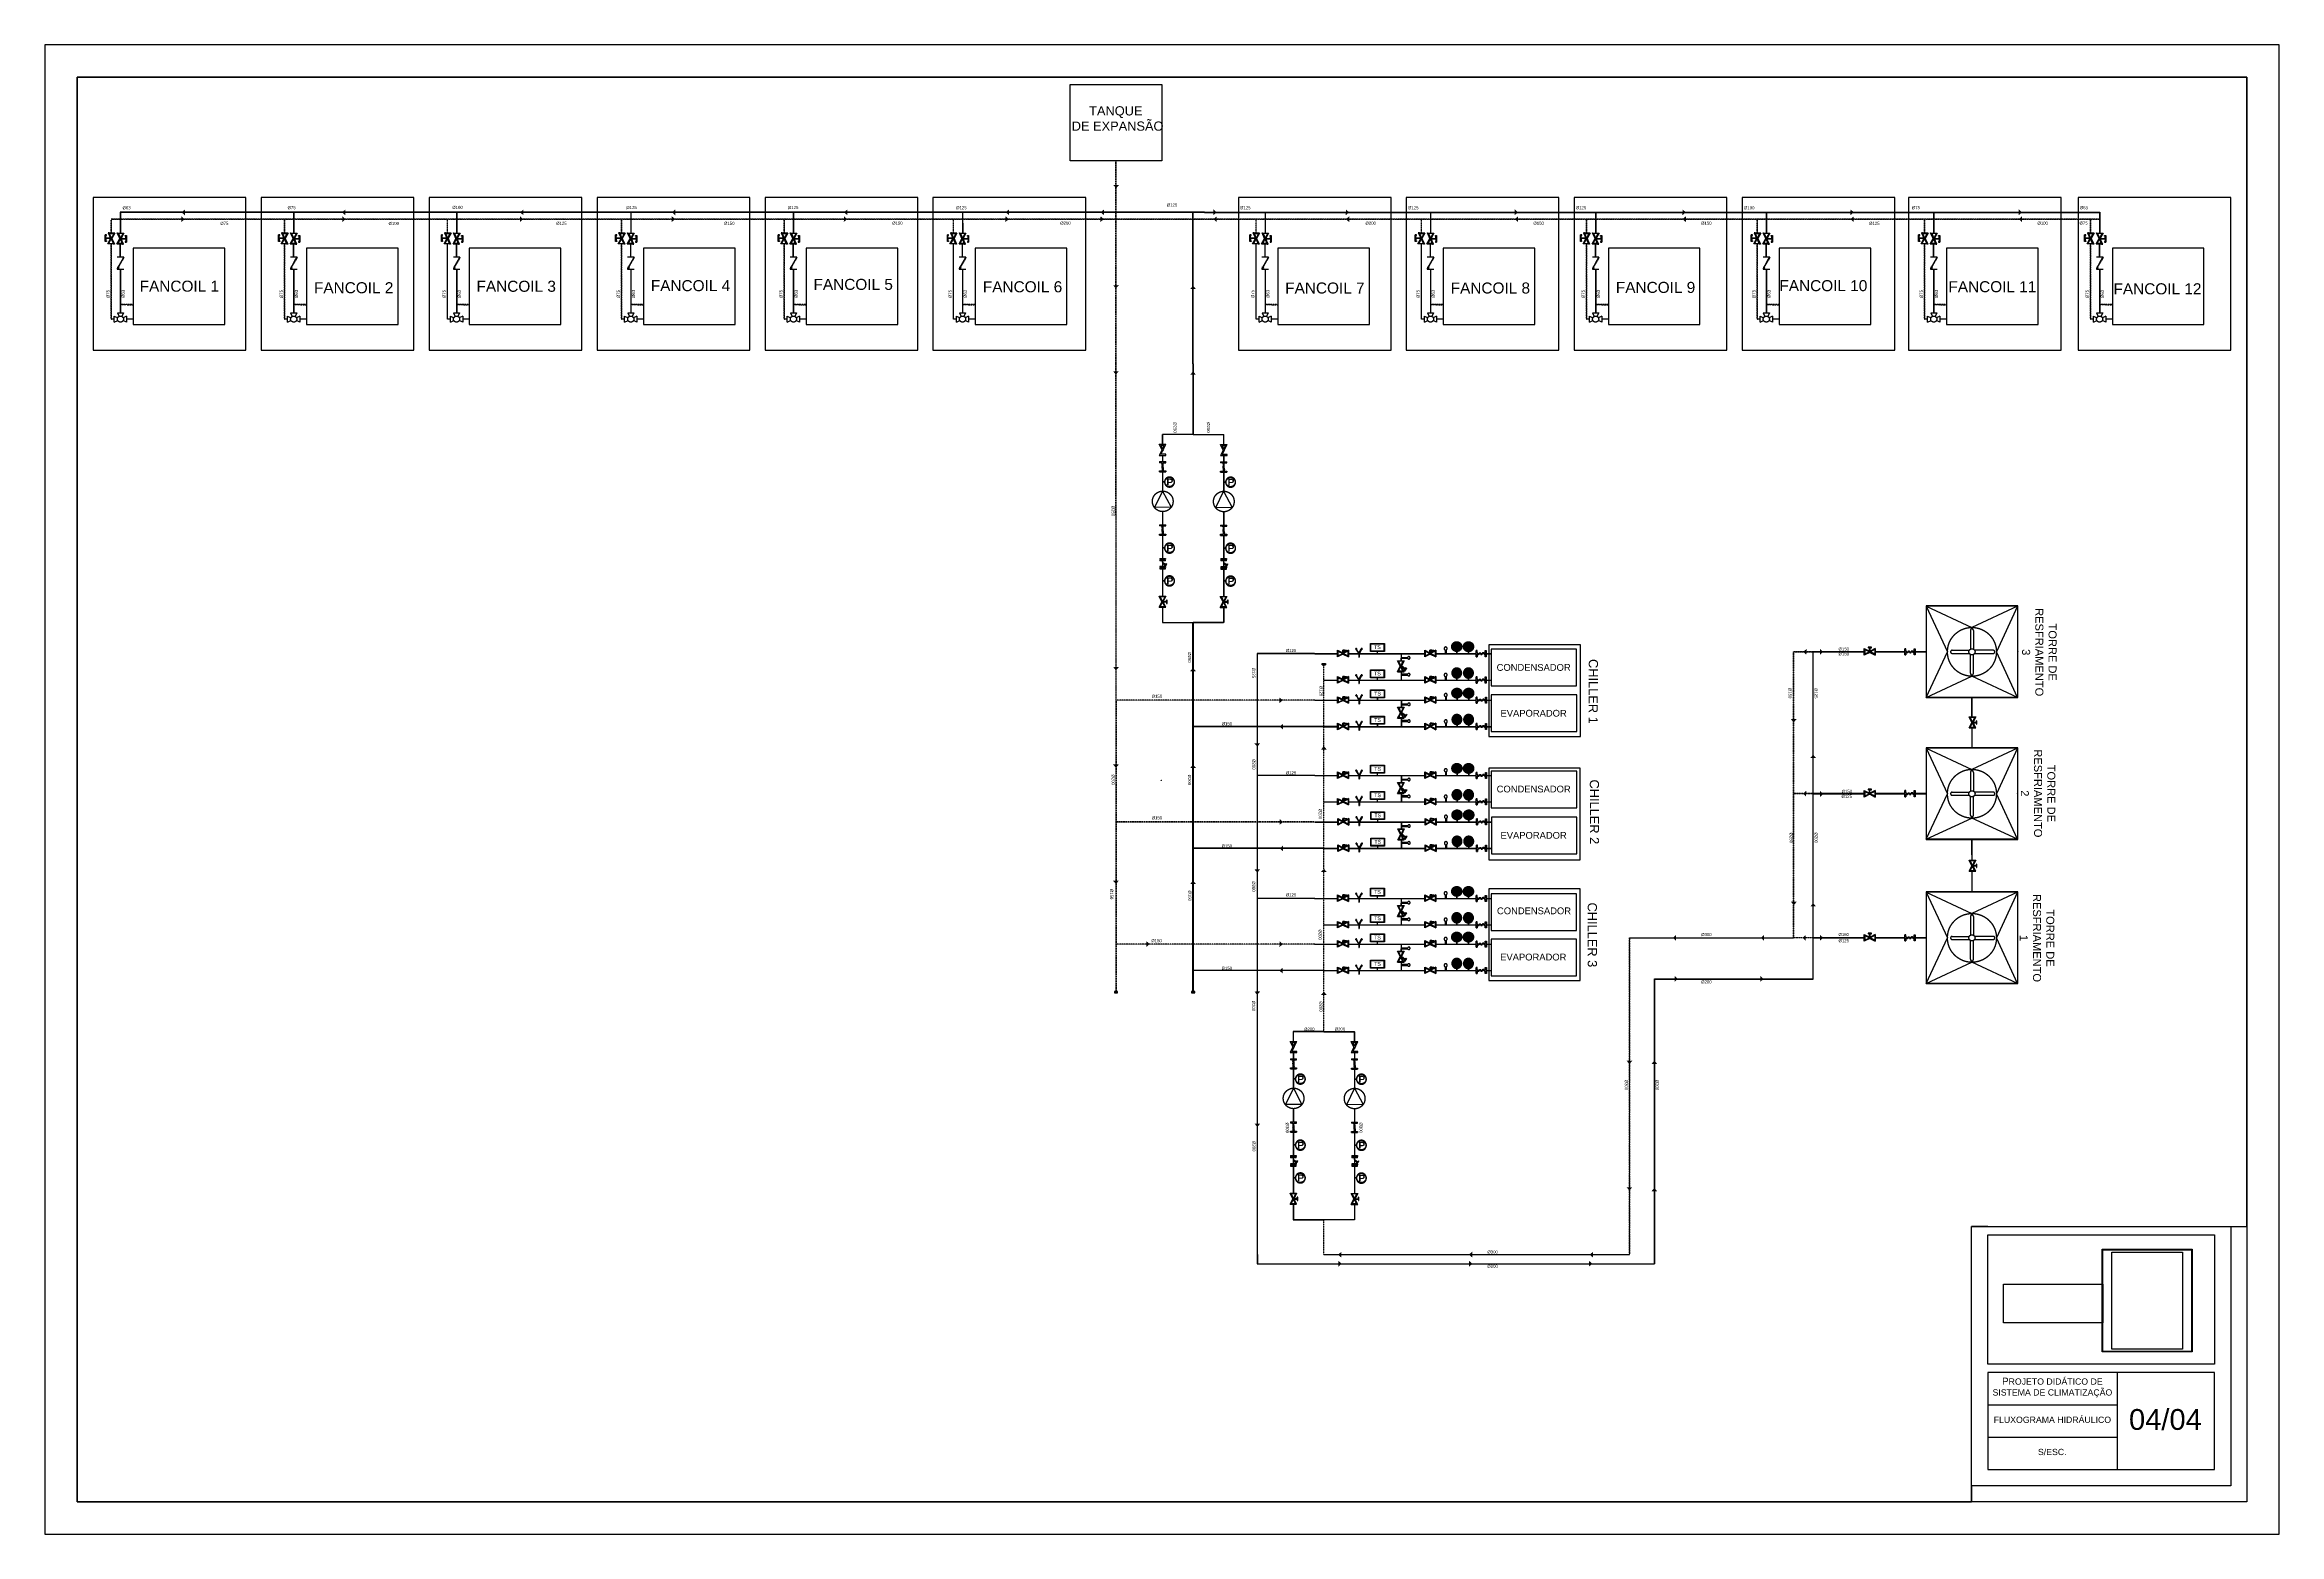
# Paper-space layout 'D-Size Layout' of a CAD drawing. Header units: millimetres. Extents: x -80407 to 80516, y -54279 to 53003.
# The model-space entities are those that its viewports show. They can reach past a viewport. Long polylines and large blocks are cut down to what shows.
import ezdxf

# ---------------------------------------------------------------- set-up
doc = ezdxf.new("R2010")
doc.units = ezdxf.units.MM
doc.linetypes.add('DASHEDX2', pattern=[38.1, 25.4, -12.7])
for name, color, linetype in [('ceta_U+00A0Image', 7, 'Continuous'), ('Climatiza_U+00E7_U+00E3o e Refriga_U+00E7_U+00E3o_U+00A0Image', 7, 'Continuous'), ('Layer 4_U+00A0Image', 7, 'Continuous'), ('Layer 5_U+00A0Image', 7, 'Continuous'), ('Title Block', 250, 'Continuous'), ('Viewport', 5, 'Continuous')]:
    doc.layers.add(name, color=color, linetype=linetype)
doc.styles.get("Standard").update_dxf_attribs({"font": 'arial.ttf'})
picture_1 = doc.add_image_def('image1.png', size_in_pixel=(719, 821))
picture_2 = doc.add_image_def('image2.png', size_in_pixel=(794, 310))
picture_3 = doc.add_image_def('image3.png', size_in_pixel=(711, 813))
picture_4 = doc.add_image_def('image4.png', size_in_pixel=(567, 776))

msp = doc.modelspace()

# ---------------------------------------------------------------- hatches: boundary and pattern name
h = msp.add_hatch(color=256)
h.set_gradient(color2=(0, 0, 0), tint=1)
h.paths.add_polyline_path([(-397.3, 2177), (-387.7, 2166.3), (-378.4, 2177.2), (-387.2, 2177.1)])
h = msp.add_hatch(color=256)
h.set_gradient(color2=(0, 0, 0), tint=1)
h.paths.add_polyline_path([(-3449.3, 2055.8), (-3438.4, 2065.1), (-3449.1, 2074.7), (-3449.2, 2065.9)])
h = msp.add_hatch(color=256)
h.set_gradient(color2=(0, 0, 0), tint=1)
h.paths.add_polyline_path([(-3437.4, 2096.8), (-3448.2, 2087.3), (-3437.4, 2077.9), (-3437.4, 2086.6)])
h = msp.add_hatch(color=256)
h.set_gradient(color2=(0, 0, 0), tint=1)
h.paths.add_polyline_path([(-2912.1, 2096.9), (-2922.9, 2087.5), (-2912.1, 2078), (-2912.1, 2086.8)])
h = msp.add_hatch(color=256)
h.set_gradient(color2=(0, 0, 0), tint=1)
h.paths.add_polyline_path([(-2922.1, 2055.8), (-2911.2, 2065.2), (-2921.9, 2074.8), (-2922, 2066)])
h = msp.add_hatch(color=256)
h.set_gradient(color2=(0, 0, 0), tint=1)
h.paths.add_polyline_path([(-2340.3, 2055.9), (-2329.4, 2065.2), (-2340.1, 2074.8), (-2340.2, 2066)])
h = msp.add_hatch(color=256)
h.set_gradient(color2=(0, 0, 0), tint=1)
h.paths.add_polyline_path([(-2328.9, 2097), (-2339.7, 2087.6), (-2328.9, 2078.1), (-2328.9, 2086.9)])
h = msp.add_hatch(color=256)
h.set_gradient(color2=(0, 0, 0), tint=1)
h.paths.add_polyline_path([(-1843.1, 2055.9), (-1832.2, 2065.2), (-1842.9, 2074.8), (-1843, 2066)])
h = msp.add_hatch(color=256)
h.set_gradient(color2=(0, 0, 0), tint=1)
h.paths.add_polyline_path([(-1831.8, 2097), (-1842.6, 2087.6), (-1831.8, 2078.1), (-1831.8, 2086.9)])
h = msp.add_hatch(color=256)
h.set_gradient(color2=(0, 0, 0), tint=1)
h.paths.add_polyline_path([(-1279.6, 2055.9), (-1268.7, 2065.2), (-1279.3, 2074.8), (-1279.5, 2066)])
h = msp.add_hatch(color=256)
h.set_gradient(color2=(0, 0, 0), tint=1)
h.paths.add_polyline_path([(-1268.1, 2097), (-1278.9, 2087.6), (-1268.1, 2078.1), (-1268.1, 2086.9)])
h = msp.add_hatch(color=256)
h.set_gradient(color2=(0, 0, 0), tint=1)
h.paths.add_polyline_path([(-750.3, 2056), (-739.4, 2065.3), (-750.1, 2074.9), (-750.2, 2066.1)])
h = msp.add_hatch(color=256)
h.set_gradient(color2=(0, 0, 0), tint=1)
h.paths.add_polyline_path([(-738.5, 2097.2), (-749.3, 2087.7), (-738.5, 2078.3), (-738.5, 2087)])
h = msp.add_hatch(color=256)
h.set_gradient(color2=(0, 0, 0), tint=1)
h.paths.add_polyline_path([(-439.2, 2055.9), (-428.3, 2065.2), (-439, 2074.8), (-439.1, 2066)])
h = msp.add_hatch(color=256)
h.set_gradient(color2=(0, 0, 0), tint=1)
h.paths.add_polyline_path([(-427.6, 2097.1), (-438.4, 2087.7), (-427.6, 2078.2), (-427.6, 2087)])
h = msp.add_hatch(color=256)
h.set_gradient(color2=(0, 0, 0), tint=1)
h.paths.add_polyline_path([(-69.5, 2078.3), (-58.6, 2087.6), (-69.3, 2097.2), (-69.4, 2088.4)])
h = msp.add_hatch(color=256)
h.set_gradient(color2=(0, 0, 0), tint=1)
h.paths.add_polyline_path([(-58.2, 2074.6), (-69, 2065.2), (-58.2, 2055.7), (-58.2, 2064.5)])
h = msp.add_hatch(color=256)
h.set_gradient(color2=(0, 0, 0), tint=1)
h.paths.add_polyline_path([(364.3, 2078.3), (375.2, 2087.6), (364.5, 2097.2), (364.4, 2088.4)])
h = msp.add_hatch(color=256)
h.set_gradient(color2=(0, 0, 0), tint=1)
h.paths.add_polyline_path([(375.4, 2074.5), (364.6, 2065.1), (375.4, 2055.6), (375.4, 2064.4)])
h = msp.add_hatch(color=256)
h.set_gradient(color2=(0, 0, 0), tint=1)
h.paths.add_polyline_path([(917.4, 2078.3), (928.3, 2087.6), (917.7, 2097.2), (917.6, 2088.4)])
h = msp.add_hatch(color=256)
h.set_gradient(color2=(0, 0, 0), tint=1)
h.paths.add_polyline_path([(928.6, 2074.6), (917.8, 2065.2), (928.6, 2055.7), (928.6, 2064.5)])
h = msp.add_hatch(color=256)
h.set_gradient(color2=(0, 0, 0), tint=1)
h.paths.add_polyline_path([(1466.9, 2078.3), (1477.8, 2087.6), (1467.1, 2097.2), (1467, 2088.4)])
h = msp.add_hatch(color=256)
h.set_gradient(color2=(0, 0, 0), tint=1)
h.paths.add_polyline_path([(1477.9, 2074.7), (1467.1, 2065.2), (1477.9, 2055.8), (1477.9, 2064.5)])
h = msp.add_hatch(color=256)
h.set_gradient(color2=(0, 0, 0), tint=1)
h.paths.add_polyline_path([(2017, 2078.4), (2027.9, 2087.7), (2017.2, 2097.3), (2017.1, 2088.5)])
h = msp.add_hatch(color=256)
h.set_gradient(color2=(0, 0, 0), tint=1)
h.paths.add_polyline_path([(2027.9, 2074.6), (2017.1, 2065.1), (2027.9, 2055.7), (2027.9, 2064.5)])
h = msp.add_hatch(color=256)
h.set_gradient(color2=(0, 0, 0), tint=1)
h.paths.add_polyline_path([(2578.8, 2074.7), (2568, 2065.2), (2578.8, 2055.8), (2578.8, 2064.6)])
h = msp.add_hatch(color=256)
h.set_gradient(color2=(0, 0, 0), tint=1)
h.paths.add_polyline_path([(2568.1, 2078.3), (2579, 2087.6), (2568.3, 2097.2), (2568.2, 2088.4)])
h = msp.add_hatch(color=256)
h.set_gradient(color1=(255, 255, 255), tint=1)
h.paths.add_polyline_path([(-3680.7, 2003), (-3687.4, 2003.2), (-3691.4, 2003.4), (-3696.4, 2003.4), (-3696.4, 2011.4), (-3694.4, 2011.4), (-3694.4, 2013.4), (-3698.5, 2013.4), (-3698.5, 1991.8), (-3694.5, 1991.8), (-3694.5, 1993.8), (-3696.5, 1993.8), (-3696.5, 2001.8), (-3691.5, 2001.8), (-3687.5, 2001.6), (-3680.7, 2001.4), (-3689.9, 1984.5), (-3668.3, 1983.7), (-3676.6, 2002), (-3667, 2019.7), (-3688.6, 2020.5)])
h.paths.add_polyline_path([(-3685.1, 2018.8), (-3683.3, 2018.7), (-3672.4, 2018.4), (-3670.6, 2018.3), (-3678.4, 2002.9)], flags=16)
h.paths.add_polyline_path([(-3678.5, 2001.3), (-3671.8, 1985.6), (-3673.6, 1985.7), (-3684.4, 1986.1), (-3686.2, 1986.1)], flags=16)
h = msp.add_hatch(color=256)
h.set_gradient(color1=(255, 255, 255), tint=1)
h.paths.add_polyline_path([(-3646.6, 2000.8), (-3639.8, 2000.5), (-3635.8, 2000.4), (-3630.8, 2000.4), (-3630.8, 1992.4), (-3632.8, 1992.4), (-3632.8, 1990.4), (-3628.8, 1990.4), (-3628.8, 2012), (-3632.8, 2012), (-3632.8, 2010), (-3630.8, 2010), (-3630.8, 2002), (-3635.8, 2002), (-3639.8, 2002.1), (-3646.6, 2002.4), (-3637.3, 2019.3), (-3659, 2020.1), (-3650.6, 2001.7), (-3660.3, 1984), (-3638.6, 1983.2)])
h.paths.add_polyline_path([(-3642.2, 1984.9), (-3644, 1985), (-3654.8, 1985.4), (-3656.6, 1985.5), (-3648.8, 2000.8)], flags=16)
h.paths.add_polyline_path([(-3648.8, 2002.5), (-3655.4, 2018.1), (-3653.6, 2018.1), (-3642.8, 2017.7), (-3641, 2017.6)], flags=16)
h = msp.add_hatch(color=256)
h.set_gradient(color1=(255, 255, 255), tint=1)
h.paths.add_polyline_path([(-3113.2, 2003), (-3119.9, 2003.2), (-3123.9, 2003.4), (-3128.9, 2003.4), (-3128.9, 2011.4), (-3126.9, 2011.4), (-3126.9, 2013.4), (-3131, 2013.4), (-3131, 1991.8), (-3127, 1991.8), (-3127, 1993.8), (-3129, 1993.8), (-3129, 2001.8), (-3124, 2001.8), (-3120, 2001.6), (-3113.2, 2001.4), (-3122.4, 1984.5), (-3100.8, 1983.7), (-3109.1, 2002), (-3099.5, 2019.7), (-3121.1, 2020.5)])
h.paths.add_polyline_path([(-3117.6, 2018.8), (-3115.8, 2018.7), (-3105, 2018.4), (-3103.2, 2018.3), (-3110.9, 2002.9)], flags=16)
h.paths.add_polyline_path([(-3111, 2001.3), (-3104.3, 1985.6), (-3106.1, 1985.7), (-3116.9, 1986.1), (-3118.7, 1986.1)], flags=16)
h = msp.add_hatch(color=256)
h.set_gradient(color1=(255, 255, 255), tint=1)
h.paths.add_polyline_path([(-3079.1, 2000.8), (-3072.3, 2000.5), (-3068.3, 2000.4), (-3063.3, 2000.4), (-3063.3, 1992.4), (-3065.3, 1992.4), (-3065.3, 1990.4), (-3061.3, 1990.4), (-3061.3, 2012), (-3065.3, 2012), (-3065.3, 2010), (-3063.3, 2010), (-3063.3, 2002), (-3068.3, 2002), (-3072.3, 2002.1), (-3079.1, 2002.4), (-3069.9, 2019.3), (-3091.5, 2020.1), (-3083.1, 2001.7), (-3092.8, 1984), (-3071.2, 1983.2)])
h.paths.add_polyline_path([(-3074.7, 1984.9), (-3076.5, 1985), (-3087.3, 1985.4), (-3089.1, 1985.5), (-3081.3, 2000.8)], flags=16)
h.paths.add_polyline_path([(-3081.3, 2002.5), (-3087.9, 2018.1), (-3086.1, 2018.1), (-3075.3, 2017.7), (-3073.5, 2017.6)], flags=16)
h = msp.add_hatch(color=256)
h.set_gradient(color1=(255, 255, 255), tint=1)
h.paths.add_polyline_path([(-2579.7, 2003), (-2586.5, 2003.2), (-2590.5, 2003.4), (-2595.5, 2003.4), (-2595.5, 2011.4), (-2593.5, 2011.4), (-2593.5, 2013.4), (-2597.5, 2013.4), (-2597.5, 1991.8), (-2593.5, 1991.8), (-2593.5, 1993.8), (-2595.5, 1993.8), (-2595.5, 2001.8), (-2590.5, 2001.8), (-2586.5, 2001.6), (-2579.7, 2001.4), (-2588.9, 1984.5), (-2567.3, 1983.7), (-2575.7, 2002), (-2566, 2019.7), (-2587.6, 2020.5)])
h.paths.add_polyline_path([(-2584.1, 2018.8), (-2582.3, 2018.7), (-2571.5, 2018.4), (-2569.7, 2018.3), (-2577.5, 2002.9)], flags=16)
h.paths.add_polyline_path([(-2577.5, 2001.3), (-2570.9, 1985.6), (-2572.7, 1985.7), (-2583.5, 1986.1), (-2585.3, 1986.1)], flags=16)
h = msp.add_hatch(color=256)
h.set_gradient(color1=(255, 255, 255), tint=1)
h.paths.add_polyline_path([(-2545.6, 2000.8), (-2538.9, 2000.5), (-2534.9, 2000.4), (-2529.9, 2000.4), (-2529.9, 1992.4), (-2531.9, 1992.4), (-2531.9, 1990.4), (-2527.8, 1990.4), (-2527.8, 2012), (-2531.8, 2012), (-2531.8, 2010), (-2529.8, 2010), (-2529.8, 2002), (-2534.8, 2002), (-2538.8, 2002.1), (-2545.6, 2002.4), (-2536.4, 2019.3), (-2558, 2020.1), (-2549.7, 2001.7), (-2559.3, 1984), (-2537.7, 1983.2)])
h.paths.add_polyline_path([(-2541.2, 1984.9), (-2543, 1985), (-2553.8, 1985.4), (-2555.6, 1985.5), (-2547.9, 2000.8)], flags=16)
h.paths.add_polyline_path([(-2547.8, 2002.5), (-2554.5, 2018.1), (-2552.7, 2018.1), (-2541.9, 2017.7), (-2540.1, 2017.6)], flags=16)
h = msp.add_hatch(color=256)
h.set_gradient(color1=(255, 255, 255), tint=1)
h.paths.add_polyline_path([(-2009.3, 2003), (-2016.1, 2003.2), (-2020.1, 2003.4), (-2025.1, 2003.4), (-2025.1, 2011.4), (-2023.1, 2011.4), (-2023.1, 2013.4), (-2027.1, 2013.4), (-2027.1, 1991.8), (-2023.1, 1991.8), (-2023.1, 1993.8), (-2025.1, 1993.8), (-2025.1, 2001.8), (-2020.1, 2001.8), (-2016.1, 2001.6), (-2009.3, 2001.4), (-2018.5, 1984.5), (-1996.9, 1983.7), (-2005.3, 2002), (-1995.6, 2019.7), (-2017.3, 2020.5)])
h.paths.add_polyline_path([(-2013.7, 2018.8), (-2011.9, 2018.7), (-2001.1, 2018.4), (-1999.3, 2018.3), (-2007.1, 2002.9)], flags=16)
h.paths.add_polyline_path([(-2007.1, 2001.3), (-2000.5, 1985.6), (-2002.3, 1985.7), (-2013.1, 1986.1), (-2014.9, 1986.1)], flags=16)
h = msp.add_hatch(color=256)
h.set_gradient(color1=(255, 255, 255), tint=1)
h.paths.add_polyline_path([(-1975.2, 2000.8), (-1968.5, 2000.5), (-1964.5, 2000.4), (-1959.5, 2000.4), (-1959.5, 1992.4), (-1961.5, 1992.4), (-1961.5, 1990.4), (-1957.4, 1990.4), (-1957.4, 2012), (-1961.4, 2012), (-1961.4, 2010), (-1959.4, 2010), (-1959.4, 2002), (-1964.4, 2002), (-1968.4, 2002.1), (-1975.2, 2002.4), (-1966, 2019.3), (-1987.6, 2020.1), (-1979.3, 2001.7), (-1988.9, 1984), (-1967.3, 1983.2)])
h.paths.add_polyline_path([(-1970.8, 1984.9), (-1972.6, 1985), (-1983.5, 1985.4), (-1985.3, 1985.5), (-1977.5, 2000.8)], flags=16)
h.paths.add_polyline_path([(-1977.4, 2002.5), (-1984.1, 2018.1), (-1982.3, 2018.1), (-1971.5, 2017.7), (-1969.7, 2017.6)], flags=16)
h = msp.add_hatch(color=256)
h.set_gradient(color1=(255, 255, 255), tint=1)
h.paths.add_polyline_path([(-1476.7, 2003), (-1483.5, 2003.2), (-1487.5, 2003.4), (-1492.5, 2003.4), (-1492.5, 2011.4), (-1490.5, 2011.4), (-1490.5, 2013.4), (-1494.5, 2013.4), (-1494.5, 1991.8), (-1490.5, 1991.8), (-1490.5, 1993.8), (-1492.5, 1993.8), (-1492.5, 2001.8), (-1487.5, 2001.8), (-1483.5, 2001.6), (-1476.7, 2001.4), (-1485.9, 1984.5), (-1464.3, 1983.7), (-1472.7, 2002), (-1463, 2019.7), (-1484.6, 2020.5)])
h.paths.add_polyline_path([(-1481.1, 2018.8), (-1479.3, 2018.7), (-1468.5, 2018.4), (-1466.7, 2018.3), (-1474.5, 2002.9)], flags=16)
h.paths.add_polyline_path([(-1474.5, 2001.3), (-1467.9, 1985.6), (-1469.7, 1985.7), (-1480.5, 1986.1), (-1482.3, 1986.1)], flags=16)
h = msp.add_hatch(color=256)
h.set_gradient(color1=(255, 255, 255), tint=1)
h.paths.add_polyline_path([(-1442.6, 2000.8), (-1435.9, 2000.5), (-1431.9, 2000.4), (-1426.9, 2000.4), (-1426.9, 1992.4), (-1428.9, 1992.4), (-1428.9, 1990.4), (-1424.8, 1990.4), (-1424.8, 2012), (-1428.8, 2012), (-1428.8, 2010), (-1426.8, 2010), (-1426.8, 2002), (-1431.8, 2002), (-1435.8, 2002.1), (-1442.6, 2002.4), (-1433.4, 2019.3), (-1455, 2020.1), (-1446.6, 2001.7), (-1456.3, 1984), (-1434.7, 1983.2)])
h.paths.add_polyline_path([(-1438.2, 1984.9), (-1440, 1985), (-1450.8, 1985.4), (-1452.6, 1985.5), (-1444.8, 2000.8)], flags=16)
h.paths.add_polyline_path([(-1444.8, 2002.5), (-1451.5, 2018.1), (-1449.7, 2018.1), (-1438.9, 2017.7), (-1437.1, 2017.6)], flags=16)
h = msp.add_hatch(color=256)
h.set_gradient(color1=(255, 255, 255), tint=1)
h.paths.add_polyline_path([(-922.8, 2003), (-929.5, 2003.2), (-933.5, 2003.4), (-938.5, 2003.4), (-938.5, 2011.4), (-936.5, 2011.4), (-936.5, 2013.4), (-940.6, 2013.4), (-940.6, 1991.8), (-936.6, 1991.8), (-936.6, 1993.8), (-938.6, 1993.8), (-938.6, 2001.8), (-933.6, 2001.8), (-929.6, 2001.6), (-922.8, 2001.4), (-932, 1984.5), (-910.4, 1983.7), (-918.7, 2002), (-909.1, 2019.7), (-930.7, 2020.5)])
h.paths.add_polyline_path([(-927.2, 2018.8), (-925.4, 2018.7), (-914.6, 2018.4), (-912.8, 2018.3), (-920.5, 2002.9)], flags=16)
h.paths.add_polyline_path([(-920.6, 2001.3), (-913.9, 1985.6), (-915.7, 1985.7), (-926.5, 1986.1), (-928.3, 1986.1)], flags=16)
h = msp.add_hatch(color=256)
h.set_gradient(color1=(255, 255, 255), tint=1)
h.paths.add_polyline_path([(-888.7, 2000.8), (-881.9, 2000.5), (-877.9, 2000.4), (-872.9, 2000.4), (-872.9, 1992.4), (-874.9, 1992.4), (-874.9, 1990.4), (-870.9, 1990.4), (-870.9, 2012), (-874.9, 2012), (-874.9, 2010), (-872.9, 2010), (-872.9, 2002), (-877.9, 2002), (-881.9, 2002.1), (-888.7, 2002.4), (-879.5, 2019.3), (-901.1, 2020.1), (-892.7, 2001.7), (-902.4, 1984), (-880.8, 1983.2)])
h.paths.add_polyline_path([(-884.3, 1984.9), (-886.1, 1985), (-896.9, 1985.4), (-898.7, 1985.5), (-890.9, 2000.8)], flags=16)
h.paths.add_polyline_path([(-890.9, 2002.5), (-897.5, 2018.1), (-895.7, 2018.1), (-884.9, 2017.7), (-883.1, 2017.6)], flags=16)
h = msp.add_hatch(color=256)
h.set_gradient(color1=(255, 255, 255), tint=1)
h.paths.add_polyline_path([(68.2, 2003), (61.5, 2003.2), (57.5, 2003.4), (52.5, 2003.4), (52.5, 2011.4), (54.5, 2011.4), (54.5, 2013.4), (50.4, 2013.4), (50.4, 1991.8), (54.4, 1991.8), (54.4, 1993.8), (52.4, 1993.8), (52.4, 2001.8), (57.4, 2001.8), (61.4, 2001.6), (68.2, 2001.4), (59, 1984.5), (80.6, 1983.7), (72.2, 2002), (81.9, 2019.7), (60.3, 2020.5)])
h.paths.add_polyline_path([(63.8, 2018.8), (65.6, 2018.7), (76.4, 2018.4), (78.2, 2018.3), (70.5, 2002.9)], flags=16)
h.paths.add_polyline_path([(70.4, 2001.3), (77.1, 1985.6), (75.3, 1985.7), (64.5, 1986.1), (62.7, 1986.1)], flags=16)
h = msp.add_hatch(color=256)
h.set_gradient(color1=(255, 255, 255), tint=1)
h.paths.add_polyline_path([(102.3, 2000.8), (109.1, 2000.5), (113.1, 2000.4), (118.1, 2000.4), (118.1, 1992.4), (116.1, 1992.4), (116.1, 1990.4), (120.1, 1990.4), (120.1, 2012), (116.1, 2012), (116.1, 2010), (118.1, 2010), (118.1, 2002), (113.1, 2002), (109.1, 2002.1), (102.3, 2002.4), (111.5, 2019.3), (89.9, 2020.1), (98.3, 2001.7), (88.6, 1984), (110.2, 1983.2)])
h.paths.add_polyline_path([(106.7, 1984.9), (104.9, 1985), (94.1, 1985.4), (92.3, 1985.5), (100.1, 2000.8)], flags=16)
h.paths.add_polyline_path([(100.1, 2002.5), (93.5, 2018.1), (95.3, 2018.1), (106.1, 2017.7), (107.9, 2017.6)], flags=16)
h = msp.add_hatch(color=256)
h.set_gradient(color1=(255, 255, 255), tint=1)
h.paths.add_polyline_path([(609.7, 2003), (603, 2003.2), (599, 2003.4), (594, 2003.4), (594, 2011.4), (596, 2011.4), (596, 2013.4), (591.9, 2013.4), (591.9, 1991.8), (595.9, 1991.8), (595.9, 1993.8), (593.9, 1993.8), (593.9, 2001.8), (598.9, 2001.8), (602.9, 2001.6), (609.7, 2001.4), (600.5, 1984.5), (622.1, 1983.7), (613.7, 2002), (623.4, 2019.7), (601.8, 2020.5)])
h.paths.add_polyline_path([(605.3, 2018.8), (607.1, 2018.7), (617.9, 2018.4), (619.7, 2018.3), (612, 2002.9)], flags=16)
h.paths.add_polyline_path([(611.9, 2001.3), (618.6, 1985.6), (616.8, 1985.7), (606, 1986.1), (604.2, 1986.1)], flags=16)
h = msp.add_hatch(color=256)
h.set_gradient(color1=(255, 255, 255), tint=1)
h.paths.add_polyline_path([(643.8, 2000.8), (650.6, 2000.5), (654.6, 2000.4), (659.6, 2000.4), (659.6, 1992.4), (657.6, 1992.4), (657.6, 1990.4), (661.6, 1990.4), (661.6, 2012), (657.6, 2012), (657.6, 2010), (659.6, 2010), (659.6, 2002), (654.6, 2002), (650.6, 2002.1), (643.8, 2002.4), (653, 2019.3), (631.4, 2020.1), (639.8, 2001.7), (630.1, 1984), (651.7, 1983.2)])
h.paths.add_polyline_path([(648.2, 1984.9), (646.4, 1985), (635.6, 1985.4), (633.8, 1985.5), (641.6, 2000.8)], flags=16)
h.paths.add_polyline_path([(641.6, 2002.5), (635, 2018.1), (636.8, 2018.1), (647.6, 2017.7), (649.4, 2017.6)], flags=16)
h = msp.add_hatch(color=256)
h.set_gradient(color1=(255, 255, 255), tint=1)
h.paths.add_polyline_path([(1150.5, 2003), (1143.8, 2003.2), (1139.8, 2003.4), (1134.8, 2003.4), (1134.8, 2011.4), (1136.8, 2011.4), (1136.8, 2013.4), (1132.7, 2013.4), (1132.7, 1991.8), (1136.7, 1991.8), (1136.7, 1993.8), (1134.7, 1993.8), (1134.7, 2001.8), (1139.7, 2001.8), (1143.7, 2001.6), (1150.5, 2001.4), (1141.3, 1984.5), (1162.9, 1983.7), (1154.5, 2002), (1164.2, 2019.7), (1142.6, 2020.5)])
h.paths.add_polyline_path([(1146.1, 2018.8), (1147.9, 2018.7), (1158.7, 2018.4), (1160.5, 2018.3), (1152.7, 2002.9)], flags=16)
h.paths.add_polyline_path([(1152.7, 2001.3), (1159.4, 1985.6), (1157.6, 1985.7), (1146.8, 1986.1), (1145, 1986.1)], flags=16)
h = msp.add_hatch(color=256)
h.set_gradient(color1=(255, 255, 255), tint=1)
h.paths.add_polyline_path([(1184.6, 2000.8), (1191.4, 2000.5), (1195.4, 2000.4), (1200.4, 2000.4), (1200.4, 1992.4), (1198.4, 1992.4), (1198.4, 1990.4), (1202.4, 1990.4), (1202.4, 2012), (1198.4, 2012), (1198.4, 2010), (1200.4, 2010), (1200.4, 2002), (1195.4, 2002), (1191.4, 2002.1), (1184.6, 2002.4), (1193.8, 2019.3), (1172.2, 2020.1), (1180.6, 2001.7), (1170.9, 1984), (1192.5, 1983.2)])
h.paths.add_polyline_path([(1189, 1984.9), (1187.2, 1985), (1176.4, 1985.4), (1174.6, 1985.5), (1182.4, 2000.8)], flags=16)
h.paths.add_polyline_path([(1182.4, 2002.5), (1175.8, 2018.1), (1177.6, 2018.1), (1188.4, 2017.7), (1190.2, 2017.6)], flags=16)
h = msp.add_hatch(color=256)
h.set_gradient(color1=(255, 255, 255), tint=1)
h.paths.add_polyline_path([(1709.6, 2003), (1702.8, 2003.2), (1698.8, 2003.4), (1693.8, 2003.4), (1693.8, 2011.4), (1695.8, 2011.4), (1695.8, 2013.4), (1691.8, 2013.4), (1691.8, 1991.8), (1695.8, 1991.8), (1695.8, 1993.8), (1693.8, 1993.8), (1693.8, 2001.8), (1698.8, 2001.8), (1702.8, 2001.6), (1709.6, 2001.4), (1700.3, 1984.5), (1721.9, 1983.7), (1713.6, 2002), (1723.2, 2019.7), (1701.6, 2020.5)])
h.paths.add_polyline_path([(1705.2, 2018.8), (1707, 2018.7), (1717.8, 2018.4), (1719.6, 2018.3), (1711.8, 2002.9)], flags=16)
h.paths.add_polyline_path([(1711.8, 2001.3), (1718.4, 1985.6), (1716.6, 1985.7), (1705.8, 1986.1), (1704, 1986.1)], flags=16)
h = msp.add_hatch(color=256)
h.set_gradient(color1=(255, 255, 255), tint=1)
h.paths.add_polyline_path([(1709.6, 2003), (1702.8, 2003.2), (1698.8, 2003.4), (1693.8, 2003.4), (1693.8, 2011.4), (1695.8, 2011.4), (1695.8, 2013.4), (1691.8, 2013.4), (1691.8, 1991.8), (1695.8, 1991.8), (1695.8, 1993.8), (1693.8, 1993.8), (1693.8, 2001.8), (1698.8, 2001.8), (1702.8, 2001.6), (1709.6, 2001.4), (1700.3, 1984.5), (1721.9, 1983.7), (1713.6, 2002), (1723.2, 2019.7), (1701.6, 2020.5)])
h.paths.add_polyline_path([(1705.2, 2018.8), (1707, 2018.7), (1717.8, 2018.4), (1719.6, 2018.3), (1711.8, 2002.9)], flags=16)
h.paths.add_polyline_path([(1711.8, 2001.3), (1718.4, 1985.6), (1716.6, 1985.7), (1705.8, 1986.1), (1704, 1986.1)], flags=16)
h = msp.add_hatch(color=256)
h.set_gradient(color1=(255, 255, 255), tint=1)
h.paths.add_polyline_path([(1743.6, 2000.8), (1750.4, 2000.5), (1754.4, 2000.4), (1759.4, 2000.4), (1759.4, 1992.4), (1757.4, 1992.4), (1757.4, 1990.4), (1761.5, 1990.4), (1761.5, 2012), (1757.5, 2012), (1757.5, 2010), (1759.5, 2010), (1759.5, 2002), (1754.5, 2002), (1750.5, 2002.1), (1743.7, 2002.4), (1752.9, 2019.3), (1731.3, 2020.1), (1739.6, 2001.7), (1730, 1984), (1751.6, 1983.2)])
h.paths.add_polyline_path([(1748, 1984.9), (1746.2, 1985), (1735.4, 1985.4), (1733.6, 1985.5), (1741.4, 2000.8)], flags=16)
h.paths.add_polyline_path([(1741.5, 2002.5), (1734.8, 2018.1), (1736.6, 2018.1), (1747.4, 2017.7), (1749.2, 2017.6)], flags=16)
h = msp.add_hatch(color=256)
h.set_gradient(color1=(255, 255, 255), tint=1)
h.paths.add_polyline_path([(1743.6, 2000.8), (1750.4, 2000.5), (1754.4, 2000.4), (1759.4, 2000.4), (1759.4, 1992.4), (1757.4, 1992.4), (1757.4, 1990.4), (1761.5, 1990.4), (1761.5, 2012), (1757.5, 2012), (1757.5, 2010), (1759.5, 2010), (1759.5, 2002), (1754.5, 2002), (1750.5, 2002.1), (1743.7, 2002.4), (1752.9, 2019.3), (1731.3, 2020.1), (1739.6, 2001.7), (1730, 1984), (1751.6, 1983.2)])
h.paths.add_polyline_path([(1748, 1984.9), (1746.2, 1985), (1735.4, 1985.4), (1733.6, 1985.5), (1741.4, 2000.8)], flags=16)
h.paths.add_polyline_path([(1741.5, 2002.5), (1734.8, 2018.1), (1736.6, 2018.1), (1747.4, 2017.7), (1749.2, 2017.6)], flags=16)
h = msp.add_hatch(color=256)
h.set_gradient(color1=(255, 255, 255), tint=1)
h.paths.add_polyline_path([(2257.8, 2003), (2251, 2003.2), (2247, 2003.4), (2242, 2003.4), (2242, 2011.4), (2244, 2011.4), (2244, 2013.4), (2240, 2013.4), (2240, 1991.8), (2244, 1991.8), (2244, 1993.8), (2242, 1993.8), (2242, 2001.8), (2247, 2001.8), (2251, 2001.6), (2257.8, 2001.4), (2248.5, 1984.5), (2270.2, 1983.7), (2261.8, 2002), (2271.5, 2019.7), (2249.8, 2020.5)])
h.paths.add_polyline_path([(2253.4, 2018.8), (2255.2, 2018.7), (2266, 2018.4), (2267.8, 2018.3), (2260, 2002.9)], flags=16)
h.paths.add_polyline_path([(2260, 2001.3), (2266.6, 1985.6), (2264.8, 1985.7), (2254, 1986.1), (2252.2, 1986.1)], flags=16)
h = msp.add_hatch(color=256)
h.set_gradient(color1=(255, 255, 255), tint=1)
h.paths.add_polyline_path([(2291.9, 2000.8), (2298.6, 2000.5), (2302.6, 2000.4), (2307.6, 2000.4), (2307.6, 1992.4), (2305.6, 1992.4), (2305.6, 1990.4), (2309.7, 1990.4), (2309.7, 2012), (2305.7, 2012), (2305.7, 2010), (2307.7, 2010), (2307.7, 2002), (2302.7, 2002), (2298.7, 2002.1), (2291.9, 2002.4), (2301.1, 2019.3), (2279.5, 2020.1), (2287.8, 2001.7), (2278.2, 1984), (2299.8, 1983.2)])
h.paths.add_polyline_path([(2296.2, 1984.9), (2294.4, 1985), (2283.6, 1985.4), (2281.8, 1985.5), (2289.6, 2000.8)], flags=16)
h.paths.add_polyline_path([(2289.7, 2002.5), (2283, 2018.1), (2284.8, 2018.1), (2295.6, 2017.7), (2297.4, 2017.6)], flags=16)
h = msp.add_hatch(color=256)
h.set_gradient(color1=(255, 255, 255), tint=1)
h.paths.add_polyline_path([(2801.1, 2003), (2794.3, 2003.2), (2790.3, 2003.4), (2785.3, 2003.4), (2785.3, 2011.4), (2787.3, 2011.4), (2787.3, 2013.4), (2783.3, 2013.4), (2783.3, 1991.8), (2787.3, 1991.8), (2787.3, 1993.8), (2785.3, 1993.8), (2785.3, 2001.8), (2790.3, 2001.8), (2794.3, 2001.6), (2801.1, 2001.4), (2791.8, 1984.5), (2813.5, 1983.7), (2805.1, 2002), (2814.8, 2019.7), (2793.1, 2020.5)])
h.paths.add_polyline_path([(2796.7, 2018.8), (2798.5, 2018.7), (2809.3, 2018.4), (2811.1, 2018.3), (2803.3, 2002.9)], flags=16)
h.paths.add_polyline_path([(2803.3, 2001.3), (2809.9, 1985.6), (2808.1, 1985.7), (2797.3, 1986.1), (2795.5, 1986.1)], flags=16)
h = msp.add_hatch(color=256)
h.set_gradient(color1=(255, 255, 255), tint=1)
h.paths.add_polyline_path([(2835.2, 2000.8), (2841.9, 2000.5), (2845.9, 2000.4), (2850.9, 2000.4), (2850.9, 1992.4), (2848.9, 1992.4), (2848.9, 1990.4), (2853, 1990.4), (2853, 2012), (2849, 2012), (2849, 2010), (2851, 2010), (2851, 2002), (2846, 2002), (2842, 2002.1), (2835.2, 2002.4), (2844.4, 2019.3), (2822.8, 2020.1), (2831.1, 2001.7), (2821.5, 1984), (2843.1, 1983.2)])
h.paths.add_polyline_path([(2839.5, 1984.9), (2837.7, 1985), (2826.9, 1985.4), (2825.1, 1985.5), (2832.9, 2000.8)], flags=16)
h.paths.add_polyline_path([(2833, 2002.5), (2826.3, 2018.1), (2828.1, 2018.1), (2838.9, 2017.7), (2840.7, 2017.6)], flags=16)
h = msp.add_hatch(color=256)
h.set_gradient(color2=(0, 0, 0), tint=1)
h.paths.add_polyline_path([(-398, 1848.9), (-388.4, 1838.2), (-379.1, 1849.1), (-387.9, 1849)])
h = msp.add_hatch(color=256)
h.set_gradient(color2=(0, 0, 0), tint=1)
h.paths.add_polyline_path([(-126.5, 1836.3), (-135.8, 1847.2), (-145.4, 1836.5), (-136.6, 1836.4)])
h = msp.add_hatch(color=256)
h.set_gradient(color2=(0, 0, 0), tint=1)
h.paths.add_polyline_path([(-397.9, 1567.1), (-388.4, 1556.4), (-379, 1567.3), (-387.8, 1567.2)])
h = msp.add_hatch(color=256)
h.set_gradient(color2=(0, 0, 0), tint=1)
h.paths.add_polyline_path([(-126.5, 1555.7), (-135.8, 1566.6), (-145.4, 1555.9), (-136.7, 1555.8)])
h = msp.add_hatch(color=256)
h.set_gradient(color1=(255, 255, 255), tint=1)
h.paths.add_polyline_path([(712.9, 665.2, 1), (742.3, 665.2, 1)], flags=16)
h.paths.add_polyline_path([(701.8, 680.9), (701.8, 649.9), (752.6, 649.9), (752.6, 680.9)], flags=9)
h = msp.add_hatch(color=256)
h.set_gradient(color1=(255, 255, 255), tint=1)
h.paths.add_polyline_path([(712.9, 665.2, 1), (742.3, 665.2, 1)], flags=16)
h.paths.add_polyline_path([(701.8, 680.9), (701.8, 649.9), (752.6, 649.9), (752.6, 680.9)], flags=9)
h = msp.add_hatch(color=256)
h.set_gradient(color1=(255, 255, 255), tint=1)
h.paths.add_polyline_path([(751.1, 665, 1), (780.9, 665, 1)], flags=16)
h.paths.add_polyline_path([(741.7, 680), (741.7, 648.5), (793.3, 648.5), (793.3, 680)], flags=9)
h = msp.add_hatch(color=256)
h.set_gradient(color1=(255, 255, 255), tint=1)
h.paths.add_polyline_path([(751.1, 665, 1), (780.9, 665, 1)], flags=16)
h.paths.add_polyline_path([(741.7, 680), (741.7, 648.5), (793.3, 648.5), (793.3, 680)], flags=9)
h = msp.add_hatch(color=256)
h.set_gradient(color2=(0, 0, 0), tint=1)
h.paths.add_polyline_path([(-397.9, 597.9), (-388.3, 587.2), (-379, 598.1), (-387.8, 598)])
h = msp.add_hatch(color=256)
h.set_gradient(color2=(0, 0, 0), tint=1)
h.paths.add_polyline_path([(-126.6, 584.4), (-135.9, 595.4), (-145.5, 584.7), (-136.7, 584.6)])
h = msp.add_hatch(color=256)
h.set_gradient(color1=(255, 255, 255), tint=1)
h.paths.add_polyline_path([(712.9, 578.8, 1), (742.3, 578.8, 1)], flags=16)
h.paths.add_polyline_path([(701.8, 594.5), (701.8, 563.5), (752.6, 563.5), (752.6, 594.5)], flags=9)
h = msp.add_hatch(color=256)
h.set_gradient(color1=(255, 255, 255), tint=1)
h.paths.add_polyline_path([(712.9, 578.8, 1), (742.3, 578.8, 1)], flags=16)
h.paths.add_polyline_path([(701.8, 594.5), (701.8, 563.5), (752.6, 563.5), (752.6, 594.5)], flags=9)
h = msp.add_hatch(color=256)
h.set_gradient(color1=(255, 255, 255), tint=1)
h.paths.add_polyline_path([(751.1, 578.6, 1), (780.9, 578.6, 1)], flags=16)
h.paths.add_polyline_path([(741.7, 593.6), (741.7, 562.1), (793.3, 562.1), (793.3, 593.6)], flags=9)
h = msp.add_hatch(color=256)
h.set_gradient(color1=(255, 255, 255), tint=1)
h.paths.add_polyline_path([(751.1, 578.6, 1), (780.9, 578.6, 1)], flags=16)
h.paths.add_polyline_path([(741.7, 593.6), (741.7, 562.1), (793.3, 562.1), (793.3, 593.6)], flags=9)
h = msp.add_hatch(color=256)
h.set_gradient(color2=(0, 0, 0), tint=1)
h.paths.add_polyline_path([(1873.2, 657.5), (1862.3, 648.2), (1873, 638.6), (1873.1, 647.4)])
h = msp.add_hatch(color=256)
h.set_gradient(color2=(0, 0, 0), tint=1)
h.paths.add_polyline_path([(1917.1, 638.8), (1927.9, 648.2), (1917.1, 657.7), (1917.1, 648.9)])
h = msp.add_hatch(color=256)
h.set_gradient(color1=(255, 255, 255), tint=1)
h.paths.add_polyline_path([(713.5, 512.9, 1), (742.9, 512.9, 1)], flags=16)
h.paths.add_polyline_path([(702.4, 528.6), (702.4, 497.6), (753.2, 497.6), (753.2, 528.6)], flags=9)
h = msp.add_hatch(color=256)
h.set_gradient(color1=(255, 255, 255), tint=1)
h.paths.add_polyline_path([(713.5, 512.9, 1), (742.9, 512.9, 1)], flags=16)
h.paths.add_polyline_path([(702.4, 528.6), (702.4, 497.6), (753.2, 497.6), (753.2, 528.6)], flags=9)
h = msp.add_hatch(color=256)
h.set_gradient(color1=(255, 255, 255), tint=1)
h.paths.add_polyline_path([(751.7, 512.7, 1), (781.5, 512.7, 1)], flags=16)
h.paths.add_polyline_path([(742.3, 527.7), (742.3, 496.2), (793.9, 496.2), (793.9, 527.7)], flags=9)
h = msp.add_hatch(color=256)
h.set_gradient(color1=(255, 255, 255), tint=1)
h.paths.add_polyline_path([(751.7, 512.7, 1), (781.5, 512.7, 1)], flags=16)
h.paths.add_polyline_path([(742.3, 527.7), (742.3, 496.2), (793.9, 496.2), (793.9, 527.7)], flags=9)
h = msp.add_hatch(color=256)
h.set_gradient(color2=(0, 0, 0), tint=1)
h.paths.add_polyline_path([(146.8, 480.2), (157.8, 489.4), (147.3, 499.1), (147, 490.4)])
h = msp.add_hatch(color=256)
h.set_gradient(color1=(255, 255, 255), tint=1)
h.paths.add_polyline_path([(713.5, 426.5, 1), (742.9, 426.5, 1)], flags=16)
h.paths.add_polyline_path([(702.4, 442.2), (702.4, 411.2), (753.2, 411.2), (753.2, 442.2)], flags=9)
h = msp.add_hatch(color=256)
h.set_gradient(color1=(255, 255, 255), tint=1)
h.paths.add_polyline_path([(713.5, 426.5, 1), (742.9, 426.5, 1)], flags=16)
h.paths.add_polyline_path([(702.4, 442.2), (702.4, 411.2), (753.2, 411.2), (753.2, 442.2)], flags=9)
h = msp.add_hatch(color=256)
h.set_gradient(color1=(255, 255, 255), tint=1)
h.paths.add_polyline_path([(751.7, 426.3, 1), (781.5, 426.3, 1)], flags=16)
h.paths.add_polyline_path([(742.3, 441.3), (742.3, 409.8), (793.9, 409.8), (793.9, 441.3)], flags=9)
h = msp.add_hatch(color=256)
h.set_gradient(color1=(255, 255, 255), tint=1)
h.paths.add_polyline_path([(751.7, 426.3, 1), (781.5, 426.3, 1)], flags=16)
h.paths.add_polyline_path([(742.3, 441.3), (742.3, 409.8), (793.9, 409.8), (793.9, 441.3)], flags=9)
h = msp.add_hatch(color=256)
h.set_gradient(color2=(0, 0, 0), tint=1)
h.paths.add_polyline_path([(158.8, 412.6), (147.9, 403.3), (158.6, 393.7), (158.7, 402.5)])
h = msp.add_hatch(color=256)
h.set_gradient(color2=(0, 0, 0), tint=1)
h.paths.add_polyline_path([(1821.8, 427.8), (1831.4, 417.1), (1840.7, 428), (1831.9, 428)])
h = msp.add_hatch(color=256)
h.set_gradient(color2=(0, 0, 0), tint=1)
h.paths.add_polyline_path([(64.9, 348.3), (74.5, 337.6), (83.8, 348.5), (75, 348.4)])
h = msp.add_hatch(color=256)
h.set_gradient(color2=(0, 0, 0), tint=1)
h.paths.add_polyline_path([(302, 328.1), (292.7, 339), (283.1, 328.3), (291.8, 328.2)])
h = msp.add_hatch(color=256)
h.set_gradient(color2=(0, 0, 0), tint=1)
h.paths.add_polyline_path([(1894.1, 300.5), (1904.2, 300.5), (1894.8, 311.3), (1885.3, 300.5)])
h = msp.add_hatch(color=256)
h.set_gradient(color2=(0, 0, 0), tint=1)
h.paths.add_polyline_path([(-398, 279.2), (-388.4, 268.5), (-379, 279.4), (-387.8, 279.3)])
h = msp.add_hatch(color=256)
h.set_gradient(color2=(0, 0, 0), tint=1)
h.paths.add_polyline_path([(-136.5, 267.8), (-126.4, 267.8), (-135.8, 278.6), (-145.3, 267.8)])
h = msp.add_hatch(color=256)
h.set_gradient(color1=(255, 255, 255), tint=1)
h.paths.add_polyline_path([(713.5, 266.5, 1), (742.9, 266.5, 1)], flags=16)
h.paths.add_polyline_path([(702.3, 282.2), (702.3, 251.1), (753.2, 251.1), (753.2, 282.2)], flags=9)
h = msp.add_hatch(color=256)
h.set_gradient(color1=(255, 255, 255), tint=1)
h.paths.add_polyline_path([(713.5, 266.5, 1), (742.9, 266.5, 1)], flags=16)
h.paths.add_polyline_path([(702.3, 282.2), (702.3, 251.1), (753.2, 251.1), (753.2, 282.2)], flags=9)
h = msp.add_hatch(color=256)
h.set_gradient(color1=(255, 255, 255), tint=1)
h.paths.add_polyline_path([(751.6, 266.3, 1), (781.4, 266.3, 1)], flags=16)
h.paths.add_polyline_path([(742.3, 281.2), (742.3, 249.7), (793.8, 249.7), (793.8, 281.2)], flags=9)
h = msp.add_hatch(color=256)
h.set_gradient(color1=(255, 255, 255), tint=1)
h.paths.add_polyline_path([(751.6, 266.3, 1), (781.4, 266.3, 1)], flags=16)
h.paths.add_polyline_path([(742.3, 281.2), (742.3, 249.7), (793.8, 249.7), (793.8, 281.2)], flags=9)
h = msp.add_hatch(color=256)
h.set_gradient(color1=(255, 255, 255), tint=1)
h.paths.add_polyline_path([(713.5, 180.1, 1), (742.9, 180.1, 1)], flags=16)
h.paths.add_polyline_path([(702.3, 195.8), (702.3, 164.7), (753.2, 164.7), (753.2, 195.8)], flags=9)
h = msp.add_hatch(color=256)
h.set_gradient(color1=(255, 255, 255), tint=1)
h.paths.add_polyline_path([(713.5, 180.1, 1), (742.9, 180.1, 1)], flags=16)
h.paths.add_polyline_path([(702.3, 195.8), (702.3, 164.7), (753.2, 164.7), (753.2, 195.8)], flags=9)
h = msp.add_hatch(color=256)
h.set_gradient(color1=(255, 255, 255), tint=1)
h.paths.add_polyline_path([(751.6, 179.9, 1), (781.4, 179.9, 1)], flags=16)
h.paths.add_polyline_path([(742.3, 194.8), (742.3, 163.3), (793.8, 163.3), (793.8, 194.8)], flags=9)
h = msp.add_hatch(color=256)
h.set_gradient(color1=(255, 255, 255), tint=1)
h.paths.add_polyline_path([(751.6, 179.9, 1), (781.4, 179.9, 1)], flags=16)
h.paths.add_polyline_path([(742.3, 194.8), (742.3, 163.3), (793.8, 163.3), (793.8, 194.8)], flags=9)
h = msp.add_hatch(color=256)
h.set_gradient(color2=(0, 0, 0), tint=1)
h.paths.add_polyline_path([(1872.1, 193), (1861.1, 183.7), (1871.8, 174.1), (1871.9, 182.9)])
h = msp.add_hatch(color=256)
h.set_gradient(color2=(0, 0, 0), tint=1)
h.paths.add_polyline_path([(1917.8, 173.3), (1928.6, 182.8), (1917.8, 192.2), (1917.8, 183.4)])
h = msp.add_hatch(color=256)
h.set_gradient(color2=(0, 0, 0), tint=1)
h.paths.add_polyline_path([(147.4, 81.5), (158.5, 90.7), (147.9, 100.4), (147.7, 91.6)])
h = msp.add_hatch(color=256)
h.set_gradient(color1=(255, 255, 255), tint=1)
h.paths.add_polyline_path([(713.8, 114.2, 1), (743.3, 114.2, 1)], flags=16)
h.paths.add_polyline_path([(702.7, 129.9), (702.7, 98.8), (753.5, 98.8), (753.5, 129.9)], flags=9)
h = msp.add_hatch(color=256)
h.set_gradient(color1=(255, 255, 255), tint=1)
h.paths.add_polyline_path([(713.8, 114.2, 1), (743.3, 114.2, 1)], flags=16)
h.paths.add_polyline_path([(702.7, 129.9), (702.7, 98.8), (753.5, 98.8), (753.5, 129.9)], flags=9)
h = msp.add_hatch(color=256)
h.set_gradient(color1=(255, 255, 255), tint=1)
h.paths.add_polyline_path([(752, 114, 1), (781.8, 114, 1)], flags=16)
h.paths.add_polyline_path([(742.7, 129), (742.7, 97.5), (794.2, 97.5), (794.2, 129)], flags=9)
h = msp.add_hatch(color=256)
h.set_gradient(color1=(255, 255, 255), tint=1)
h.paths.add_polyline_path([(752, 114, 1), (781.8, 114, 1)], flags=16)
h.paths.add_polyline_path([(742.7, 129), (742.7, 97.5), (794.2, 97.5), (794.2, 129)], flags=9)
h = msp.add_hatch(color=256)
h.set_gradient(color2=(0, 0, 0), tint=1)
h.paths.add_polyline_path([(159, 13.8), (148.1, 4.5), (158.8, -5.1), (158.9, 3.7)])
h = msp.add_hatch(color=256)
h.set_gradient(color1=(255, 255, 255), tint=1)
h.paths.add_polyline_path([(713.8, 27.8, 1), (743.3, 27.8, 1)], flags=16)
h.paths.add_polyline_path([(702.7, 43.5), (702.7, 12.4), (753.5, 12.4), (753.5, 43.5)], flags=9)
h = msp.add_hatch(color=256)
h.set_gradient(color1=(255, 255, 255), tint=1)
h.paths.add_polyline_path([(713.8, 27.8, 1), (743.3, 27.8, 1)], flags=16)
h.paths.add_polyline_path([(702.7, 43.5), (702.7, 12.4), (753.5, 12.4), (753.5, 43.5)], flags=9)
h = msp.add_hatch(color=256)
h.set_gradient(color1=(255, 255, 255), tint=1)
h.paths.add_polyline_path([(752, 27.6, 1), (781.8, 27.6, 1)], flags=16)
h.paths.add_polyline_path([(742.7, 42.5), (742.7, 11.1), (794.2, 11.1), (794.2, 42.5)], flags=9)
h = msp.add_hatch(color=256)
h.set_gradient(color1=(255, 255, 255), tint=1)
h.paths.add_polyline_path([(752, 27.6, 1), (781.8, 27.6, 1)], flags=16)
h.paths.add_polyline_path([(742.7, 42.5), (742.7, 11.1), (794.2, 11.1), (794.2, 42.5)], flags=9)
h = msp.add_hatch(color=256)
h.set_gradient(color2=(0, 0, 0), tint=1)
h.paths.add_polyline_path([(64.9, -64.1), (74.5, -74.8), (83.8, -63.9), (75.1, -64)])
h = msp.add_hatch(color=256)
h.set_gradient(color2=(0, 0, 0), tint=1)
h.paths.add_polyline_path([(301.9, -73.1), (292.6, -62.2), (283, -72.9), (291.8, -73)])
h = msp.add_hatch(color=256)
h.set_gradient(color2=(0, 0, 0), tint=1)
h.paths.add_polyline_path([(-397.9, -101.5), (-388.3, -112.2), (-379, -101.3), (-387.8, -101.4)])
h = msp.add_hatch(color=256)
h.set_gradient(color2=(0, 0, 0), tint=1)
h.paths.add_polyline_path([(-136.5, -112.2), (-126.4, -112.2), (-135.9, -101.4), (-145.3, -112.2)])
h = msp.add_hatch(color=256)
h.set_gradient(color1=(255, 255, 255), tint=1)
h.paths.add_polyline_path([(713, -136.5, 1), (742.4, -136.5, 1)], flags=16)
h.paths.add_polyline_path([(701.9, -120.8), (701.9, -151.9), (752.7, -151.9), (752.7, -120.8)], flags=9)
h = msp.add_hatch(color=256)
h.set_gradient(color1=(255, 255, 255), tint=1)
h.paths.add_polyline_path([(713, -136.5, 1), (742.4, -136.5, 1)], flags=16)
h.paths.add_polyline_path([(701.9, -120.8), (701.9, -151.9), (752.7, -151.9), (752.7, -120.8)], flags=9)
h = msp.add_hatch(color=256)
h.set_gradient(color1=(255, 255, 255), tint=1)
h.paths.add_polyline_path([(751.1, -136.7, 1), (780.9, -136.7, 1)], flags=16)
h.paths.add_polyline_path([(741.8, -121.7), (741.8, -153.2), (793.4, -153.2), (793.4, -121.7)], flags=9)
h = msp.add_hatch(color=256)
h.set_gradient(color1=(255, 255, 255), tint=1)
h.paths.add_polyline_path([(751.1, -136.7, 1), (780.9, -136.7, 1)], flags=16)
h.paths.add_polyline_path([(741.8, -121.7), (741.8, -153.2), (793.4, -153.2), (793.4, -121.7)], flags=9)
h = msp.add_hatch(color=256)
h.set_gradient(color1=(255, 255, 255), tint=1)
h.paths.add_polyline_path([(713, -222.9, 1), (742.4, -222.9, 1)], flags=16)
h.paths.add_polyline_path([(701.9, -207.2), (701.9, -238.3), (752.7, -238.3), (752.7, -207.2)], flags=9)
h = msp.add_hatch(color=256)
h.set_gradient(color1=(255, 255, 255), tint=1)
h.paths.add_polyline_path([(713, -222.9, 1), (742.4, -222.9, 1)], flags=16)
h.paths.add_polyline_path([(701.9, -207.2), (701.9, -238.3), (752.7, -238.3), (752.7, -207.2)], flags=9)
h = msp.add_hatch(color=256)
h.set_gradient(color1=(255, 255, 255), tint=1)
h.paths.add_polyline_path([(751.1, -223.1, 1), (780.9, -223.1, 1)], flags=16)
h.paths.add_polyline_path([(741.8, -208.1), (741.8, -239.6), (793.4, -239.6), (793.4, -208.1)], flags=9)
h = msp.add_hatch(color=256)
h.set_gradient(color1=(255, 255, 255), tint=1)
h.paths.add_polyline_path([(751.1, -223.1, 1), (780.9, -223.1, 1)], flags=16)
h.paths.add_polyline_path([(741.8, -208.1), (741.8, -239.6), (793.4, -239.6), (793.4, -208.1)], flags=9)
h = msp.add_hatch(color=256)
h.set_gradient(color2=(0, 0, 0), tint=1)
h.paths.add_polyline_path([(1822, -170.6), (1831.6, -181.3), (1841, -170.4), (1832.2, -170.5)])
h = msp.add_hatch(color=256)
h.set_gradient(color2=(0, 0, 0), tint=1)
h.paths.add_polyline_path([(1894.3, -185.9), (1904.4, -185.9), (1895, -175.1), (1885.5, -185.9)])
h = msp.add_hatch(color=256)
h.set_gradient(color1=(255, 255, 255), tint=1)
h.paths.add_polyline_path([(713, -286, 1), (742.4, -286, 1)], flags=16)
h.paths.add_polyline_path([(701.9, -270.3), (701.9, -301.3), (752.7, -301.3), (752.7, -270.3)], flags=9)
h = msp.add_hatch(color=256)
h.set_gradient(color1=(255, 255, 255), tint=1)
h.paths.add_polyline_path([(713, -286, 1), (742.4, -286, 1)], flags=16)
h.paths.add_polyline_path([(701.9, -270.3), (701.9, -301.3), (752.7, -301.3), (752.7, -270.3)], flags=9)
h = msp.add_hatch(color=256)
h.set_gradient(color1=(255, 255, 255), tint=1)
h.paths.add_polyline_path([(751.1, -286.2, 1), (780.9, -286.2, 1)], flags=16)
h.paths.add_polyline_path([(741.8, -271.2), (741.8, -302.7), (793.4, -302.7), (793.4, -271.2)], flags=9)
h = msp.add_hatch(color=256)
h.set_gradient(color1=(255, 255, 255), tint=1)
h.paths.add_polyline_path([(751.1, -286.2, 1), (780.9, -286.2, 1)], flags=16)
h.paths.add_polyline_path([(741.8, -271.2), (741.8, -302.7), (793.4, -302.7), (793.4, -271.2)], flags=9)
h = msp.add_hatch(color=256)
h.set_gradient(color2=(0, 0, 0), tint=1)
h.paths.add_polyline_path([(1445.9, -279.2), (1435, -288.5), (1445.7, -298.1), (1445.8, -289.3)])
h = msp.add_hatch(color=256)
h.set_gradient(color2=(0, 0, 0), tint=1)
h.paths.add_polyline_path([(1734.2, -279.1), (1723.3, -288.4), (1734, -298), (1734.1, -289.2)])
h = msp.add_hatch(color=256)
h.set_gradient(color2=(0, 0, 0), tint=1)
h.paths.add_polyline_path([(1870.8, -279.2), (1859.9, -288.6), (1870.5, -298.1), (1870.6, -289.4)])
h = msp.add_hatch(color=256)
h.set_gradient(color2=(0, 0, 0), tint=1)
h.paths.add_polyline_path([(1917.2, -297.8), (1928, -288.4), (1917.2, -278.9), (1917.2, -287.7)])
h = msp.add_hatch(color=256)
h.set_gradient(color2=(0, 0, 0), tint=1)
h.paths.add_polyline_path([(-289, -318.4), (-278, -309), (-288.7, -299.4), (-288.8, -308.2)])
h = msp.add_hatch(color=256)
h.set_gradient(color2=(0, 0, 0), tint=1)
h.paths.add_polyline_path([(147.1, -318.3), (158.1, -309.1), (147.6, -299.4), (147.3, -308.2)])
h = msp.add_hatch(color=256)
h.set_gradient(color1=(255, 255, 255), tint=1)
h.paths.add_polyline_path([(713, -372.4, 1), (742.4, -372.4, 1)], flags=16)
h.paths.add_polyline_path([(701.9, -356.7), (701.9, -387.7), (752.7, -387.7), (752.7, -356.7)], flags=9)
h = msp.add_hatch(color=256)
h.set_gradient(color1=(255, 255, 255), tint=1)
h.paths.add_polyline_path([(713, -372.4, 1), (742.4, -372.4, 1)], flags=16)
h.paths.add_polyline_path([(701.9, -356.7), (701.9, -387.7), (752.7, -387.7), (752.7, -356.7)], flags=9)
h = msp.add_hatch(color=256)
h.set_gradient(color1=(255, 255, 255), tint=1)
h.paths.add_polyline_path([(751.1, -372.6, 1), (780.9, -372.6, 1)], flags=16)
h.paths.add_polyline_path([(741.8, -357.6), (741.8, -389.1), (793.4, -389.1), (793.4, -357.6)], flags=9)
h = msp.add_hatch(color=256)
h.set_gradient(color1=(255, 255, 255), tint=1)
h.paths.add_polyline_path([(751.1, -372.6, 1), (780.9, -372.6, 1)], flags=16)
h.paths.add_polyline_path([(741.8, -357.6), (741.8, -389.1), (793.4, -389.1), (793.4, -357.6)], flags=9)
h = msp.add_hatch(color=256)
h.set_gradient(color2=(0, 0, 0), tint=1)
h.paths.add_polyline_path([(157.7, -386.4), (146.8, -395.7), (157.5, -405.3), (157.6, -396.5)])
h = msp.add_hatch(color=256)
h.set_gradient(color2=(0, 0, 0), tint=1)
h.paths.add_polyline_path([(1441.2, -432.5), (1452, -423), (1441.2, -413.6), (1441.2, -422.3)])
h = msp.add_hatch(color=256)
h.set_gradient(color2=(0, 0, 0), tint=1)
h.paths.add_polyline_path([(1721.9, -432.5), (1732.7, -423), (1721.9, -413.6), (1721.9, -422.3)])
h = msp.add_hatch(color=256)
h.set_gradient(color2=(0, 0, 0), tint=1)
h.paths.add_polyline_path([(64.8, -464.4), (74.4, -475.1), (83.7, -464.2), (75, -464.2)])
h = msp.add_hatch(color=256)
h.set_gradient(color2=(0, 0, 0), tint=1)
h.paths.add_polyline_path([(302, -475.8), (292.7, -464.9), (283.1, -475.5), (291.9, -475.7)])
h = msp.add_hatch(color=256)
h.set_gradient(color2=(0, 0, 0), tint=1)
h.paths.add_polyline_path([(1283.8, -691.2), (1293.4, -701.9), (1302.7, -691), (1294, -691.1)])
h = msp.add_hatch(color=256)
h.set_gradient(color2=(0, 0, 0), tint=1)
h.paths.add_polyline_path([(1374.1, -701.7), (1384.2, -701.7), (1374.8, -690.9), (1365.3, -701.7)])
h = msp.add_hatch(color=256)
h.set_gradient(color2=(0, 0, 0), tint=1)
h.paths.add_polyline_path([(65.2, -897.1), (74.8, -907.8), (84.1, -896.9), (75.3, -897)])
h = msp.add_hatch(color=256)
h.set_gradient(color2=(0, 0, 0), tint=1)
h.paths.add_polyline_path([(1283.6, -1105.6), (1293.2, -1116.3), (1302.5, -1105.4), (1293.7, -1105.5)])
h = msp.add_hatch(color=256)
h.set_gradient(color2=(0, 0, 0), tint=1)
h.paths.add_polyline_path([(1374.1, -1118.7), (1384.2, -1118.7), (1374.8, -1107.9), (1365.3, -1118.7)])
h = msp.add_hatch(color=256)
h.set_gradient(color2=(0, 0, 0), tint=1)
h.paths.add_polyline_path([(349.9, -1316.9), (339, -1326.2), (349.7, -1335.8), (349.8, -1327)])
h = msp.add_hatch(color=256)
h.set_gradient(color2=(0, 0, 0), tint=1)
h.paths.add_polyline_path([(778.4, -1316.5), (767.5, -1325.8), (778.2, -1335.4), (778.3, -1326.6)])
h = msp.add_hatch(color=256)
h.set_gradient(color2=(0, 0, 0), tint=1)
h.paths.add_polyline_path([(1174.1, -1316.8), (1163.2, -1326.2), (1173.9, -1335.7), (1174, -1327)])
h = msp.add_hatch(color=256)
h.set_gradient(color2=(0, 0, 0), tint=1)
h.paths.add_polyline_path([(340.1, -1365.4), (350.9, -1355.9), (340.1, -1346.5), (340.1, -1355.2)])
h = msp.add_hatch(color=256)
h.set_gradient(color2=(0, 0, 0), tint=1)
h.paths.add_polyline_path([(768.2, -1365.4), (779.1, -1355.9), (768.2, -1346.5), (768.2, -1355.2)])
h = msp.add_hatch(color=256)
h.set_gradient(color2=(0, 0, 0), tint=1)
h.paths.add_polyline_path([(1160.7, -1365.2), (1171.5, -1355.7), (1160.7, -1346.2), (1160.7, -1355)])

# ---------------------------------------------------------------- linework, layer by layer
for p, q in [((-538.5, 2406.4), (-538.5, 2506.4)), ((-538.5, 2506.4), (-238.5, 2506.4)), ((-238.5, 2506.4), (-238.5, 2406.4)), ((-538.5, 2256.4), (-538.5, 2406.4)), ((-238.5, 2406.4), (-238.5, 2256.4)), ((-388.5, 2256.4), (-538.5, 2256.4)), ((-238.5, 2256.4), (-387.6, 2256.4)), ((-3694.4, 2013.4), (-3698.5, 2013.4)), ((-3698.5, 1991.8), (-3698.5, 2013.4)), ((-3694.5, 1991.8), (-3698.5, 1991.8)), ((-3691.5, 2001.8), (-3696.5, 2001.8)), ((-3696.5, 2001.8), (-3696.5, 1993.8)), ((-3696.5, 1993.8), (-3694.5, 1993.8)), ((-3696.4, 2003.4), (-3696.4, 2011.4)), ((-3696.4, 2011.4), (-3694.4, 2011.4)), ((-3691.4, 2003.4), (-3696.4, 2003.4)), ((-3694.5, 1993.8), (-3694.5, 1991.8)), ((-3694.4, 2011.4), (-3694.4, 2013.4)), ((-3687.5, 2001.6), (-3691.5, 2001.8)), ((-3687.4, 2003.2), (-3691.4, 2003.4)), ((-3689.9, 1984.5), (-3680.7, 2001.4)), ((-3686.3, 1984.3), (-3689.9, 1984.5)), ((-3668.3, 1983.7), (-3689.9, 1984.5)), ((-3685, 2020.4), (-3688.6, 2020.5)), ((-3688.6, 2020.5), (-3667, 2019.7)), ((-3688.6, 2020.5), (-3680.7, 2003)), ((-3680.7, 2001.4), (-3687.5, 2001.6)), ((-3680.7, 2003), (-3687.4, 2003.2)), ((-3668.3, 1983.7), (-3686.3, 1984.3)), ((-3686.2, 1986.1), (-3678.5, 2001.3)), ((-3684.4, 1986.1), (-3686.2, 1986.1)), ((-3683.3, 2018.7), (-3685.1, 2018.8)), ((-3685.1, 2018.8), (-3678.4, 2002.9)), ((-3667, 2019.7), (-3685, 2020.4)), ((-3684.4, 1986.1), (-3673.6, 1985.7)), ((-3683.3, 2018.7), (-3672.4, 2018.4)), ((-3671.8, 1985.6), (-3678.5, 2001.3)), ((-3670.6, 2018.3), (-3678.4, 2002.9)), ((-3676.6, 2002), (-3667, 2019.7)), ((-3667, 2019.7), (-3676.6, 2002)), ((-3676.6, 2002), (-3668.3, 1983.7)), ((-3676.6, 2002), (-3668.3, 1983.7)), ((-3673.6, 1985.7), (-3671.8, 1985.6)), ((-3672.4, 2018.4), (-3670.6, 2018.3)), ((-3668.3, 1983.7), (-3671.9, 1983.8)), ((-3667, 2019.7), (-3670.6, 2019.9)), ((-3650.6, 2001.7), (-3660.3, 1984)), ((-3660.3, 1984), (-3650.6, 2001.7)), ((-3660.3, 1984), (-3642.2, 1983.4)), ((-3660.3, 1984), (-3656.7, 1983.9)), ((-3638.6, 1983.2), (-3660.3, 1984)), ((-3650.6, 2001.7), (-3659, 2020.1)), ((-3659, 2020.1), (-3641, 2019.4)), ((-3659, 2020.1), (-3655.4, 2019.9)), ((-3650.6, 2001.7), (-3659, 2020.1)), ((-3659, 2020.1), (-3637.3, 2019.3)), ((-3656.6, 1985.5), (-3648.8, 2000.8)), ((-3654.8, 1985.4), (-3656.6, 1985.5)), ((-3653.6, 2018.1), (-3655.4, 2018.1)), ((-3655.4, 2018.1), (-3648.8, 2002.5)), ((-3644, 1985), (-3654.8, 1985.4)), ((-3642.8, 2017.7), (-3653.6, 2018.1)), ((-3649, 2000.6), (-3649, 2002.9)), ((-3641, 2017.6), (-3648.8, 2002.5)), ((-3642.2, 1984.9), (-3648.8, 2000.8)), ((-3648.5, 2000), (-3648.5, 2003.1)), ((-3648.2, 2019.7), (-3648.2, 2019.7)), ((-3637.3, 2019.3), (-3646.6, 2002.4)), ((-3646.6, 2002.4), (-3639.8, 2002.1)), ((-3646.6, 2000.8), (-3639.8, 2000.5)), ((-3638.6, 1983.2), (-3646.6, 2000.8)), ((-3644, 1985), (-3642.2, 1984.9)), ((-3642.8, 2017.7), (-3641, 2017.6)), ((-3642.2, 1983.4), (-3638.6, 1983.2)), ((-3641, 2019.4), (-3637.3, 2019.3)), ((-3639.8, 2002.1), (-3635.8, 2002)), ((-3639.8, 2000.5), (-3635.8, 2000.4)), ((-3635.8, 2002), (-3630.8, 2002)), ((-3635.8, 2000.4), (-3630.8, 2000.4)), ((-3632.8, 2010), (-3632.8, 2012)), ((-3632.8, 2012), (-3628.8, 2012)), ((-3630.8, 2010), (-3632.8, 2010)), ((-3630.8, 1992.4), (-3632.8, 1992.4)), ((-3632.8, 1992.4), (-3632.8, 1990.4)), ((-3632.8, 1990.4), (-3628.8, 1990.4)), ((-3630.8, 2002), (-3630.8, 2010)), ((-3630.8, 2000.4), (-3630.8, 1992.4)), ((-3628.8, 2012), (-3628.8, 1990.4)), ((-3126.9, 2013.4), (-3131, 2013.4)), ((-3131, 1991.8), (-3131, 2013.4)), ((-3127, 1991.8), (-3131, 1991.8)), ((-3124, 2001.8), (-3129, 2001.8)), ((-3129, 2001.8), (-3129, 1993.8)), ((-3129, 1993.8), (-3127, 1993.8)), ((-3128.9, 2003.4), (-3128.9, 2011.4)), ((-3128.9, 2011.4), (-3126.9, 2011.4)), ((-3123.9, 2003.4), (-3128.9, 2003.4)), ((-3127, 1993.8), (-3127, 1991.8)), ((-3126.9, 2011.4), (-3126.9, 2013.4)), ((-3120, 2001.6), (-3124, 2001.8)), ((-3119.9, 2003.2), (-3123.9, 2003.4)), ((-3122.4, 1984.5), (-3113.2, 2001.4)), ((-3118.8, 1984.3), (-3122.4, 1984.5)), ((-3100.8, 1983.7), (-3122.4, 1984.5)), ((-3117.5, 2020.4), (-3121.1, 2020.5)), ((-3121.1, 2020.5), (-3099.5, 2019.7)), ((-3121.1, 2020.5), (-3113.2, 2003)), ((-3113.2, 2001.4), (-3120, 2001.6)), ((-3113.2, 2003), (-3119.9, 2003.2)), ((-3100.8, 1983.7), (-3118.8, 1984.3)), ((-3118.7, 1986.1), (-3111, 2001.3)), ((-3116.9, 1986.1), (-3118.7, 1986.1)), ((-3115.8, 2018.7), (-3117.6, 2018.8)), ((-3117.6, 2018.8), (-3110.9, 2002.9)), ((-3099.5, 2019.7), (-3117.5, 2020.4)), ((-3116.9, 1986.1), (-3106.1, 1985.7)), ((-3115.8, 2018.7), (-3105, 2018.4)), ((-3104.3, 1985.6), (-3111, 2001.3)), ((-3103.2, 2018.3), (-3110.9, 2002.9)), ((-3109.1, 2002), (-3099.5, 2019.7)), ((-3099.5, 2019.7), (-3109.1, 2002)), ((-3109.1, 2002), (-3100.8, 1983.7)), ((-3109.1, 2002), (-3100.8, 1983.7)), ((-3106.1, 1985.7), (-3104.3, 1985.6)), ((-3105, 2018.4), (-3103.2, 2018.3)), ((-3100.8, 1983.7), (-3104.4, 1983.8)), ((-3099.5, 2019.7), (-3103.1, 2019.9)), ((-3083.1, 2001.7), (-3092.8, 1984)), ((-3092.8, 1984), (-3083.1, 2001.7)), ((-3092.8, 1984), (-3074.8, 1983.4)), ((-3092.8, 1984), (-3089.2, 1983.9)), ((-3071.2, 1983.2), (-3092.8, 1984)), ((-3083.1, 2001.7), (-3091.5, 2020.1)), ((-3091.5, 2020.1), (-3073.5, 2019.4)), ((-3091.5, 2020.1), (-3087.9, 2019.9)), ((-3083.1, 2001.7), (-3091.5, 2020.1)), ((-3091.5, 2020.1), (-3069.9, 2019.3)), ((-3089.1, 1985.5), (-3081.3, 2000.8)), ((-3087.3, 1985.4), (-3089.1, 1985.5)), ((-3086.1, 2018.1), (-3087.9, 2018.1)), ((-3087.9, 2018.1), (-3081.3, 2002.5)), ((-3076.5, 1985), (-3087.3, 1985.4)), ((-3075.3, 2017.7), (-3086.1, 2018.1)), ((-3081.5, 2000.6), (-3081.5, 2002.9)), ((-3073.5, 2017.6), (-3081.3, 2002.5)), ((-3074.7, 1984.9), (-3081.3, 2000.8)), ((-3081, 2000), (-3081, 2003.1)), ((-3080.7, 2019.7), (-3080.7, 2019.7)), ((-3069.9, 2019.3), (-3079.1, 2002.4)), ((-3079.1, 2002.4), (-3072.3, 2002.1)), ((-3079.1, 2000.8), (-3072.3, 2000.5)), ((-3071.2, 1983.2), (-3079.1, 2000.8)), ((-3076.5, 1985), (-3074.7, 1984.9)), ((-3075.3, 2017.7), (-3073.5, 2017.6)), ((-3074.8, 1983.4), (-3071.2, 1983.2)), ((-3073.5, 2019.4), (-3069.9, 2019.3)), ((-3072.3, 2002.1), (-3068.3, 2002)), ((-3072.3, 2000.5), (-3068.3, 2000.4)), ((-3068.3, 2002), (-3063.3, 2002)), ((-3068.3, 2000.4), (-3063.3, 2000.4)), ((-3065.3, 2010), (-3065.3, 2012)), ((-3065.3, 2012), (-3061.3, 2012)), ((-3063.3, 2010), (-3065.3, 2010)), ((-3063.3, 1992.4), (-3065.3, 1992.4)), ((-3065.3, 1992.4), (-3065.3, 1990.4)), ((-3065.3, 1990.4), (-3061.3, 1990.4)), ((-3063.3, 2002), (-3063.3, 2010)), ((-3063.3, 2000.4), (-3063.3, 1992.4)), ((-3061.3, 2012), (-3061.3, 1990.4)), ((-2593.5, 2013.4), (-2597.5, 2013.4)), ((-2597.5, 1991.8), (-2597.5, 2013.4)), ((-2593.5, 1991.8), (-2597.5, 1991.8)), ((-2595.5, 2003.4), (-2595.5, 2011.4)), ((-2595.5, 2011.4), (-2593.5, 2011.4)), ((-2590.5, 2003.4), (-2595.5, 2003.4)), ((-2590.5, 2001.8), (-2595.5, 2001.8)), ((-2595.5, 2001.8), (-2595.5, 1993.8)), ((-2595.5, 1993.8), (-2593.5, 1993.8)), ((-2593.5, 2011.4), (-2593.5, 2013.4)), ((-2593.5, 1993.8), (-2593.5, 1991.8)), ((-2586.5, 2003.2), (-2590.5, 2003.4)), ((-2586.5, 2001.6), (-2590.5, 2001.8)), ((-2588.9, 1984.5), (-2579.7, 2001.4)), ((-2585.3, 1984.3), (-2588.9, 1984.5)), ((-2567.3, 1983.7), (-2588.9, 1984.5)), ((-2584, 2020.4), (-2587.6, 2020.5)), ((-2587.6, 2020.5), (-2566, 2019.7)), ((-2587.6, 2020.5), (-2579.7, 2003)), ((-2579.7, 2003), (-2586.5, 2003.2)), ((-2579.7, 2001.4), (-2586.5, 2001.6)), ((-2585.3, 1986.1), (-2577.5, 2001.3)), ((-2583.5, 1986.1), (-2585.3, 1986.1)), ((-2567.3, 1983.7), (-2585.3, 1984.3)), ((-2582.3, 2018.7), (-2584.1, 2018.8)), ((-2584.1, 2018.8), (-2577.5, 2002.9)), ((-2566, 2019.7), (-2584, 2020.4)), ((-2583.5, 1986.1), (-2572.7, 1985.7)), ((-2582.3, 2018.7), (-2571.5, 2018.4)), ((-2569.7, 2018.3), (-2577.5, 2002.9)), ((-2570.9, 1985.6), (-2577.5, 2001.3)), ((-2575.7, 2002), (-2566, 2019.7)), ((-2566, 2019.7), (-2575.7, 2002)), ((-2575.7, 2002), (-2567.3, 1983.7)), ((-2575.7, 2002), (-2567.3, 1983.7)), ((-2572.7, 1985.7), (-2570.9, 1985.6)), ((-2571.5, 2018.4), (-2569.7, 2018.3)), ((-2567.3, 1983.7), (-2570.9, 1983.8)), ((-2566, 2019.7), (-2569.6, 2019.9)), ((-2549.7, 2001.7), (-2559.3, 1984)), ((-2559.3, 1984), (-2549.7, 2001.7)), ((-2559.3, 1984), (-2541.3, 1983.4)), ((-2559.3, 1984), (-2555.7, 1983.9)), ((-2537.7, 1983.2), (-2559.3, 1984)), ((-2549.7, 2001.7), (-2558, 2020.1)), ((-2558, 2020.1), (-2540, 2019.4)), ((-2558, 2020.1), (-2554.4, 2019.9)), ((-2549.7, 2001.7), (-2558, 2020.1)), ((-2558, 2020.1), (-2536.4, 2019.3)), ((-2555.6, 1985.5), (-2547.9, 2000.8)), ((-2553.8, 1985.4), (-2555.6, 1985.5)), ((-2552.7, 2018.1), (-2554.5, 2018.1)), ((-2554.5, 2018.1), (-2547.8, 2002.5)), ((-2543, 1985), (-2553.8, 1985.4)), ((-2541.9, 2017.7), (-2552.7, 2018.1)), ((-2548, 2000.6), (-2548, 2002.9)), ((-2541.2, 1984.9), (-2547.9, 2000.8)), ((-2540.1, 2017.6), (-2547.8, 2002.5)), ((-2547.5, 2000), (-2547.5, 2003.1)), ((-2547.2, 2019.7), (-2547.2, 2019.7)), ((-2536.4, 2019.3), (-2545.6, 2002.4)), ((-2545.6, 2002.4), (-2538.8, 2002.1)), ((-2545.6, 2000.8), (-2538.9, 2000.5)), ((-2537.7, 1983.2), (-2545.6, 2000.8)), ((-2543, 1985), (-2541.2, 1984.9)), ((-2541.9, 2017.7), (-2540.1, 2017.6)), ((-2541.3, 1983.4), (-2537.7, 1983.2)), ((-2540, 2019.4), (-2536.4, 2019.3)), ((-2538.9, 2000.5), (-2534.9, 2000.4)), ((-2538.8, 2002.1), (-2534.8, 2002)), ((-2534.9, 2000.4), (-2529.9, 2000.4)), ((-2534.8, 2002), (-2529.8, 2002)), ((-2529.9, 1992.4), (-2531.9, 1992.4)), ((-2531.9, 1992.4), (-2531.9, 1990.4)), ((-2531.9, 1990.4), (-2527.8, 1990.4)), ((-2531.8, 2010), (-2531.8, 2012)), ((-2531.8, 2012), (-2527.8, 2012)), ((-2529.8, 2010), (-2531.8, 2010)), ((-2529.9, 2000.4), (-2529.9, 1992.4)), ((-2529.8, 2002), (-2529.8, 2010)), ((-2527.8, 2012), (-2527.8, 1990.4)), ((-2023.1, 2013.4), (-2027.1, 2013.4)), ((-2027.1, 1991.8), (-2027.1, 2013.4)), ((-2023.1, 1991.8), (-2027.1, 1991.8)), ((-2025.1, 2003.4), (-2025.1, 2011.4)), ((-2025.1, 2011.4), (-2023.1, 2011.4)), ((-2020.1, 2003.4), (-2025.1, 2003.4)), ((-2020.1, 2001.8), (-2025.1, 2001.8)), ((-2025.1, 2001.8), (-2025.1, 1993.8)), ((-2025.1, 1993.8), (-2023.1, 1993.8)), ((-2023.1, 2011.4), (-2023.1, 2013.4)), ((-2023.1, 1993.8), (-2023.1, 1991.8)), ((-2016.1, 2003.2), (-2020.1, 2003.4)), ((-2016.1, 2001.6), (-2020.1, 2001.8)), ((-2018.5, 1984.5), (-2009.3, 2001.4)), ((-2014.9, 1984.3), (-2018.5, 1984.5)), ((-1996.9, 1983.7), (-2018.5, 1984.5)), ((-2013.7, 2020.4), (-2017.3, 2020.5)), ((-2017.3, 2020.5), (-1995.6, 2019.7)), ((-2017.3, 2020.5), (-2009.3, 2003)), ((-2009.3, 2003), (-2016.1, 2003.2)), ((-2009.3, 2001.4), (-2016.1, 2001.6)), ((-2014.9, 1986.1), (-2007.1, 2001.3)), ((-2013.1, 1986.1), (-2014.9, 1986.1)), ((-1996.9, 1983.7), (-2014.9, 1984.3)), ((-1995.6, 2019.7), (-2013.7, 2020.4)), ((-2011.9, 2018.7), (-2013.7, 2018.8)), ((-2013.7, 2018.8), (-2007.1, 2002.9)), ((-2013.1, 1986.1), (-2002.3, 1985.7)), ((-2011.9, 2018.7), (-2001.1, 2018.4)), ((-1999.3, 2018.3), (-2007.1, 2002.9)), ((-2000.5, 1985.6), (-2007.1, 2001.3)), ((-2005.3, 2002), (-1995.6, 2019.7)), ((-1995.6, 2019.7), (-2005.3, 2002)), ((-2005.3, 2002), (-1996.9, 1983.7)), ((-2005.3, 2002), (-1996.9, 1983.7)), ((-2002.3, 1985.7), (-2000.5, 1985.6)), ((-2001.1, 2018.4), (-1999.3, 2018.3)), ((-1996.9, 1983.7), (-2000.5, 1983.8)), ((-1995.6, 2019.7), (-1999.2, 2019.9)), ((-1979.3, 2001.7), (-1988.9, 1984)), ((-1988.9, 1984), (-1979.3, 2001.7)), ((-1988.9, 1984), (-1970.9, 1983.4)), ((-1988.9, 1984), (-1985.3, 1983.9)), ((-1967.3, 1983.2), (-1988.9, 1984)), ((-1979.3, 2001.7), (-1987.6, 2020.1)), ((-1987.6, 2020.1), (-1969.6, 2019.4)), ((-1987.6, 2020.1), (-1984, 2019.9)), ((-1979.3, 2001.7), (-1987.6, 2020.1)), ((-1987.6, 2020.1), (-1966, 2019.3)), ((-1985.3, 1985.5), (-1977.5, 2000.8)), ((-1983.5, 1985.4), (-1985.3, 1985.5)), ((-1982.3, 2018.1), (-1984.1, 2018.1)), ((-1984.1, 2018.1), (-1977.4, 2002.5)), ((-1972.6, 1985), (-1983.5, 1985.4)), ((-1971.5, 2017.7), (-1982.3, 2018.1)), ((-1977.6, 2000.6), (-1977.6, 2002.9)), ((-1970.8, 1984.9), (-1977.5, 2000.8)), ((-1969.7, 2017.6), (-1977.4, 2002.5)), ((-1977.1, 2000), (-1977.1, 2003.1)), ((-1976.8, 2019.7), (-1976.8, 2019.7)), ((-1966, 2019.3), (-1975.2, 2002.4)), ((-1975.2, 2002.4), (-1968.4, 2002.1)), ((-1975.2, 2000.8), (-1968.5, 2000.5)), ((-1967.3, 1983.2), (-1975.2, 2000.8)), ((-1972.6, 1985), (-1970.8, 1984.9)), ((-1971.5, 2017.7), (-1969.7, 2017.6)), ((-1970.9, 1983.4), (-1967.3, 1983.2)), ((-1969.6, 2019.4), (-1966, 2019.3)), ((-1968.5, 2000.5), (-1964.5, 2000.4)), ((-1968.4, 2002.1), (-1964.4, 2002)), ((-1964.5, 2000.4), (-1959.5, 2000.4)), ((-1964.4, 2002), (-1959.4, 2002)), ((-1959.5, 1992.4), (-1961.5, 1992.4)), ((-1961.5, 1992.4), (-1961.5, 1990.4)), ((-1961.5, 1990.4), (-1957.4, 1990.4)), ((-1961.4, 2010), (-1961.4, 2012)), ((-1961.4, 2012), (-1957.4, 2012)), ((-1959.4, 2010), (-1961.4, 2010)), ((-1959.5, 2000.4), (-1959.5, 1992.4)), ((-1959.4, 2002), (-1959.4, 2010)), ((-1957.4, 2012), (-1957.4, 1990.4)), ((-1490.5, 2013.4), (-1494.5, 2013.4)), ((-1494.5, 1991.8), (-1494.5, 2013.4)), ((-1490.5, 1991.8), (-1494.5, 1991.8)), ((-1492.5, 2003.4), (-1492.5, 2011.4)), ((-1492.5, 2011.4), (-1490.5, 2011.4)), ((-1487.5, 2003.4), (-1492.5, 2003.4)), ((-1487.5, 2001.8), (-1492.5, 2001.8)), ((-1492.5, 2001.8), (-1492.5, 1993.8)), ((-1492.5, 1993.8), (-1490.5, 1993.8)), ((-1490.5, 2011.4), (-1490.5, 2013.4)), ((-1490.5, 1993.8), (-1490.5, 1991.8)), ((-1483.5, 2003.2), (-1487.5, 2003.4)), ((-1483.5, 2001.6), (-1487.5, 2001.8)), ((-1485.9, 1984.5), (-1476.7, 2001.4)), ((-1482.3, 1984.3), (-1485.9, 1984.5)), ((-1464.3, 1983.7), (-1485.9, 1984.5)), ((-1481, 2020.4), (-1484.6, 2020.5)), ((-1484.6, 2020.5), (-1463, 2019.7)), ((-1484.6, 2020.5), (-1476.7, 2003)), ((-1476.7, 2003), (-1483.5, 2003.2)), ((-1476.7, 2001.4), (-1483.5, 2001.6)), ((-1482.3, 1986.1), (-1474.5, 2001.3)), ((-1480.5, 1986.1), (-1482.3, 1986.1)), ((-1464.3, 1983.7), (-1482.3, 1984.3)), ((-1479.3, 2018.7), (-1481.1, 2018.8)), ((-1481.1, 2018.8), (-1474.5, 2002.9)), ((-1463, 2019.7), (-1481, 2020.4)), ((-1480.5, 1986.1), (-1469.7, 1985.7)), ((-1479.3, 2018.7), (-1468.5, 2018.4)), ((-1466.7, 2018.3), (-1474.5, 2002.9)), ((-1467.9, 1985.6), (-1474.5, 2001.3)), ((-1472.7, 2002), (-1463, 2019.7)), ((-1463, 2019.7), (-1472.7, 2002)), ((-1472.7, 2002), (-1464.3, 1983.7)), ((-1472.7, 2002), (-1464.3, 1983.7)), ((-1469.7, 1985.7), (-1467.9, 1985.6)), ((-1468.5, 2018.4), (-1466.7, 2018.3)), ((-1464.3, 1983.7), (-1467.9, 1983.8)), ((-1463, 2019.7), (-1466.6, 2019.9)), ((-1446.6, 2001.7), (-1456.3, 1984)), ((-1456.3, 1984), (-1446.6, 2001.7)), ((-1456.3, 1984), (-1438.3, 1983.4)), ((-1456.3, 1984), (-1452.7, 1983.9)), ((-1434.7, 1983.2), (-1456.3, 1984)), ((-1446.6, 2001.7), (-1455, 2020.1)), ((-1455, 2020.1), (-1437, 2019.4)), ((-1455, 2020.1), (-1451.4, 2019.9)), ((-1446.6, 2001.7), (-1455, 2020.1)), ((-1455, 2020.1), (-1433.4, 2019.3)), ((-1452.6, 1985.5), (-1444.8, 2000.8)), ((-1450.8, 1985.4), (-1452.6, 1985.5)), ((-1449.7, 2018.1), (-1451.5, 2018.1)), ((-1451.5, 2018.1), (-1444.8, 2002.5)), ((-1440, 1985), (-1450.8, 1985.4)), ((-1438.9, 2017.7), (-1449.7, 2018.1)), ((-1445, 2000.6), (-1445, 2002.9)), ((-1437.1, 2017.6), (-1444.8, 2002.5)), ((-1438.2, 1984.9), (-1444.8, 2000.8)), ((-1444.5, 2000), (-1444.5, 2003.1)), ((-1444.2, 2019.7), (-1444.2, 2019.7)), ((-1433.4, 2019.3), (-1442.6, 2002.4)), ((-1442.6, 2002.4), (-1435.8, 2002.1)), ((-1442.6, 2000.8), (-1435.9, 2000.5)), ((-1434.7, 1983.2), (-1442.6, 2000.8)), ((-1440, 1985), (-1438.2, 1984.9)), ((-1438.9, 2017.7), (-1437.1, 2017.6)), ((-1438.3, 1983.4), (-1434.7, 1983.2)), ((-1437, 2019.4), (-1433.4, 2019.3)), ((-1435.9, 2000.5), (-1431.9, 2000.4)), ((-1435.8, 2002.1), (-1431.8, 2002)), ((-1431.9, 2000.4), (-1426.9, 2000.4)), ((-1431.8, 2002), (-1426.8, 2002)), ((-1426.9, 1992.4), (-1428.9, 1992.4)), ((-1428.9, 1992.4), (-1428.9, 1990.4)), ((-1428.9, 1990.4), (-1424.8, 1990.4)), ((-1428.8, 2010), (-1428.8, 2012)), ((-1428.8, 2012), (-1424.8, 2012)), ((-1426.8, 2010), (-1428.8, 2010)), ((-1426.9, 2000.4), (-1426.9, 1992.4)), ((-1426.8, 2002), (-1426.8, 2010)), ((-1424.8, 2012), (-1424.8, 1990.4)), ((-936.5, 2013.4), (-940.6, 2013.4)), ((-940.6, 1991.8), (-940.6, 2013.4)), ((-936.6, 1991.8), (-940.6, 1991.8)), ((-933.6, 2001.8), (-938.6, 2001.8)), ((-938.6, 2001.8), (-938.6, 1993.8)), ((-938.6, 1993.8), (-936.6, 1993.8)), ((-938.5, 2003.4), (-938.5, 2011.4)), ((-938.5, 2011.4), (-936.5, 2011.4)), ((-933.5, 2003.4), (-938.5, 2003.4)), ((-936.6, 1993.8), (-936.6, 1991.8)), ((-936.5, 2011.4), (-936.5, 2013.4)), ((-929.6, 2001.6), (-933.6, 2001.8)), ((-929.5, 2003.2), (-933.5, 2003.4)), ((-932, 1984.5), (-922.8, 2001.4)), ((-928.4, 1984.3), (-932, 1984.5)), ((-910.4, 1983.7), (-932, 1984.5)), ((-927.1, 2020.4), (-930.7, 2020.5)), ((-930.7, 2020.5), (-909.1, 2019.7)), ((-930.7, 2020.5), (-922.8, 2003)), ((-922.8, 2001.4), (-929.6, 2001.6)), ((-922.8, 2003), (-929.5, 2003.2)), ((-910.4, 1983.7), (-928.4, 1984.3)), ((-928.3, 1986.1), (-920.6, 2001.3)), ((-926.5, 1986.1), (-928.3, 1986.1)), ((-925.4, 2018.7), (-927.2, 2018.8)), ((-927.2, 2018.8), (-920.5, 2002.9)), ((-909.1, 2019.7), (-927.1, 2020.4)), ((-926.5, 1986.1), (-915.7, 1985.7)), ((-925.4, 2018.7), (-914.6, 2018.4)), ((-913.9, 1985.6), (-920.6, 2001.3)), ((-912.8, 2018.3), (-920.5, 2002.9)), ((-918.7, 2002), (-909.1, 2019.7)), ((-909.1, 2019.7), (-918.7, 2002)), ((-918.7, 2002), (-910.4, 1983.7)), ((-918.7, 2002), (-910.4, 1983.7)), ((-915.7, 1985.7), (-913.9, 1985.6)), ((-914.6, 2018.4), (-912.8, 2018.3)), ((-910.4, 1983.7), (-914, 1983.8)), ((-909.1, 2019.7), (-912.7, 2019.9)), ((-892.7, 2001.7), (-902.4, 1984)), ((-902.4, 1984), (-892.7, 2001.7)), ((-902.4, 1984), (-884.4, 1983.4)), ((-902.4, 1984), (-898.8, 1983.9)), ((-880.8, 1983.2), (-902.4, 1984)), ((-892.7, 2001.7), (-901.1, 2020.1)), ((-901.1, 2020.1), (-883.1, 2019.4)), ((-901.1, 2020.1), (-897.5, 2019.9)), ((-892.7, 2001.7), (-901.1, 2020.1)), ((-901.1, 2020.1), (-879.5, 2019.3)), ((-898.7, 1985.5), (-890.9, 2000.8)), ((-896.9, 1985.4), (-898.7, 1985.5)), ((-895.7, 2018.1), (-897.5, 2018.1)), ((-897.5, 2018.1), (-890.9, 2002.5)), ((-886.1, 1985), (-896.9, 1985.4)), ((-884.9, 2017.7), (-895.7, 2018.1)), ((-891.1, 2000.6), (-891.1, 2002.9)), ((-883.1, 2017.6), (-890.9, 2002.5)), ((-884.3, 1984.9), (-890.9, 2000.8)), ((-890.6, 2000), (-890.6, 2003.1)), ((-890.3, 2019.7), (-890.3, 2019.7)), ((-879.5, 2019.3), (-888.7, 2002.4)), ((-888.7, 2002.4), (-881.9, 2002.1)), ((-888.7, 2000.8), (-881.9, 2000.5)), ((-880.8, 1983.2), (-888.7, 2000.8)), ((-886.1, 1985), (-884.3, 1984.9)), ((-884.9, 2017.7), (-883.1, 2017.6)), ((-884.4, 1983.4), (-880.8, 1983.2)), ((-883.1, 2019.4), (-879.5, 2019.3)), ((-881.9, 2002.1), (-877.9, 2002)), ((-881.9, 2000.5), (-877.9, 2000.4)), ((-877.9, 2002), (-872.9, 2002)), ((-877.9, 2000.4), (-872.9, 2000.4)), ((-874.9, 2010), (-874.9, 2012)), ((-874.9, 2012), (-870.9, 2012)), ((-872.9, 2010), (-874.9, 2010)), ((-872.9, 1992.4), (-874.9, 1992.4)), ((-874.9, 1992.4), (-874.9, 1990.4)), ((-874.9, 1990.4), (-870.9, 1990.4)), ((-872.9, 2002), (-872.9, 2010)), ((-872.9, 2000.4), (-872.9, 1992.4)), ((-870.9, 2012), (-870.9, 1990.4)), ((54.5, 2013.4), (50.4, 2013.4)), ((50.4, 1991.8), (50.4, 2013.4)), ((54.4, 1991.8), (50.4, 1991.8)), ((57.4, 2001.8), (52.4, 2001.8)), ((52.4, 2001.8), (52.4, 1993.8)), ((52.4, 1993.8), (54.4, 1993.8)), ((52.5, 2003.4), (52.5, 2011.4)), ((52.5, 2011.4), (54.5, 2011.4)), ((57.5, 2003.4), (52.5, 2003.4)), ((54.4, 1993.8), (54.4, 1991.8)), ((54.5, 2011.4), (54.5, 2013.4)), ((61.4, 2001.6), (57.4, 2001.8)), ((61.5, 2003.2), (57.5, 2003.4)), ((59, 1984.5), (68.2, 2001.4)), ((62.6, 1984.3), (59, 1984.5)), ((80.6, 1983.7), (59, 1984.5)), ((63.9, 2020.4), (60.3, 2020.5)), ((60.3, 2020.5), (81.9, 2019.7)), ((60.3, 2020.5), (68.2, 2003)), ((68.2, 2001.4), (61.4, 2001.6)), ((68.2, 2003), (61.5, 2003.2)), ((80.6, 1983.7), (62.6, 1984.3)), ((62.7, 1986.1), (70.4, 2001.3)), ((64.5, 1986.1), (62.7, 1986.1)), ((65.6, 2018.7), (63.8, 2018.8)), ((63.8, 2018.8), (70.5, 2002.9)), ((81.9, 2019.7), (63.9, 2020.4)), ((64.5, 1986.1), (75.3, 1985.7)), ((65.6, 2018.7), (76.4, 2018.4)), ((77.1, 1985.6), (70.4, 2001.3)), ((78.2, 2018.3), (70.5, 2002.9)), ((72.2, 2002), (81.9, 2019.7)), ((81.9, 2019.7), (72.2, 2002)), ((72.2, 2002), (80.6, 1983.7)), ((72.2, 2002), (80.6, 1983.7)), ((75.3, 1985.7), (77.1, 1985.6)), ((76.4, 2018.4), (78.2, 2018.3)), ((80.6, 1983.7), (77, 1983.8)), ((81.9, 2019.7), (78.3, 2019.9)), ((98.3, 2001.7), (88.6, 1984)), ((88.6, 1984), (98.3, 2001.7)), ((88.6, 1984), (106.6, 1983.4)), ((88.6, 1984), (92.2, 1983.9)), ((110.2, 1983.2), (88.6, 1984)), ((98.3, 2001.7), (89.9, 2020.1)), ((89.9, 2020.1), (107.9, 2019.4)), ((89.9, 2020.1), (93.5, 2019.9)), ((98.3, 2001.7), (89.9, 2020.1)), ((89.9, 2020.1), (111.5, 2019.3)), ((92.3, 1985.5), (100.1, 2000.8)), ((94.1, 1985.4), (92.3, 1985.5)), ((95.3, 2018.1), (93.5, 2018.1)), ((93.5, 2018.1), (100.1, 2002.5)), ((104.9, 1985), (94.1, 1985.4)), ((106.1, 2017.7), (95.3, 2018.1)), ((99.9, 2000.6), (99.9, 2002.9)), ((107.9, 2017.6), (100.1, 2002.5)), ((106.7, 1984.9), (100.1, 2000.8)), ((100.4, 2000), (100.4, 2003.1)), ((100.7, 2019.7), (100.7, 2019.7)), ((111.5, 2019.3), (102.3, 2002.4)), ((102.3, 2002.4), (109.1, 2002.1)), ((102.3, 2000.8), (109.1, 2000.5)), ((110.2, 1983.2), (102.3, 2000.8)), ((104.9, 1985), (106.7, 1984.9)), ((106.1, 2017.7), (107.9, 2017.6)), ((106.6, 1983.4), (110.2, 1983.2)), ((107.9, 2019.4), (111.5, 2019.3)), ((109.1, 2002.1), (113.1, 2002)), ((109.1, 2000.5), (113.1, 2000.4)), ((113.1, 2002), (118.1, 2002)), ((113.1, 2000.4), (118.1, 2000.4)), ((116.1, 2010), (116.1, 2012)), ((116.1, 2012), (120.1, 2012)), ((118.1, 2010), (116.1, 2010)), ((118.1, 1992.4), (116.1, 1992.4)), ((116.1, 1992.4), (116.1, 1990.4)), ((116.1, 1990.4), (120.1, 1990.4)), ((118.1, 2002), (118.1, 2010)), ((118.1, 2000.4), (118.1, 1992.4)), ((120.1, 2012), (120.1, 1990.4)), ((596, 2013.4), (591.9, 2013.4)), ((591.9, 1991.8), (591.9, 2013.4)), ((595.9, 1991.8), (591.9, 1991.8)), ((598.9, 2001.8), (593.9, 2001.8)), ((593.9, 2001.8), (593.9, 1993.8)), ((593.9, 1993.8), (595.9, 1993.8)), ((594, 2003.4), (594, 2011.4)), ((594, 2011.4), (596, 2011.4)), ((599, 2003.4), (594, 2003.4)), ((595.9, 1993.8), (595.9, 1991.8)), ((596, 2011.4), (596, 2013.4)), ((602.9, 2001.6), (598.9, 2001.8)), ((603, 2003.2), (599, 2003.4)), ((600.5, 1984.5), (609.7, 2001.4)), ((604.1, 1984.3), (600.5, 1984.5)), ((622.1, 1983.7), (600.5, 1984.5)), ((605.4, 2020.4), (601.8, 2020.5)), ((601.8, 2020.5), (623.4, 2019.7)), ((601.8, 2020.5), (609.7, 2003)), ((609.7, 2001.4), (602.9, 2001.6)), ((609.7, 2003), (603, 2003.2)), ((622.1, 1983.7), (604.1, 1984.3)), ((604.2, 1986.1), (611.9, 2001.3)), ((606, 1986.1), (604.2, 1986.1)), ((607.1, 2018.7), (605.3, 2018.8)), ((605.3, 2018.8), (612, 2002.9)), ((623.4, 2019.7), (605.4, 2020.4)), ((606, 1986.1), (616.8, 1985.7)), ((607.1, 2018.7), (617.9, 2018.4)), ((618.6, 1985.6), (611.9, 2001.3)), ((619.7, 2018.3), (612, 2002.9)), ((613.7, 2002), (623.4, 2019.7)), ((623.4, 2019.7), (613.7, 2002)), ((613.7, 2002), (622.1, 1983.7)), ((613.7, 2002), (622.1, 1983.7)), ((616.8, 1985.7), (618.6, 1985.6)), ((617.9, 2018.4), (619.7, 2018.3)), ((622.1, 1983.7), (618.5, 1983.8)), ((623.4, 2019.7), (619.8, 2019.9)), ((639.8, 2001.7), (630.1, 1984)), ((630.1, 1984), (639.8, 2001.7)), ((630.1, 1984), (648.1, 1983.4)), ((630.1, 1984), (633.7, 1983.9)), ((651.7, 1983.2), (630.1, 1984)), ((639.8, 2001.7), (631.4, 2020.1)), ((631.4, 2020.1), (649.4, 2019.4)), ((631.4, 2020.1), (635, 2019.9)), ((639.8, 2001.7), (631.4, 2020.1)), ((631.4, 2020.1), (653, 2019.3)), ((633.8, 1985.5), (641.6, 2000.8)), ((635.6, 1985.4), (633.8, 1985.5)), ((636.8, 2018.1), (635, 2018.1)), ((635, 2018.1), (641.6, 2002.5)), ((646.4, 1985), (635.6, 1985.4)), ((647.6, 2017.7), (636.8, 2018.1)), ((641.4, 2000.6), (641.4, 2002.9)), ((649.4, 2017.6), (641.6, 2002.5)), ((648.2, 1984.9), (641.6, 2000.8)), ((641.9, 2000), (641.9, 2003.1)), ((642.2, 2019.7), (642.2, 2019.7)), ((653, 2019.3), (643.8, 2002.4)), ((643.8, 2002.4), (650.6, 2002.1)), ((643.8, 2000.8), (650.6, 2000.5)), ((651.7, 1983.2), (643.8, 2000.8)), ((646.4, 1985), (648.2, 1984.9)), ((647.6, 2017.7), (649.4, 2017.6)), ((648.1, 1983.4), (651.7, 1983.2)), ((649.4, 2019.4), (653, 2019.3)), ((650.6, 2002.1), (654.6, 2002)), ((650.6, 2000.5), (654.6, 2000.4)), ((654.6, 2002), (659.6, 2002)), ((654.6, 2000.4), (659.6, 2000.4)), ((657.6, 2010), (657.6, 2012)), ((657.6, 2012), (661.6, 2012)), ((659.6, 2010), (657.6, 2010)), ((659.6, 1992.4), (657.6, 1992.4)), ((657.6, 1992.4), (657.6, 1990.4)), ((657.6, 1990.4), (661.6, 1990.4)), ((659.6, 2002), (659.6, 2010)), ((659.6, 2000.4), (659.6, 1992.4)), ((661.6, 2012), (661.6, 1990.4)), ((1136.8, 2013.4), (1132.7, 2013.4)), ((1132.7, 1991.8), (1132.7, 2013.4)), ((1136.7, 1991.8), (1132.7, 1991.8)), ((1139.7, 2001.8), (1134.7, 2001.8)), ((1134.7, 2001.8), (1134.7, 1993.8)), ((1134.7, 1993.8), (1136.7, 1993.8)), ((1134.8, 2003.4), (1134.8, 2011.4)), ((1134.8, 2011.4), (1136.8, 2011.4)), ((1139.8, 2003.4), (1134.8, 2003.4)), ((1136.7, 1993.8), (1136.7, 1991.8)), ((1136.8, 2011.4), (1136.8, 2013.4)), ((1143.7, 2001.6), (1139.7, 2001.8)), ((1143.8, 2003.2), (1139.8, 2003.4)), ((1141.3, 1984.5), (1150.5, 2001.4)), ((1144.9, 1984.3), (1141.3, 1984.5)), ((1162.9, 1983.7), (1141.3, 1984.5)), ((1146.2, 2020.4), (1142.6, 2020.5)), ((1142.6, 2020.5), (1164.2, 2019.7)), ((1142.6, 2020.5), (1150.5, 2003)), ((1150.5, 2001.4), (1143.7, 2001.6)), ((1150.5, 2003), (1143.8, 2003.2)), ((1162.9, 1983.7), (1144.9, 1984.3)), ((1145, 1986.1), (1152.7, 2001.3)), ((1146.8, 1986.1), (1145, 1986.1)), ((1147.9, 2018.7), (1146.1, 2018.8)), ((1146.1, 2018.8), (1152.7, 2002.9)), ((1164.2, 2019.7), (1146.2, 2020.4)), ((1146.8, 1986.1), (1157.6, 1985.7)), ((1147.9, 2018.7), (1158.7, 2018.4)), ((1160.5, 2018.3), (1152.7, 2002.9)), ((1159.4, 1985.6), (1152.7, 2001.3)), ((1154.5, 2002), (1164.2, 2019.7)), ((1164.2, 2019.7), (1154.5, 2002)), ((1154.5, 2002), (1162.9, 1983.7)), ((1154.5, 2002), (1162.9, 1983.7)), ((1157.6, 1985.7), (1159.4, 1985.6)), ((1158.7, 2018.4), (1160.5, 2018.3)), ((1162.9, 1983.7), (1159.3, 1983.8)), ((1164.2, 2019.7), (1160.6, 2019.9)), ((1180.6, 2001.7), (1170.9, 1984)), ((1170.9, 1984), (1180.6, 2001.7)), ((1170.9, 1984), (1188.9, 1983.4)), ((1170.9, 1984), (1174.5, 1983.9)), ((1192.5, 1983.2), (1170.9, 1984)), ((1180.6, 2001.7), (1172.2, 2020.1)), ((1172.2, 2020.1), (1190.2, 2019.4)), ((1172.2, 2020.1), (1175.8, 2019.9)), ((1180.6, 2001.7), (1172.2, 2020.1)), ((1172.2, 2020.1), (1193.8, 2019.3)), ((1174.6, 1985.5), (1182.4, 2000.8)), ((1176.4, 1985.4), (1174.6, 1985.5)), ((1177.6, 2018.1), (1175.8, 2018.1)), ((1175.8, 2018.1), (1182.4, 2002.5)), ((1187.2, 1985), (1176.4, 1985.4)), ((1188.4, 2017.7), (1177.6, 2018.1)), ((1182.2, 2000.6), (1182.2, 2002.9)), ((1190.2, 2017.6), (1182.4, 2002.5)), ((1189, 1984.9), (1182.4, 2000.8)), ((1182.7, 2000), (1182.7, 2003.1)), ((1183, 2019.7), (1183, 2019.7)), ((1193.8, 2019.3), (1184.6, 2002.4)), ((1184.6, 2002.4), (1191.4, 2002.1)), ((1184.6, 2000.8), (1191.4, 2000.5)), ((1192.5, 1983.2), (1184.6, 2000.8)), ((1187.2, 1985), (1189, 1984.9)), ((1188.4, 2017.7), (1190.2, 2017.6)), ((1188.9, 1983.4), (1192.5, 1983.2)), ((1190.2, 2019.4), (1193.8, 2019.3)), ((1191.4, 2002.1), (1195.4, 2002)), ((1191.4, 2000.5), (1195.4, 2000.4)), ((1195.4, 2002), (1200.4, 2002)), ((1195.4, 2000.4), (1200.4, 2000.4)), ((1198.4, 2010), (1198.4, 2012)), ((1198.4, 2012), (1202.4, 2012)), ((1200.4, 2010), (1198.4, 2010)), ((1200.4, 1992.4), (1198.4, 1992.4)), ((1198.4, 1992.4), (1198.4, 1990.4)), ((1198.4, 1990.4), (1202.4, 1990.4)), ((1200.4, 2002), (1200.4, 2010)), ((1200.4, 2000.4), (1200.4, 1992.4)), ((1202.4, 2012), (1202.4, 1990.4)), ((1695.8, 2013.4), (1691.8, 2013.4)), ((1691.8, 1991.8), (1691.8, 2013.4)), ((1695.8, 2013.4), (1691.8, 2013.4)), ((1691.8, 1991.8), (1691.8, 2013.4)), ((1695.8, 1991.8), (1691.8, 1991.8)), ((1695.8, 1991.8), (1691.8, 1991.8)), ((1693.8, 2003.4), (1693.8, 2011.4)), ((1693.8, 2011.4), (1695.8, 2011.4)), ((1693.8, 2003.4), (1693.8, 2011.4)), ((1693.8, 2011.4), (1695.8, 2011.4)), ((1698.8, 2003.4), (1693.8, 2003.4)), ((1698.8, 2003.4), (1693.8, 2003.4)), ((1698.8, 2001.8), (1693.8, 2001.8)), ((1693.8, 2001.8), (1693.8, 1993.8)), ((1698.8, 2001.8), (1693.8, 2001.8)), ((1693.8, 2001.8), (1693.8, 1993.8)), ((1693.8, 1993.8), (1695.8, 1993.8)), ((1693.8, 1993.8), (1695.8, 1993.8)), ((1695.8, 2011.4), (1695.8, 2013.4)), ((1695.8, 2011.4), (1695.8, 2013.4)), ((1695.8, 1993.8), (1695.8, 1991.8)), ((1695.8, 1993.8), (1695.8, 1991.8)), ((1702.8, 2003.2), (1698.8, 2003.4)), ((1702.8, 2003.2), (1698.8, 2003.4)), ((1702.8, 2001.6), (1698.8, 2001.8)), ((1702.8, 2001.6), (1698.8, 2001.8)), ((1700.3, 1984.5), (1709.6, 2001.4)), ((1700.3, 1984.5), (1709.6, 2001.4)), ((1703.9, 1984.3), (1700.3, 1984.5)), ((1721.9, 1983.7), (1700.3, 1984.5)), ((1703.9, 1984.3), (1700.3, 1984.5)), ((1721.9, 1983.7), (1700.3, 1984.5)), ((1705.2, 2020.4), (1701.6, 2020.5)), ((1701.6, 2020.5), (1723.2, 2019.7)), ((1701.6, 2020.5), (1709.6, 2003)), ((1705.2, 2020.4), (1701.6, 2020.5)), ((1701.6, 2020.5), (1723.2, 2019.7)), ((1701.6, 2020.5), (1709.6, 2003)), ((1709.6, 2003), (1702.8, 2003.2)), ((1709.6, 2003), (1702.8, 2003.2)), ((1709.6, 2001.4), (1702.8, 2001.6)), ((1709.6, 2001.4), (1702.8, 2001.6)), ((1721.9, 1983.7), (1703.9, 1984.3)), ((1721.9, 1983.7), (1703.9, 1984.3)), ((1704, 1986.1), (1711.8, 2001.3)), ((1704, 1986.1), (1711.8, 2001.3)), ((1705.8, 1986.1), (1704, 1986.1)), ((1705.8, 1986.1), (1704, 1986.1)), ((1723.2, 2019.7), (1705.2, 2020.4)), ((1723.2, 2019.7), (1705.2, 2020.4)), ((1707, 2018.7), (1705.2, 2018.8)), ((1705.2, 2018.8), (1711.8, 2002.9)), ((1707, 2018.7), (1705.2, 2018.8)), ((1705.2, 2018.8), (1711.8, 2002.9)), ((1705.8, 1986.1), (1716.6, 1985.7)), ((1705.8, 1986.1), (1716.6, 1985.7)), ((1707, 2018.7), (1717.8, 2018.4)), ((1707, 2018.7), (1717.8, 2018.4)), ((1719.6, 2018.3), (1711.8, 2002.9)), ((1719.6, 2018.3), (1711.8, 2002.9)), ((1718.4, 1985.6), (1711.8, 2001.3)), ((1718.4, 1985.6), (1711.8, 2001.3)), ((1713.6, 2002), (1723.2, 2019.7)), ((1723.2, 2019.7), (1713.6, 2002)), ((1713.6, 2002), (1723.2, 2019.7)), ((1723.2, 2019.7), (1713.6, 2002)), ((1713.6, 2002), (1721.9, 1983.7)), ((1713.6, 2002), (1721.9, 1983.7)), ((1713.6, 2002), (1721.9, 1983.7)), ((1713.6, 2002), (1721.9, 1983.7)), ((1716.6, 1985.7), (1718.4, 1985.6)), ((1716.6, 1985.7), (1718.4, 1985.6)), ((1717.8, 2018.4), (1719.6, 2018.3)), ((1717.8, 2018.4), (1719.6, 2018.3)), ((1721.9, 1983.7), (1718.3, 1983.8)), ((1721.9, 1983.7), (1718.3, 1983.8)), ((1723.2, 2019.7), (1719.6, 2019.9)), ((1723.2, 2019.7), (1719.6, 2019.9)), ((1739.6, 2001.7), (1730, 1984)), ((1730, 1984), (1739.6, 2001.7)), ((1739.6, 2001.7), (1730, 1984)), ((1730, 1984), (1739.6, 2001.7)), ((1730, 1984), (1748, 1983.4)), ((1730, 1984), (1733.6, 1983.9)), ((1751.6, 1983.2), (1730, 1984)), ((1730, 1984), (1748, 1983.4)), ((1730, 1984), (1733.6, 1983.9)), ((1751.6, 1983.2), (1730, 1984)), ((1739.6, 2001.7), (1731.3, 2020.1)), ((1731.3, 2020.1), (1749.3, 2019.4)), ((1731.3, 2020.1), (1734.9, 2019.9)), ((1739.6, 2001.7), (1731.3, 2020.1)), ((1731.3, 2020.1), (1752.9, 2019.3)), ((1739.6, 2001.7), (1731.3, 2020.1)), ((1731.3, 2020.1), (1749.3, 2019.4)), ((1731.3, 2020.1), (1734.9, 2019.9)), ((1739.6, 2001.7), (1731.3, 2020.1)), ((1731.3, 2020.1), (1752.9, 2019.3)), ((1733.6, 1985.5), (1741.4, 2000.8)), ((1733.6, 1985.5), (1741.4, 2000.8)), ((1735.4, 1985.4), (1733.6, 1985.5)), ((1735.4, 1985.4), (1733.6, 1985.5)), ((1736.6, 2018.1), (1734.8, 2018.1)), ((1734.8, 2018.1), (1741.5, 2002.5)), ((1736.6, 2018.1), (1734.8, 2018.1)), ((1734.8, 2018.1), (1741.5, 2002.5)), ((1746.2, 1985), (1735.4, 1985.4)), ((1746.2, 1985), (1735.4, 1985.4)), ((1747.4, 2017.7), (1736.6, 2018.1)), ((1747.4, 2017.7), (1736.6, 2018.1)), ((1741.3, 2000.6), (1741.3, 2002.9)), ((1741.3, 2000.6), (1741.3, 2002.9)), ((1748, 1984.9), (1741.4, 2000.8)), ((1748, 1984.9), (1741.4, 2000.8)), ((1749.2, 2017.6), (1741.5, 2002.5)), ((1749.2, 2017.6), (1741.5, 2002.5)), ((1741.8, 2000), (1741.8, 2003.1)), ((1741.8, 2000), (1741.8, 2003.1)), ((1742.1, 2019.7), (1742.1, 2019.7)), ((1742.1, 2019.7), (1742.1, 2019.7)), ((1743.6, 2000.8), (1750.4, 2000.5)), ((1751.6, 1983.2), (1743.6, 2000.8)), ((1743.6, 2000.8), (1750.4, 2000.5)), ((1751.6, 1983.2), (1743.6, 2000.8)), ((1752.9, 2019.3), (1743.7, 2002.4)), ((1752.9, 2019.3), (1743.7, 2002.4)), ((1743.7, 2002.4), (1750.5, 2002.1)), ((1743.7, 2002.4), (1750.5, 2002.1)), ((1746.2, 1985), (1748, 1984.9)), ((1746.2, 1985), (1748, 1984.9)), ((1747.4, 2017.7), (1749.2, 2017.6)), ((1747.4, 2017.7), (1749.2, 2017.6)), ((1748, 1983.4), (1751.6, 1983.2)), ((1748, 1983.4), (1751.6, 1983.2)), ((1749.3, 2019.4), (1752.9, 2019.3)), ((1749.3, 2019.4), (1752.9, 2019.3)), ((1750.4, 2000.5), (1754.4, 2000.4)), ((1750.4, 2000.5), (1754.4, 2000.4)), ((1750.5, 2002.1), (1754.5, 2002)), ((1750.5, 2002.1), (1754.5, 2002)), ((1754.4, 2000.4), (1759.4, 2000.4)), ((1754.4, 2000.4), (1759.4, 2000.4)), ((1754.5, 2002), (1759.5, 2002)), ((1754.5, 2002), (1759.5, 2002)), ((1759.4, 1992.4), (1757.4, 1992.4)), ((1757.4, 1992.4), (1757.4, 1990.4)), ((1759.4, 1992.4), (1757.4, 1992.4)), ((1757.4, 1992.4), (1757.4, 1990.4)), ((1757.4, 1990.4), (1761.5, 1990.4)), ((1757.4, 1990.4), (1761.5, 1990.4)), ((1757.5, 2010), (1757.5, 2012)), ((1757.5, 2012), (1761.5, 2012)), ((1757.5, 2010), (1757.5, 2012)), ((1757.5, 2012), (1761.5, 2012)), ((1759.5, 2010), (1757.5, 2010)), ((1759.5, 2010), (1757.5, 2010)), ((1759.4, 2000.4), (1759.4, 1992.4)), ((1759.4, 2000.4), (1759.4, 1992.4)), ((1759.5, 2002), (1759.5, 2010)), ((1759.5, 2002), (1759.5, 2010)), ((1761.5, 2012), (1761.5, 1990.4)), ((1761.5, 2012), (1761.5, 1990.4)), ((2244, 2013.4), (2240, 2013.4)), ((2240, 1991.8), (2240, 2013.4)), ((2244, 1991.8), (2240, 1991.8)), ((2242, 2003.4), (2242, 2011.4)), ((2242, 2011.4), (2244, 2011.4)), ((2247, 2003.4), (2242, 2003.4)), ((2247, 2001.8), (2242, 2001.8)), ((2242, 2001.8), (2242, 1993.8)), ((2242, 1993.8), (2244, 1993.8)), ((2244, 2011.4), (2244, 2013.4)), ((2244, 1993.8), (2244, 1991.8)), ((2251, 2003.2), (2247, 2003.4)), ((2251, 2001.6), (2247, 2001.8)), ((2248.5, 1984.5), (2257.8, 2001.4)), ((2252.1, 1984.3), (2248.5, 1984.5)), ((2270.2, 1983.7), (2248.5, 1984.5)), ((2253.4, 2020.4), (2249.8, 2020.5)), ((2249.8, 2020.5), (2271.5, 2019.7)), ((2249.8, 2020.5), (2257.8, 2003)), ((2257.8, 2003), (2251, 2003.2)), ((2257.8, 2001.4), (2251, 2001.6)), ((2270.2, 1983.7), (2252.1, 1984.3)), ((2252.2, 1986.1), (2260, 2001.3)), ((2254, 1986.1), (2252.2, 1986.1)), ((2271.5, 2019.7), (2253.4, 2020.4)), ((2255.2, 2018.7), (2253.4, 2018.8)), ((2253.4, 2018.8), (2260, 2002.9)), ((2254, 1986.1), (2264.8, 1985.7)), ((2255.2, 2018.7), (2266, 2018.4)), ((2267.8, 2018.3), (2260, 2002.9)), ((2266.6, 1985.6), (2260, 2001.3)), ((2261.8, 2002), (2271.5, 2019.7)), ((2271.5, 2019.7), (2261.8, 2002)), ((2261.8, 2002), (2270.2, 1983.7)), ((2261.8, 2002), (2270.2, 1983.7)), ((2264.8, 1985.7), (2266.6, 1985.6)), ((2266, 2018.4), (2267.8, 2018.3)), ((2270.2, 1983.7), (2266.6, 1983.8)), ((2271.5, 2019.7), (2267.8, 2019.9)), ((2287.8, 2001.7), (2278.2, 1984)), ((2278.2, 1984), (2287.8, 2001.7)), ((2278.2, 1984), (2296.2, 1983.4)), ((2278.2, 1984), (2281.8, 1983.9)), ((2299.8, 1983.2), (2278.2, 1984)), ((2287.8, 2001.7), (2279.5, 2020.1)), ((2279.5, 2020.1), (2297.5, 2019.4)), ((2279.5, 2020.1), (2283.1, 2019.9)), ((2287.8, 2001.7), (2279.5, 2020.1)), ((2279.5, 2020.1), (2301.1, 2019.3)), ((2281.8, 1985.5), (2289.6, 2000.8)), ((2283.6, 1985.4), (2281.8, 1985.5)), ((2284.8, 2018.1), (2283, 2018.1)), ((2283, 2018.1), (2289.7, 2002.5)), ((2294.4, 1985), (2283.6, 1985.4)), ((2295.6, 2017.7), (2284.8, 2018.1)), ((2289.5, 2000.6), (2289.5, 2002.9)), ((2296.2, 1984.9), (2289.6, 2000.8)), ((2297.4, 2017.6), (2289.7, 2002.5)), ((2290, 2000), (2290, 2003.1)), ((2290.3, 2019.7), (2290.3, 2019.7)), ((2301.1, 2019.3), (2291.9, 2002.4)), ((2291.9, 2002.4), (2298.7, 2002.1)), ((2291.9, 2000.8), (2298.6, 2000.5)), ((2299.8, 1983.2), (2291.9, 2000.8)), ((2294.4, 1985), (2296.2, 1984.9)), ((2295.6, 2017.7), (2297.4, 2017.6)), ((2296.2, 1983.4), (2299.8, 1983.2)), ((2297.5, 2019.4), (2301.1, 2019.3)), ((2298.6, 2000.5), (2302.6, 2000.4)), ((2298.7, 2002.1), (2302.7, 2002)), ((2302.6, 2000.4), (2307.6, 2000.4)), ((2302.7, 2002), (2307.7, 2002)), ((2307.6, 1992.4), (2305.6, 1992.4)), ((2305.6, 1992.4), (2305.6, 1990.4)), ((2305.6, 1990.4), (2309.7, 1990.4)), ((2305.7, 2010), (2305.7, 2012)), ((2305.7, 2012), (2309.7, 2012)), ((2307.7, 2010), (2305.7, 2010)), ((2307.6, 2000.4), (2307.6, 1992.4)), ((2307.7, 2002), (2307.7, 2010)), ((2309.7, 2012), (2309.7, 1990.4)), ((2787.3, 2013.4), (2783.3, 2013.4)), ((2783.3, 1991.8), (2783.3, 2013.4)), ((2787.3, 1991.8), (2783.3, 1991.8)), ((2785.3, 2003.4), (2785.3, 2011.4)), ((2785.3, 2011.4), (2787.3, 2011.4)), ((2790.3, 2003.4), (2785.3, 2003.4)), ((2790.3, 2001.8), (2785.3, 2001.8)), ((2785.3, 2001.8), (2785.3, 1993.8)), ((2785.3, 1993.8), (2787.3, 1993.8)), ((2787.3, 2011.4), (2787.3, 2013.4)), ((2787.3, 1993.8), (2787.3, 1991.8)), ((2794.3, 2003.2), (2790.3, 2003.4)), ((2794.3, 2001.6), (2790.3, 2001.8)), ((2791.8, 1984.5), (2801.1, 2001.4)), ((2795.4, 1984.3), (2791.8, 1984.5)), ((2813.5, 1983.7), (2791.8, 1984.5)), ((2796.7, 2020.4), (2793.1, 2020.5)), ((2793.1, 2020.5), (2814.8, 2019.7)), ((2793.1, 2020.5), (2801.1, 2003)), ((2801.1, 2003), (2794.3, 2003.2)), ((2801.1, 2001.4), (2794.3, 2001.6)), ((2813.5, 1983.7), (2795.4, 1984.3)), ((2795.5, 1986.1), (2803.3, 2001.3)), ((2797.3, 1986.1), (2795.5, 1986.1)), ((2814.8, 2019.7), (2796.7, 2020.4)), ((2798.5, 2018.7), (2796.7, 2018.8)), ((2796.7, 2018.8), (2803.3, 2002.9)), ((2797.3, 1986.1), (2808.1, 1985.7)), ((2798.5, 2018.7), (2809.3, 2018.4)), ((2811.1, 2018.3), (2803.3, 2002.9)), ((2809.9, 1985.6), (2803.3, 2001.3)), ((2805.1, 2002), (2814.8, 2019.7)), ((2814.8, 2019.7), (2805.1, 2002)), ((2805.1, 2002), (2813.5, 1983.7)), ((2805.1, 2002), (2813.5, 1983.7)), ((2808.1, 1985.7), (2809.9, 1985.6)), ((2809.3, 2018.4), (2811.1, 2018.3)), ((2813.5, 1983.7), (2809.9, 1983.8)), ((2814.8, 2019.7), (2811.1, 2019.9)), ((2831.1, 2001.7), (2821.5, 1984)), ((2821.5, 1984), (2831.1, 2001.7)), ((2821.5, 1984), (2839.5, 1983.4)), ((2821.5, 1984), (2825.1, 1983.9)), ((2843.1, 1983.2), (2821.5, 1984)), ((2831.1, 2001.7), (2822.8, 2020.1)), ((2822.8, 2020.1), (2840.8, 2019.4)), ((2822.8, 2020.1), (2826.4, 2019.9)), ((2831.1, 2001.7), (2822.8, 2020.1)), ((2822.8, 2020.1), (2844.4, 2019.3)), ((2825.1, 1985.5), (2832.9, 2000.8)), ((2826.9, 1985.4), (2825.1, 1985.5)), ((2828.1, 2018.1), (2826.3, 2018.1)), ((2826.3, 2018.1), (2833, 2002.5)), ((2837.7, 1985), (2826.9, 1985.4)), ((2838.9, 2017.7), (2828.1, 2018.1)), ((2832.8, 2000.6), (2832.8, 2002.9)), ((2839.5, 1984.9), (2832.9, 2000.8)), ((2840.7, 2017.6), (2833, 2002.5)), ((2833.3, 2000), (2833.3, 2003.1)), ((2833.6, 2019.7), (2833.6, 2019.7)), ((2844.4, 2019.3), (2835.2, 2002.4)), ((2835.2, 2002.4), (2842, 2002.1)), ((2835.2, 2000.8), (2841.9, 2000.5)), ((2843.1, 1983.2), (2835.2, 2000.8)), ((2837.7, 1985), (2839.5, 1984.9)), ((2838.9, 2017.7), (2840.7, 2017.6)), ((2839.5, 1983.4), (2843.1, 1983.2)), ((2840.8, 2019.4), (2844.4, 2019.3)), ((2841.9, 2000.5), (2845.9, 2000.4)), ((2842, 2002.1), (2846, 2002)), ((2845.9, 2000.4), (2850.9, 2000.4)), ((2846, 2002), (2851, 2002)), ((2850.9, 1992.4), (2848.9, 1992.4)), ((2848.9, 1992.4), (2848.9, 1990.4)), ((2848.9, 1990.4), (2853, 1990.4)), ((2849, 2010), (2849, 2012)), ((2849, 2012), (2853, 2012)), ((2851, 2010), (2849, 2010)), ((2850.9, 2000.4), (2850.9, 1992.4)), ((2851, 2002), (2851, 2010)), ((2853, 2012), (2853, 1990.4)), ((-3637.6, 1940.9), (-3659.3, 1940.9)), ((-3658.3, 1909.1), (-3659.3, 1901.4)), ((-3653.2, 1906.3), (-3659.3, 1901.4)), ((-3658.3, 1909.1), (-3656.1, 1907.9)), ((-3656.1, 1907.9), (-3643.4, 1930.6)), ((-3655.4, 1907.5), (-3642.8, 1930.3)), ((-3655.4, 1907.5), (-3653.2, 1906.3)), ((-3643.4, 1930.6), (-3637.7, 1940.9)), ((-3637.6, 1939.5), (-3642.8, 1930.3)), ((-3637.6, 1939.5), (-3637.6, 1940.9)), ((-3070.1, 1940.9), (-3091.8, 1940.9)), ((-3090.8, 1909.1), (-3091.8, 1901.4)), ((-3085.7, 1906.3), (-3091.8, 1901.4)), ((-3090.8, 1909.1), (-3088.6, 1907.9)), ((-3088.6, 1907.9), (-3075.9, 1930.6)), ((-3087.9, 1907.5), (-3075.3, 1930.3)), ((-3087.9, 1907.5), (-3085.7, 1906.3)), ((-3075.9, 1930.6), (-3070.2, 1940.9)), ((-3070.1, 1939.5), (-3075.3, 1930.3)), ((-3070.1, 1939.5), (-3070.1, 1940.9)), ((-2536.7, 1940.9), (-2558.3, 1940.9)), ((-2557.3, 1909.1), (-2558.3, 1901.4)), ((-2552.3, 1906.3), (-2558.3, 1901.4)), ((-2557.3, 1909.1), (-2555.2, 1907.9)), ((-2555.2, 1907.9), (-2542.5, 1930.6)), ((-2554.5, 1907.5), (-2541.8, 1930.3)), ((-2554.5, 1907.5), (-2552.3, 1906.3)), ((-2542.5, 1930.6), (-2536.8, 1940.9)), ((-2536.7, 1939.5), (-2541.8, 1930.3)), ((-2536.7, 1939.5), (-2536.7, 1940.9)), ((-1966.3, 1940.9), (-1987.9, 1940.9)), ((-1986.9, 1909.1), (-1987.9, 1901.4)), ((-1981.9, 1906.3), (-1987.9, 1901.4)), ((-1986.9, 1909.1), (-1984.8, 1907.9)), ((-1984.8, 1907.9), (-1972.1, 1930.6)), ((-1984.1, 1907.5), (-1971.4, 1930.3)), ((-1984.1, 1907.5), (-1981.9, 1906.3)), ((-1972.1, 1930.6), (-1966.4, 1940.9)), ((-1966.3, 1939.5), (-1971.4, 1930.3)), ((-1966.3, 1939.5), (-1966.3, 1940.9)), ((-1433.7, 1940.9), (-1455.3, 1940.9)), ((-1454.3, 1909.1), (-1455.3, 1901.4)), ((-1449.3, 1906.3), (-1455.3, 1901.4)), ((-1454.3, 1909.1), (-1452.1, 1907.9)), ((-1452.1, 1907.9), (-1439.5, 1930.6)), ((-1451.5, 1907.5), (-1438.8, 1930.3)), ((-1451.5, 1907.5), (-1449.3, 1906.3)), ((-1439.5, 1930.6), (-1433.7, 1940.9)), ((-1433.7, 1939.5), (-1438.8, 1930.3)), ((-1433.7, 1939.5), (-1433.7, 1940.9)), ((-879.7, 1940.9), (-901.4, 1940.9)), ((-900.4, 1909.1), (-901.4, 1901.4)), ((-895.3, 1906.3), (-901.4, 1901.4)), ((-900.4, 1909.1), (-898.2, 1907.9)), ((-898.2, 1907.9), (-885.5, 1930.6)), ((-897.5, 1907.5), (-884.9, 1930.3)), ((-897.5, 1907.5), (-895.3, 1906.3)), ((-885.5, 1930.6), (-879.8, 1940.9)), ((-879.7, 1939.5), (-884.9, 1930.3)), ((-879.7, 1939.5), (-879.7, 1940.9)), ((111.3, 1940.9), (89.6, 1940.9)), ((90.6, 1909.1), (89.6, 1901.4)), ((95.7, 1906.3), (89.6, 1901.4)), ((90.6, 1909.1), (92.8, 1907.9)), ((92.8, 1907.9), (105.5, 1930.6)), ((93.4, 1907.5), (106.1, 1930.3)), ((93.4, 1907.5), (95.7, 1906.3)), ((105.5, 1930.6), (111.2, 1940.9)), ((111.3, 1939.5), (106.1, 1930.3)), ((111.3, 1939.5), (111.3, 1940.9)), ((652.8, 1940.9), (631.1, 1940.9)), ((632.1, 1909.1), (631.1, 1901.4)), ((637.2, 1906.3), (631.1, 1901.4)), ((632.1, 1909.1), (634.3, 1907.9)), ((634.3, 1907.9), (647, 1930.6)), ((634.9, 1907.5), (647.6, 1930.3)), ((634.9, 1907.5), (637.2, 1906.3)), ((647, 1930.6), (652.7, 1940.9)), ((652.8, 1939.5), (647.6, 1930.3)), ((652.8, 1939.5), (652.8, 1940.9)), ((1193.5, 1940.9), (1171.9, 1940.9)), ((1172.9, 1909.1), (1171.9, 1901.4)), ((1178, 1906.3), (1171.9, 1901.4)), ((1172.9, 1909.1), (1175.1, 1907.9)), ((1175.1, 1907.9), (1187.8, 1930.6)), ((1175.7, 1907.5), (1188.4, 1930.3)), ((1175.7, 1907.5), (1178, 1906.3)), ((1187.8, 1930.6), (1193.5, 1940.9)), ((1193.5, 1939.5), (1188.4, 1930.3)), ((1193.5, 1939.5), (1193.5, 1940.9)), ((1752.6, 1940.9), (1730.9, 1940.9)), ((1752.6, 1940.9), (1730.9, 1940.9)), ((1731.9, 1909.1), (1730.9, 1901.4)), ((1731.9, 1909.1), (1730.9, 1901.4)), ((1737, 1906.3), (1730.9, 1901.4)), ((1737, 1906.3), (1730.9, 1901.4)), ((1731.9, 1909.1), (1734.1, 1907.9)), ((1731.9, 1909.1), (1734.1, 1907.9)), ((1734.1, 1907.9), (1746.8, 1930.6)), ((1734.1, 1907.9), (1746.8, 1930.6)), ((1734.8, 1907.5), (1747.5, 1930.3)), ((1734.8, 1907.5), (1747.5, 1930.3)), ((1734.8, 1907.5), (1737, 1906.3)), ((1734.8, 1907.5), (1737, 1906.3)), ((1746.8, 1930.6), (1752.5, 1940.9)), ((1746.8, 1930.6), (1752.5, 1940.9)), ((1752.6, 1939.5), (1747.5, 1930.3)), ((1752.6, 1939.5), (1747.5, 1930.3)), ((1752.6, 1939.5), (1752.6, 1940.9)), ((1752.6, 1939.5), (1752.6, 1940.9)), ((2300.8, 1940.9), (2279.2, 1940.9)), ((2280.2, 1909.1), (2279.2, 1901.4)), ((2285.2, 1906.3), (2279.2, 1901.4)), ((2280.2, 1909.1), (2282.3, 1907.9)), ((2282.3, 1907.9), (2295, 1930.6)), ((2283, 1907.5), (2295.7, 1930.3)), ((2283, 1907.5), (2285.2, 1906.3)), ((2295, 1930.6), (2300.7, 1940.9)), ((2300.8, 1939.5), (2295.7, 1930.3)), ((2300.8, 1939.5), (2300.8, 1940.9)), ((2844.1, 1940.9), (2822.5, 1940.9)), ((2823.5, 1909.1), (2822.5, 1901.4)), ((2828.5, 1906.3), (2822.5, 1901.4)), ((2823.5, 1909.1), (2825.6, 1907.9)), ((2825.6, 1907.9), (2838.3, 1930.6)), ((2826.3, 1907.5), (2839, 1930.3)), ((2826.3, 1907.5), (2828.5, 1906.3)), ((2838.3, 1930.6), (2844, 1940.9)), ((2844.1, 1939.5), (2839, 1930.3)), ((2844.1, 1939.5), (2844.1, 1940.9)), ((-3659.3, 1901.4), (-3637.6, 1901.4)), ((-3091.8, 1901.4), (-3070.1, 1901.4)), ((-2558.3, 1901.4), (-2536.7, 1901.4)), ((-1987.9, 1901.4), (-1966.3, 1901.4)), ((-1455.3, 1901.4), (-1433.7, 1901.4)), ((-901.4, 1901.4), (-879.7, 1901.4)), ((89.6, 1901.4), (111.3, 1901.4)), ((631.1, 1901.4), (652.8, 1901.4)), ((1171.9, 1901.4), (1193.5, 1901.4)), ((1730.9, 1901.4), (1752.6, 1901.4)), ((1730.9, 1901.4), (1752.6, 1901.4)), ((2279.2, 1901.4), (2300.8, 1901.4)), ((2822.5, 1901.4), (2844.1, 1901.4)), ((-3658.7, 1757.9), (-3638.7, 1757.9)), ((-3658.7, 1757.9), (-3653.2, 1746.8)), ((-3638.7, 1757.9), (-3644.2, 1746.8)), ((-3091.2, 1757.9), (-3071.2, 1757.9)), ((-3091.2, 1757.9), (-3085.7, 1746.8)), ((-3071.2, 1757.9), (-3076.7, 1746.8)), ((-2557.8, 1757.9), (-2537.8, 1757.9)), ((-2557.8, 1757.9), (-2552.2, 1746.8)), ((-2537.8, 1757.9), (-2543.3, 1746.8)), ((-1987.4, 1757.9), (-1967.4, 1757.9)), ((-1987.4, 1757.9), (-1981.8, 1746.8)), ((-1967.4, 1757.9), (-1972.9, 1746.8)), ((-1454.7, 1757.9), (-1434.7, 1757.9)), ((-1454.7, 1757.9), (-1449.2, 1746.8)), ((-1434.7, 1757.9), (-1440.3, 1746.8)), ((-900.8, 1757.9), (-880.8, 1757.9)), ((-900.8, 1757.9), (-895.3, 1746.8)), ((-880.8, 1757.9), (-886.3, 1746.8)), ((90.2, 1757.9), (110.2, 1757.9)), ((90.2, 1757.9), (95.7, 1746.8)), ((110.2, 1757.9), (104.7, 1746.8)), ((631.7, 1757.9), (651.7, 1757.9)), ((631.7, 1757.9), (637.2, 1746.8)), ((651.7, 1757.9), (646.2, 1746.8)), ((1172.5, 1757.9), (1192.5, 1757.9)), ((1172.5, 1757.9), (1178, 1746.8)), ((1192.5, 1757.9), (1186.9, 1746.8)), ((1731.5, 1757.9), (1751.5, 1757.9)), ((1731.5, 1757.9), (1737, 1746.8)), ((1731.5, 1757.9), (1751.5, 1757.9)), ((1731.5, 1757.9), (1737, 1746.8)), ((1751.5, 1757.9), (1746, 1746.8)), ((1751.5, 1757.9), (1746, 1746.8)), ((2279.7, 1757.9), (2299.7, 1757.9)), ((2279.7, 1757.9), (2285.3, 1746.8)), ((2299.7, 1757.9), (2294.2, 1746.8)), ((2823, 1757.9), (2843, 1757.9)), ((2823, 1757.9), (2828.6, 1746.8)), ((2843, 1757.9), (2837.5, 1746.8)), ((-3668.7, 1727.9), (-3668.7, 1747.9)), ((-3668.7, 1747.9), (-3657.6, 1742.3)), ((-3668.7, 1727.9), (-3657.6, 1733.4)), ((-3628.7, 1747.9), (-3639.8, 1742.3)), ((-3628.7, 1727.9), (-3639.8, 1733.4)), ((-3628.7, 1747.9), (-3628.7, 1727.9)), ((-3101.2, 1727.9), (-3101.2, 1747.9)), ((-3101.2, 1747.9), (-3090.2, 1742.3)), ((-3101.2, 1727.9), (-3090.2, 1733.4)), ((-3061.2, 1747.9), (-3072.3, 1742.3)), ((-3061.2, 1727.9), (-3072.3, 1733.4)), ((-3061.2, 1747.9), (-3061.2, 1727.9)), ((-2567.8, 1727.9), (-2567.8, 1747.9)), ((-2567.8, 1747.9), (-2556.7, 1742.3)), ((-2567.8, 1727.9), (-2556.7, 1733.4)), ((-2527.8, 1747.9), (-2538.8, 1742.3)), ((-2527.8, 1727.9), (-2538.8, 1733.4)), ((-2527.8, 1747.9), (-2527.8, 1727.9)), ((-1997.4, 1727.9), (-1997.4, 1747.9)), ((-1997.4, 1747.9), (-1986.3, 1742.3)), ((-1997.4, 1727.9), (-1986.3, 1733.4)), ((-1957.4, 1747.9), (-1968.4, 1742.3)), ((-1957.4, 1727.9), (-1968.4, 1733.4)), ((-1957.4, 1747.9), (-1957.4, 1727.9)), ((-1464.7, 1727.9), (-1464.7, 1747.9)), ((-1464.7, 1747.9), (-1453.7, 1742.3)), ((-1464.7, 1727.9), (-1453.7, 1733.4)), ((-1424.7, 1747.9), (-1435.8, 1742.3)), ((-1424.7, 1727.9), (-1435.8, 1733.4)), ((-1424.7, 1747.9), (-1424.7, 1727.9)), ((-910.8, 1727.9), (-910.8, 1747.9)), ((-910.8, 1747.9), (-899.8, 1742.3)), ((-910.8, 1727.9), (-899.8, 1733.4)), ((-870.8, 1747.9), (-881.9, 1742.3)), ((-870.8, 1727.9), (-881.9, 1733.4)), ((-870.8, 1747.9), (-870.8, 1727.9)), ((80.2, 1727.9), (80.2, 1747.9)), ((80.2, 1747.9), (91.2, 1742.3)), ((80.2, 1727.9), (91.2, 1733.4)), ((120.2, 1747.9), (109.1, 1742.3)), ((120.2, 1727.9), (109.1, 1733.4)), ((120.2, 1747.9), (120.2, 1727.9)), ((621.7, 1727.9), (621.7, 1747.9)), ((621.7, 1747.9), (632.7, 1742.3)), ((621.7, 1727.9), (632.7, 1733.4)), ((661.7, 1747.9), (650.6, 1742.3)), ((661.7, 1727.9), (650.6, 1733.4)), ((661.7, 1747.9), (661.7, 1727.9)), ((1162.5, 1727.9), (1162.5, 1747.9)), ((1162.5, 1747.9), (1173.5, 1742.3)), ((1162.5, 1727.9), (1173.5, 1733.4)), ((1202.5, 1747.9), (1191.4, 1742.3)), ((1202.5, 1727.9), (1191.4, 1733.4)), ((1202.5, 1747.9), (1202.5, 1727.9)), ((1721.5, 1727.9), (1721.5, 1747.9)), ((1721.5, 1747.9), (1732.6, 1742.3)), ((1721.5, 1727.9), (1721.5, 1747.9)), ((1721.5, 1747.9), (1732.6, 1742.3)), ((1721.5, 1727.9), (1732.6, 1733.4)), ((1721.5, 1727.9), (1732.6, 1733.4)), ((1761.5, 1747.9), (1750.5, 1742.3)), ((1761.5, 1747.9), (1750.5, 1742.3)), ((1761.5, 1727.9), (1750.5, 1733.4)), ((1761.5, 1727.9), (1750.5, 1733.4)), ((1761.5, 1747.9), (1761.5, 1727.9)), ((1761.5, 1747.9), (1761.5, 1727.9)), ((2269.7, 1727.9), (2269.7, 1747.9)), ((2269.7, 1747.9), (2280.8, 1742.3)), ((2269.7, 1727.9), (2280.8, 1733.4)), ((2309.7, 1747.9), (2298.7, 1742.3)), ((2309.7, 1727.9), (2298.7, 1733.4)), ((2309.7, 1747.9), (2309.7, 1727.9)), ((2813, 1727.9), (2813, 1747.9)), ((2813, 1747.9), (2824.1, 1742.3)), ((2813, 1727.9), (2824.1, 1733.4)), ((2853, 1747.9), (2842, 1742.3)), ((2853, 1727.9), (2842, 1733.4)), ((2853, 1747.9), (2853, 1727.9)), ((-237.4, 1309.6), (-246.5, 1327.8)), ((-246.5, 1327.8), (-228.3, 1327.8)), ((-246.5, 1327.8), (-242.8, 1327.8)), ((-237.4, 1309.6), (-246.5, 1327.8)), ((-246.5, 1327.8), (-224.7, 1327.8)), ((-241, 1324.1), (-235.6, 1313.2)), ((-241, 1324.1), (-230.1, 1324.1)), ((-230.1, 1324.1), (-235.6, 1313.2)), ((-232.9, 1311.4), (-224.7, 1327.8)), ((-228.3, 1327.8), (-224.7, 1327.8)), ((-37.4, 1309.1), (-46.5, 1327.3)), ((-46.5, 1327.3), (-28.3, 1327.3)), ((-46.5, 1327.3), (-42.9, 1327.3)), ((-37.4, 1309.1), (-46.5, 1327.3)), ((-46.5, 1327.3), (-24.7, 1327.3)), ((-41, 1323.6), (-35.6, 1312.7)), ((-41, 1323.6), (-30.2, 1323.6)), ((-30.2, 1323.6), (-35.6, 1312.7)), ((-32.9, 1310.9), (-24.7, 1327.3)), ((-28.3, 1327.3), (-24.7, 1327.3)), ((-237.4, 1309.6), (-246.5, 1291.5)), ((-246.5, 1291.5), (-228.3, 1291.5)), ((-245.6, 1271.1), (-228.9, 1271.1)), ((-245.6, 1271.1), (-242.3, 1271.1)), ((-245.6, 1271.1), (-225.5, 1271.1)), ((-245.6, 1271.1), (-245.6, 1267.7)), ((-240.6, 1267.7), (-245.6, 1267.7)), ((-241, 1295.1), (-235.6, 1306)), ((-235.6, 1306), (-241, 1295.1)), ((-224.7, 1295.1), (-241, 1295.1)), ((-240.6, 1267.7), (-237.2, 1267.7)), ((-237.2, 1267.7), (-237.2, 1267.7)), ((-233.8, 1309.6), (-235.6, 1306)), ((-235.1, 1264), (-235.1, 1264)), ((-233.9, 1267.7), (-230.6, 1267.7)), ((-233.9, 1267.7), (-233.9, 1267.5)), ((-232.9, 1311.4), (-233.8, 1309.6)), ((-230.6, 1267.7), (-225.5, 1267.7)), ((-228.9, 1271.1), (-225.5, 1271.1)), ((-228.3, 1291.5), (-224.7, 1291.5)), ((-225.5, 1267.7), (-225.5, 1271.1)), ((-224.7, 1291.5), (-224.7, 1295.1)), ((-37.4, 1309.1), (-46.5, 1291)), ((-46.5, 1291), (-28.3, 1291)), ((-45.6, 1270.6), (-28.9, 1270.6)), ((-45.6, 1270.6), (-42.3, 1270.6)), ((-45.6, 1270.6), (-25.6, 1270.6)), ((-45.6, 1270.6), (-45.6, 1267.2)), ((-40.6, 1267.2), (-45.6, 1267.2)), ((-41, 1294.6), (-35.6, 1305.5)), ((-35.6, 1305.5), (-41, 1294.6)), ((-24.7, 1294.6), (-41, 1294.6)), ((-40.6, 1267.2), (-37.3, 1267.2)), ((-37.3, 1267.2), (-37.3, 1267.2)), ((-33.8, 1309.1), (-35.6, 1305.5)), ((-35.1, 1263.5), (-35.1, 1263.5)), ((-33.9, 1267.2), (-30.6, 1267.2)), ((-33.9, 1267.2), (-33.9, 1267)), ((-32.9, 1310.9), (-33.8, 1309.1)), ((-30.6, 1267.2), (-25.6, 1267.2)), ((-28.9, 1270.6), (-25.6, 1270.6)), ((-28.3, 1291), (-24.7, 1291)), ((-25.6, 1267.2), (-25.6, 1270.6)), ((-24.7, 1291), (-24.7, 1294.6)), ((-235.7, 1174.7), (-262, 1120.5)), ((-245.6, 1237.6), (-245.6, 1240.9)), ((-245.6, 1240.9), (-237.2, 1240.9)), ((-245.6, 1237.6), (-228.9, 1237.6)), ((-245.6, 1237.6), (-242.3, 1237.6)), ((-225.5, 1237.6), (-245.6, 1237.6)), ((-237.2, 1242.7), (-237.2, 1240.9)), ((-235.7, 1174.7), (-207.6, 1121.5)), ((-229.4, 1204.8), (-235.6, 1204.8)), ((-229.4, 1203.8), (-235.6, 1203.8)), ((-233.9, 1243), (-233.9, 1240.9)), ((-233.9, 1240.9), (-225.5, 1240.9)), ((-229.4, 1204.8), (-229.4, 1204.8)), ((-229.4, 1203.8), (-229.4, 1203.8)), ((-228.9, 1237.6), (-225.5, 1237.6)), ((-225.5, 1240.9), (-225.5, 1237.6)), ((-35.8, 1174.2), (-62, 1120)), ((-45.6, 1237.1), (-45.6, 1240.4)), ((-45.6, 1240.4), (-37.3, 1240.4)), ((-45.6, 1237.1), (-28.9, 1237.1)), ((-45.6, 1237.1), (-42.3, 1237.1)), ((-25.6, 1237.1), (-45.6, 1237.1)), ((-37.3, 1242.2), (-37.3, 1240.4)), ((-35.8, 1174.2), (-7.7, 1121)), ((-29.4, 1204.3), (-35.6, 1204.3)), ((-29.4, 1203.3), (-35.6, 1203.3)), ((-33.9, 1242.5), (-33.9, 1240.4)), ((-33.9, 1240.4), (-25.6, 1240.4)), ((-29.4, 1204.3), (-29.4, 1204.3)), ((-29.4, 1203.3), (-29.4, 1203.3)), ((-28.9, 1237.1), (-25.6, 1237.1)), ((-25.6, 1240.4), (-25.6, 1237.1)), ((-207.6, 1121.5), (-262, 1120.5)), ((-7.7, 1121), (-62, 1120)), ((-245.6, 1063.7), (-228.9, 1063.7)), ((-245.6, 1063.7), (-242.3, 1063.7)), ((-245.6, 1063.7), (-225.5, 1063.7)), ((-245.6, 1063.7), (-245.6, 1060.4)), ((-240.6, 1060.4), (-245.6, 1060.4)), ((-245.6, 1030.2), (-245.6, 1033.6)), ((-245.6, 1033.6), (-237.2, 1033.6)), ((-245.6, 1030.2), (-228.9, 1030.2)), ((-245.6, 1030.2), (-242.3, 1030.2)), ((-225.5, 1030.2), (-245.6, 1030.2)), ((-240.6, 1060.4), (-237.2, 1060.4)), ((-237.2, 1060.4), (-237.2, 1060.3)), ((-237.2, 1035.4), (-237.2, 1033.6)), ((-236.1, 1041.3), (-236.1, 1039.3)), ((-235.1, 1056.6), (-235.1, 1056.6)), ((-233.9, 1060.4), (-230.6, 1060.4)), ((-233.9, 1060.4), (-233.9, 1060.1)), ((-233.9, 1035.7), (-233.9, 1033.6)), ((-233.9, 1033.6), (-225.5, 1033.6)), ((-230.6, 1060.4), (-225.5, 1060.4)), ((-228.9, 1063.7), (-225.5, 1063.7)), ((-228.9, 1030.2), (-225.5, 1030.2)), ((-225.5, 1060.4), (-225.5, 1063.7)), ((-225.5, 1033.6), (-225.5, 1030.2)), ((-45.6, 1063.2), (-28.9, 1063.2)), ((-45.6, 1063.2), (-42.3, 1063.2)), ((-45.6, 1063.2), (-25.6, 1063.2)), ((-45.6, 1063.2), (-45.6, 1059.9)), ((-40.6, 1059.9), (-45.6, 1059.9)), ((-45.6, 1029.7), (-45.6, 1033.1)), ((-45.6, 1033.1), (-37.3, 1033.1)), ((-45.6, 1029.7), (-28.9, 1029.7)), ((-45.6, 1029.7), (-42.3, 1029.7)), ((-25.6, 1029.7), (-45.6, 1029.7)), ((-40.6, 1059.9), (-37.3, 1059.9)), ((-37.3, 1059.9), (-37.3, 1059.8)), ((-37.3, 1034.9), (-37.3, 1033.1)), ((-36.1, 1040.8), (-36.1, 1038.8)), ((-35.1, 1056.1), (-35.1, 1056.1)), ((-33.9, 1059.9), (-30.6, 1059.9)), ((-33.9, 1059.9), (-33.9, 1059.6)), ((-33.9, 1035.2), (-33.9, 1033.1)), ((-33.9, 1033.1), (-25.6, 1033.1)), ((-30.6, 1059.9), (-25.6, 1059.9)), ((-28.9, 1063.2), (-25.6, 1063.2)), ((-28.9, 1029.7), (-25.6, 1029.7)), ((-25.6, 1059.9), (-25.6, 1063.2)), ((-25.6, 1033.1), (-25.6, 1029.7)), ((-244.7, 954.3), (-229.2, 954.3)), ((-244.7, 954.3), (-226.1, 954.3)), ((-244.7, 954.3), (-229.2, 954.3)), ((-244.7, 954.3), (-226.1, 954.3)), ((-244.7, 954.3), (-244.7, 951.2)), ((-229.4, 988.4), (-235.6, 988.4)), ((-229.4, 987.4), (-235.6, 987.4)), ((-229.4, 988.4), (-229.4, 988.4)), ((-229.4, 987.4), (-229.4, 987.4)), ((-229.2, 954.3), (-226.1, 954.3)), ((-229.2, 954.3), (-226.1, 954.3)), ((-226.1, 954.3), (-226.1, 951.2)), ((-226.1, 954.3), (-226.1, 951.2)), ((-44.8, 953.8), (-29.3, 953.8)), ((-44.8, 953.8), (-26.2, 953.8)), ((-44.8, 953.8), (-29.3, 953.8)), ((-44.8, 953.8), (-26.2, 953.8)), ((-44.8, 953.8), (-44.8, 950.7)), ((-29.4, 987.9), (-35.6, 987.9)), ((-29.4, 986.9), (-35.6, 986.9)), ((-29.4, 987.9), (-29.4, 987.9)), ((-29.4, 986.9), (-29.4, 986.9)), ((-29.3, 953.8), (-26.2, 953.8)), ((-29.3, 953.8), (-26.2, 953.8)), ((-26.2, 953.8), (-26.2, 950.7)), ((-26.2, 953.8), (-26.2, 950.7)), ((-226.1, 951.2), (-244.7, 951.2)), ((-226.1, 951.2), (-244.7, 951.2)), ((-226.1, 949.7), (-244.7, 949.7)), ((-226.1, 949.7), (-244.7, 949.7)), ((-244.7, 949.7), (-244.7, 946.6)), ((-226.1, 946.6), (-244.7, 946.6)), ((-226.1, 927.2), (-244.7, 927.2)), ((-244.7, 927.2), (-244.7, 924.1)), ((-226.1, 924.1), (-244.7, 924.1)), ((-226.1, 922.6), (-244.7, 922.6)), ((-244.7, 922.6), (-244.7, 919.5)), ((-244.7, 919.5), (-226.1, 919.5)), ((-236.1, 951.2), (-236.1, 949.7)), ((-236.1, 946.6), (-236.1, 927.2)), ((-236.1, 924.1), (-236.1, 922.6)), ((-235.6, 949.7), (-235.6, 951.2)), ((-235.6, 941.4), (-235.6, 946.6)), ((-235.6, 941.4), (-225.9, 934.8)), ((-235.6, 941.4), (-235.6, 937.7)), ((-235.6, 941.4), (-235.6, 927.2)), ((-232.7, 935.7), (-235.6, 937.7)), ((-235.6, 924.1), (-235.6, 922.6)), ((-229.4, 880.9), (-235.6, 880.9)), ((-229.4, 879.9), (-235.6, 879.9)), ((-227.7, 932.2), (-232.7, 935.7)), ((-227.7, 932.2), (-229.5, 929.7)), ((-229.5, 929.7), (-226.9, 927.9)), ((-229.4, 880.9), (-229.4, 880.9)), ((-229.4, 879.9), (-229.4, 879.9)), ((-226.9, 927.9), (-221.6, 935.5)), ((-226.1, 946.6), (-226.1, 949.7)), ((-226.1, 946.6), (-226.1, 949.7)), ((-226.1, 927.2), (-226.1, 924.1)), ((-226.1, 919.5), (-226.1, 922.6)), ((-225.9, 934.8), (-224.2, 937.3)), ((-224.2, 937.3), (-221.6, 935.5)), ((-26.2, 950.7), (-44.8, 950.7)), ((-26.2, 950.7), (-44.8, 950.7)), ((-26.2, 949.2), (-44.8, 949.2)), ((-26.2, 949.2), (-44.8, 949.2)), ((-44.8, 949.2), (-44.8, 946.1)), ((-26.2, 946.1), (-44.8, 946.1)), ((-26.2, 926.7), (-44.8, 926.7)), ((-44.8, 926.7), (-44.8, 923.6)), ((-26.2, 923.6), (-44.8, 923.6)), ((-26.2, 922.1), (-44.8, 922.1)), ((-44.8, 922.1), (-44.8, 919)), ((-44.8, 919), (-26.2, 919)), ((-36.1, 950.7), (-36.1, 949.2)), ((-36.1, 946.1), (-36.1, 926.7)), ((-36.1, 923.6), (-36.1, 922.1)), ((-35.6, 949.2), (-35.6, 950.7)), ((-35.6, 940.9), (-35.6, 946.1)), ((-35.6, 940.9), (-26, 934.3)), ((-35.6, 940.9), (-35.6, 937.2)), ((-35.6, 940.9), (-35.6, 926.7)), ((-32.8, 935.2), (-35.6, 937.2)), ((-35.6, 923.6), (-35.6, 922.1)), ((-29.4, 880.4), (-35.6, 880.4)), ((-29.4, 879.4), (-35.6, 879.4)), ((-27.7, 931.7), (-32.8, 935.2)), ((-27.7, 931.7), (-29.5, 929.2)), ((-29.5, 929.2), (-26.9, 927.4)), ((-29.4, 880.4), (-29.4, 880.4)), ((-29.4, 879.4), (-29.4, 879.4)), ((-26.9, 927.4), (-21.6, 935)), ((-26.2, 946.1), (-26.2, 949.2)), ((-26.2, 946.1), (-26.2, 949.2)), ((-26.2, 926.7), (-26.2, 923.6)), ((-26.2, 919), (-26.2, 922.1)), ((-26, 934.3), (-24.2, 936.8)), ((-24.2, 936.8), (-21.6, 935)), ((-237.7, 812.2), (-246.7, 830.2)), ((-246.7, 830.2), (-228.7, 830.2)), ((-246.7, 830.2), (-243.1, 830.2)), ((-237.7, 812.2), (-246.7, 830.2)), ((-246.7, 830.2), (-225.1, 830.2)), ((-237.7, 812.2), (-246.7, 794.2)), ((-246.7, 794.2), (-237.7, 812.2)), ((-241.3, 828.4), (-243.1, 828.4)), ((-243.1, 828.4), (-235.9, 813)), ((-243.1, 795.7), (-235.9, 811.4)), ((-230.5, 828.4), (-241.3, 828.4)), ((-228.7, 828.4), (-235.9, 813)), ((-228.7, 795.7), (-235.9, 811.4)), ((-225.1, 830.2), (-233.7, 813)), ((-233.7, 813), (-226.9, 813)), ((-233.6, 811.4), (-226.9, 811.4)), ((-225.1, 794.2), (-233.6, 811.4)), ((-230.5, 828.4), (-228.7, 828.4)), ((-228.7, 830.2), (-225.1, 830.2)), ((-226.9, 813), (-222.9, 813)), ((-226.9, 811.4), (-222.9, 811.4)), ((-222.9, 813), (-222.9, 817.5)), ((-220.9, 817.5), (-222.9, 817.5)), ((-222.9, 811.4), (-222.9, 806.8)), ((-222.9, 806.8), (-220.9, 806.8)), ((-220.9, 806.8), (-220.9, 817.5)), ((-37.7, 811.7), (-46.7, 829.7)), ((-46.7, 829.7), (-28.7, 829.7)), ((-46.7, 829.7), (-43.1, 829.7)), ((-37.7, 811.7), (-46.7, 829.7)), ((-46.7, 829.7), (-25.1, 829.7)), ((-37.7, 811.7), (-46.7, 793.7)), ((-46.7, 793.7), (-37.7, 811.7)), ((-41.3, 827.9), (-43.1, 827.9)), ((-43.1, 827.9), (-35.9, 812.5)), ((-43.1, 795.2), (-35.9, 810.9)), ((-30.5, 827.9), (-41.3, 827.9)), ((-28.7, 827.9), (-35.9, 812.5)), ((-28.7, 795.2), (-35.9, 810.9)), ((-25.1, 829.7), (-33.7, 812.5)), ((-33.7, 812.5), (-26.9, 812.5)), ((-33.7, 810.9), (-26.9, 810.9)), ((-25.1, 793.7), (-33.7, 810.9)), ((-30.5, 827.9), (-28.7, 827.9)), ((-28.7, 829.7), (-25.1, 829.7)), ((-26.9, 812.5), (-22.9, 812.5)), ((-26.9, 810.9), (-22.9, 810.9)), ((-22.9, 812.5), (-22.9, 817)), ((-20.9, 817), (-22.9, 817)), ((-22.9, 810.9), (-22.9, 806.3)), ((-22.9, 806.3), (-20.9, 806.3)), ((-20.9, 806.3), (-20.9, 817)), ((-246.7, 794.2), (-228.7, 794.2)), ((-246.7, 794.2), (-243.1, 794.2)), ((-225.1, 794.2), (-246.7, 794.2)), ((-241.3, 795.7), (-243.1, 795.7)), ((-230.5, 795.7), (-241.3, 795.7)), ((-230.5, 795.7), (-228.7, 795.7)), ((-228.7, 794.2), (-225.1, 794.2)), ((-46.7, 793.7), (-28.7, 793.7)), ((-46.7, 793.7), (-43.1, 793.7)), ((-25.1, 793.7), (-46.7, 793.7)), ((-41.3, 795.2), (-43.1, 795.2)), ((-30.5, 795.2), (-41.3, 795.2)), ((-30.5, 795.2), (-28.7, 795.2)), ((-28.7, 793.7), (-25.1, 793.7)), ((2265.4, 797.9), (2265.4, 648.6)), ((2564.4, 797.9), (2265.4, 797.9)), ((2265.4, 797.9), (2334.9, 648.1)), ((2265.4, 797.9), (2414.9, 728.1)), ((2564.4, 797.9), (2414.9, 728.1)), ((2564.4, 797.9), (2494.9, 648.1)), ((2564.4, 797.9), (2564.4, 648.6)), ((2062.3, 655.5), (2062.3, 659.1)), ((2062.3, 637.5), (2062.3, 659.1)), ((2062.3, 659.1), (2079.6, 650.5)), ((2085.8, 663.3), (2075, 663.3)), ((2075, 663.3), (2075, 661.3)), ((2079.6, 661.3), (2075, 661.3)), ((2079.6, 657.3), (2079.6, 661.3)), ((2081.2, 657.3), (2081.2, 661.3)), ((2081.2, 661.3), (2085.8, 661.3)), ((2098.4, 659.1), (2081.2, 650.6)), ((2085.8, 661.3), (2085.8, 663.3)), ((2098.4, 655.5), (2098.4, 659.1)), ((2098.4, 659.1), (2098.4, 637.5)), ((2409.9, 718.1), (2409.9, 656.8)), ((2419.9, 718.1), (2419.9, 656.8)), ((336.8, 649.9), (336.8, 653.5)), ((336.8, 631.9), (336.8, 653.5)), ((336.8, 653.5), (354.1, 644.9)), ((336.8, 631.9), (336.8, 649.9)), ((354.9, 640.9), (336.8, 631.9)), ((354.9, 640.9), (336.8, 631.9)), ((336.8, 631.9), (336.8, 635.5)), ((338.6, 648.1), (338.6, 649.9)), ((338.6, 649.9), (354.1, 642.7)), ((338.6, 648.1), (338.6, 637.3)), ((338.6, 635.5), (354.1, 642.7)), ((338.6, 637.3), (338.6, 635.5)), ((354.1, 652.6), (354.1, 653.5)), ((360.3, 653.5), (354.1, 653.5)), ((354.1, 644.9), (354.1, 652.6)), ((354.9, 640.9), (372.9, 631.9)), ((372.9, 631.9), (354.9, 640.9)), ((372.9, 653.5), (355.7, 644.9)), ((355.7, 644.9), (355.7, 651.7)), ((356.7, 651.7), (355.7, 651.7)), ((371.3, 649.9), (355.7, 642.7)), ((371.3, 635.5), (355.7, 642.7)), ((356.7, 651.7), (360.3, 651.7)), ((360.3, 653.5), (366.3, 653.5)), ((366.3, 651.7), (360.3, 651.7)), ((366.3, 653.5), (366.3, 651.7)), ((371.3, 648.1), (371.3, 649.9)), ((371.3, 648.1), (371.3, 637.3)), ((371.3, 637.3), (371.3, 635.5)), ((372.9, 649.9), (372.9, 653.5)), ((372.9, 653.5), (372.9, 631.9)), ((372.9, 631.9), (372.9, 649.9)), ((372.9, 631.9), (372.9, 635.5)), ((398.3, 656), (406.5, 642.1)), ((407.3, 643.5), (399.6, 656.7)), ((406.5, 642.1), (406.5, 630.6)), ((406.5, 630.6), (408.1, 630.6)), ((407.3, 643.5), (415, 656.7)), ((416.1, 656), (408.1, 642.1)), ((408.1, 642.1), (408.1, 630.6)), ((466.9, 649.6), (466.9, 647.2)), ((466.9, 647.2), (466.9, 642.2)), ((468.1, 647.2), (468.1, 649.6)), ((468.1, 642.2), (468.1, 647.2)), ((542.5, 601.1), (533.4, 619.1)), ((533.4, 619.1), (551.5, 619.1)), ((533.4, 619.1), (537, 619.1)), ((542.5, 601.1), (533.4, 619.1)), ((533.4, 619.1), (555.1, 619.1)), ((542.5, 601.1), (533.4, 583)), ((533.4, 583), (542.5, 601.1)), ((538.8, 617.3), (537, 617.3)), ((537, 617.3), (544.3, 601.9)), ((537, 584.6), (544.3, 600.3)), ((549.7, 617.3), (538.8, 617.3)), ((551.5, 617.3), (544.3, 601.9)), ((551.5, 584.6), (544.3, 600.3)), ((545.7, 630.1), (567, 630.1)), ((545.7, 627.1), (567, 627.1)), ((545.7, 619.1), (545.7, 619.1)), ((555.1, 619.1), (546.5, 601.9)), ((558.7, 592.2), (546.5, 601.9)), ((555.1, 583), (547.4, 598.6)), ((557.5, 590.5), (547.4, 598.6)), ((549.7, 617.3), (551.5, 617.3)), ((551.5, 619.1), (555.1, 619.1)), ((557.5, 590.5), (554.6, 586.2)), ((554.6, 586.2), (556.3, 585)), ((563.3, 595.2), (556.3, 585)), ((558.7, 592.2), (561.6, 596.4)), ((561.6, 596.4), (563.3, 595.2)), ((561.6, 596.4), (563.3, 595.2)), ((622.8, 649.9), (622.8, 653.5)), ((622.8, 631.9), (622.8, 653.5)), ((622.8, 653.5), (640, 644.9)), ((622.8, 631.9), (622.8, 649.9)), ((640.8, 640.9), (622.8, 631.9)), ((640.8, 640.9), (622.8, 631.9)), ((622.8, 631.9), (622.8, 635.5)), ((624.6, 648.1), (624.6, 649.9)), ((624.6, 649.9), (640, 642.7)), ((624.6, 648.1), (624.6, 637.3)), ((624.6, 635.5), (640, 642.7)), ((624.6, 637.3), (624.6, 635.5)), ((640, 652.6), (640, 653.5)), ((646.2, 653.5), (640, 653.5)), ((640, 644.9), (640, 652.6)), ((640.8, 640.9), (658.9, 631.9)), ((658.9, 631.9), (640.8, 640.9)), ((658.9, 653.5), (641.6, 644.9)), ((641.6, 644.9), (641.6, 651.7)), ((642.6, 651.7), (641.6, 651.7)), ((657.3, 649.9), (641.6, 642.7)), ((657.3, 635.5), (641.6, 642.7)), ((642.6, 651.7), (646.2, 651.7)), ((646.2, 653.5), (652.2, 653.5)), ((652.2, 651.7), (646.2, 651.7)), ((652.2, 653.5), (652.2, 651.7)), ((657.3, 648.1), (657.3, 649.9)), ((657.3, 648.1), (657.3, 637.3)), ((657.3, 637.3), (657.3, 635.5)), ((658.9, 649.9), (658.9, 653.5)), ((658.9, 653.5), (658.9, 631.9)), ((658.9, 631.9), (658.9, 649.9)), ((658.9, 631.9), (658.9, 635.5)), ((689.7, 654.2), (689.7, 642.2)), ((689.7, 642.2), (689.7, 642.2)), ((692.7, 654.2), (692.7, 642.2)), ((692.7, 642.2), (692.7, 642.2)), ((727.6, 649.1), (727.1, 649.1)), ((727.1, 649.1), (727.1, 642.2)), ((727.6, 649.1), (728.1, 649.1)), ((728.1, 649.1), (728.1, 642.2)), ((766, 648.6), (765.5, 648.6)), ((765.5, 648.6), (765.5, 642.2)), ((766, 648.6), (766.5, 648.6)), ((766.5, 648.6), (766.5, 642.2)), ((791, 648.9), (791, 652.2)), ((791, 632.1), (791, 652.2)), ((794.4, 652.2), (791, 652.2)), ((791, 632.1), (791, 648.9)), ((791, 632.1), (791, 635.5)), ((791, 632.1), (794.4, 632.1)), ((794.4, 647.2), (794.4, 652.2)), ((794.4, 643.9), (794.4, 647.2)), ((794.4, 643.9), (794.6, 643.9)), ((794.4, 637.2), (794.4, 640.5)), ((794.4, 640.5), (794.4, 640.5)), ((794.4, 637.2), (794.4, 632.1)), ((798.1, 642.7), (798.1, 642.7)), ((819.1, 643.9), (821.2, 643.9)), ((819.4, 640.5), (821.2, 640.5)), ((821.2, 643.9), (821.2, 652.2)), ((821.2, 652.2), (824.5, 652.2)), ((821.2, 632.1), (821.2, 640.5)), ((824.5, 632.1), (821.2, 632.1)), ((824.5, 648.9), (824.5, 652.2)), ((824.5, 652.2), (824.5, 632.1)), ((824.5, 632.1), (824.5, 648.9)), ((824.5, 632.1), (824.5, 635.5)), ((2062.3, 637.5), (2062.3, 655.5)), ((2080.4, 646.5), (2062.3, 637.5)), ((2080.4, 646.5), (2062.3, 637.5)), ((2062.3, 637.5), (2062.3, 641.1)), ((2064.1, 653.7), (2064.1, 655.5)), ((2064.1, 655.5), (2079.6, 648.3)), ((2064.1, 653.7), (2064.1, 642.9)), ((2064.1, 641.1), (2079.6, 648.3)), ((2064.1, 642.9), (2064.1, 641.1)), ((2079.6, 650.5), (2079.6, 657.3)), ((2080.4, 646.5), (2098.4, 637.5)), ((2098.4, 637.5), (2080.4, 646.5)), ((2081.2, 650.6), (2081.2, 657.3)), ((2096.8, 655.5), (2081.2, 648.3)), ((2096.8, 641.1), (2081.2, 648.3)), ((2096.8, 653.7), (2096.8, 655.5)), ((2096.8, 653.7), (2096.8, 642.9)), ((2096.8, 642.9), (2096.8, 641.1)), ((2098.4, 637.5), (2098.4, 655.5)), ((2098.4, 637.5), (2098.4, 641.1)), ((2195.5, 654.6), (2195.5, 657.9)), ((2195.5, 637.8), (2195.5, 657.9)), ((2198.9, 657.9), (2195.5, 657.9)), ((2195.5, 637.8), (2195.5, 654.6)), ((2195.5, 637.8), (2195.5, 641.2)), ((2195.5, 637.8), (2198.9, 637.8)), ((2198.9, 652.9), (2198.9, 657.9)), ((2198.9, 649.6), (2198.9, 652.9)), ((2198.9, 649.6), (2199.1, 649.6)), ((2198.9, 642.9), (2198.9, 646.2)), ((2198.9, 646.2), (2198.9, 646.2)), ((2198.9, 642.9), (2198.9, 637.8)), ((2202.6, 648.4), (2202.6, 648.4)), ((2223.5, 649.6), (2225.6, 649.6)), ((2223.8, 646.2), (2225.6, 646.2)), ((2225.6, 649.6), (2225.6, 657.9)), ((2225.6, 657.9), (2229, 657.9)), ((2225.6, 637.8), (2225.6, 646.2)), ((2229, 637.8), (2225.6, 637.8)), ((2229, 654.6), (2229, 657.9)), ((2229, 657.9), (2229, 637.8)), ((2229, 637.8), (2229, 654.6)), ((2229, 637.8), (2229, 641.2)), ((2264.9, 649.1), (2264.9, 648.6)), ((2264.9, 648.6), (2265.4, 648.6)), ((2264.9, 648.1), (2265.4, 648.1)), ((2265.4, 498.9), (2334.9, 648.1)), ((2265.4, 648.1), (2265.4, 498.9)), ((2349.9, 653.1), (2406.2, 653.1)), ((2349.9, 643.1), (2406.2, 643.1)), ((2409.9, 578.1), (2409.9, 639.5)), ((2419.9, 578.1), (2419.9, 639.5)), ((2484.9, 653.1), (2423.5, 653.1)), ((2423.5, 643.1), (2484.9, 643.1)), ((2564.4, 498.9), (2494.9, 648.1)), ((2564.4, 648.1), (2564.4, 648.6)), ((2564.4, 648.1), (2564.4, 498.9)), ((2564.9, 649.1), (2564.9, 648.1)), ((336.8, 563.5), (336.8, 567.1)), ((336.8, 545.5), (336.8, 567.1)), ((336.8, 567.1), (354.1, 558.5)), ((336.8, 545.5), (336.8, 563.5)), ((354.9, 554.5), (336.8, 545.5)), ((354.9, 554.5), (336.8, 545.5)), ((336.8, 545.5), (336.8, 549.1)), ((338.6, 561.7), (338.6, 563.5)), ((338.6, 563.5), (354.1, 556.3)), ((338.6, 561.7), (338.6, 550.9)), ((338.6, 549.1), (354.1, 556.3)), ((338.6, 550.9), (338.6, 549.1)), ((354.1, 566.2), (354.1, 567.1)), ((360.3, 567.1), (354.1, 567.1)), ((354.1, 558.5), (354.1, 566.2)), ((354.9, 554.5), (372.9, 545.5)), ((372.9, 545.5), (354.9, 554.5)), ((372.9, 567.1), (355.7, 558.5)), ((355.7, 558.5), (355.7, 565.3)), ((356.7, 565.3), (355.7, 565.3)), ((371.3, 563.5), (355.7, 556.3)), ((371.3, 549.1), (355.7, 556.3)), ((356.7, 565.3), (360.3, 565.3)), ((360.3, 567.1), (366.3, 567.1)), ((366.3, 565.3), (360.3, 565.3)), ((366.3, 567.1), (366.3, 565.3)), ((371.3, 561.7), (371.3, 563.5)), ((371.3, 561.7), (371.3, 550.9)), ((371.3, 550.9), (371.3, 549.1)), ((372.9, 563.5), (372.9, 567.1)), ((372.9, 567.1), (372.9, 545.5)), ((372.9, 545.5), (372.9, 563.5)), ((372.9, 545.5), (372.9, 549.1)), ((398.3, 569.6), (406.5, 555.7)), ((407.3, 557.1), (399.6, 570.3)), ((406.5, 555.7), (406.5, 544.2)), ((406.5, 544.2), (408.1, 544.2)), ((407.3, 557.1), (415, 570.3)), ((416.1, 569.6), (408.1, 555.7)), ((408.1, 555.7), (408.1, 544.2)), ((466.9, 563.2), (466.9, 560.8)), ((466.9, 560.8), (466.9, 555.8)), ((468.1, 560.8), (468.1, 563.2)), ((468.1, 555.8), (468.1, 560.8)), ((533.4, 583), (551.5, 583)), ((533.4, 583), (537, 583)), ((555.1, 583), (533.4, 583)), ((538.8, 584.6), (537, 584.6)), ((549.7, 584.6), (538.8, 584.6)), ((567, 575), (545.7, 575)), ((545.7, 572), (567, 572)), ((549.7, 584.6), (551.5, 584.6)), ((551.5, 583), (555.1, 583)), ((622.8, 563.5), (622.8, 567.1)), ((622.8, 545.5), (622.8, 567.1)), ((622.8, 567.1), (640, 558.5)), ((622.8, 545.5), (622.8, 563.5)), ((640.8, 554.5), (622.8, 545.5)), ((640.8, 554.5), (622.8, 545.5)), ((622.8, 545.5), (622.8, 549.1)), ((624.6, 561.7), (624.6, 563.5)), ((624.6, 563.5), (640, 556.3)), ((624.6, 561.7), (624.6, 550.9)), ((624.6, 549.1), (640, 556.3)), ((624.6, 550.9), (624.6, 549.1)), ((640, 566.2), (640, 567.1)), ((646.2, 567.1), (640, 567.1)), ((640, 558.5), (640, 566.2)), ((640.8, 554.5), (658.9, 545.5)), ((658.9, 545.5), (640.8, 554.5)), ((658.9, 567.1), (641.6, 558.5)), ((641.6, 558.5), (641.6, 565.3)), ((642.6, 565.3), (641.6, 565.3)), ((657.3, 563.5), (641.6, 556.3)), ((657.3, 549.1), (641.6, 556.3)), ((642.6, 565.3), (646.2, 565.3)), ((646.2, 567.1), (652.2, 567.1)), ((652.2, 565.3), (646.2, 565.3)), ((652.2, 567.1), (652.2, 565.3)), ((657.3, 561.7), (657.3, 563.5)), ((657.3, 561.7), (657.3, 550.9)), ((657.3, 550.9), (657.3, 549.1)), ((658.9, 563.5), (658.9, 567.1)), ((658.9, 567.1), (658.9, 545.5)), ((658.9, 545.5), (658.9, 563.5)), ((658.9, 545.5), (658.9, 549.1)), ((689.7, 567.8), (689.7, 555.8)), ((689.7, 555.8), (689.7, 555.8)), ((692.7, 567.8), (692.7, 555.8)), ((692.7, 555.8), (692.7, 555.8)), ((727.1, 562.7), (727.1, 555.8)), ((727.1, 562.7), (727.1, 562.7)), ((728.1, 562.7), (728.1, 555.8)), ((728.1, 562.7), (728.1, 562.7)), ((765.5, 562.2), (765.5, 555.8)), ((765.5, 562.2), (765.5, 562.2)), ((766.5, 562.2), (766.5, 555.8)), ((766.5, 562.2), (766.5, 562.2)), ((791, 562.5), (791, 565.8)), ((791, 545.7), (791, 565.8)), ((794.4, 565.8), (791, 565.8)), ((791, 545.7), (791, 562.5)), ((791, 545.7), (791, 549.1)), ((791, 545.7), (794.4, 545.7)), ((794.4, 560.8), (794.4, 565.8)), ((794.4, 557.5), (794.4, 560.8)), ((794.4, 557.5), (794.6, 557.5)), ((794.4, 550.8), (794.4, 554.1)), ((794.4, 554.1), (794.4, 554.1)), ((794.4, 550.8), (794.4, 545.7)), ((798.1, 556.3), (798.1, 556.3)), ((819.1, 557.5), (821.2, 557.5)), ((819.4, 554.1), (821.2, 554.1)), ((821.2, 557.5), (821.2, 565.8)), ((821.2, 565.8), (824.5, 565.8)), ((821.2, 545.7), (821.2, 554.1)), ((824.5, 545.7), (821.2, 545.7)), ((824.5, 562.5), (824.5, 565.8)), ((824.5, 565.8), (824.5, 545.7)), ((824.5, 545.7), (824.5, 562.5)), ((824.5, 545.7), (824.5, 549.1)), ((832.6, 555.3), (832.6, 554.1)), ((840.1, 555.3), (840.1, 554.1)), ((2265.4, 498.9), (2414.9, 568.1)), ((2564.4, 498.9), (2414.9, 568.1)), ((337.4, 497.6), (337.4, 501.2)), ((337.4, 479.6), (337.4, 501.2)), ((337.4, 501.2), (354.6, 492.6)), ((337.4, 479.6), (337.4, 497.6)), ((355.4, 488.6), (337.4, 479.6)), ((355.4, 488.6), (337.4, 479.6)), ((337.4, 479.6), (337.4, 483.2)), ((339.2, 495.8), (339.2, 497.6)), ((339.2, 497.6), (354.6, 490.4)), ((339.2, 495.8), (339.2, 485)), ((339.2, 483.2), (354.6, 490.4)), ((339.2, 485), (339.2, 483.2)), ((354.6, 500.4), (354.6, 501.2)), ((360.9, 501.2), (354.6, 501.2)), ((354.6, 492.6), (354.6, 500.4)), ((355.4, 488.6), (373.5, 479.6)), ((373.5, 479.6), (355.4, 488.6)), ((373.5, 501.2), (356.3, 492.7)), ((356.3, 492.7), (356.3, 499.4)), ((357.3, 499.4), (356.3, 499.4)), ((371.9, 497.6), (356.3, 490.4)), ((371.9, 483.2), (356.3, 490.4)), ((357.3, 499.4), (360.9, 499.4)), ((360.9, 501.2), (366.9, 501.2)), ((366.9, 499.4), (360.9, 499.4)), ((366.9, 501.2), (366.9, 499.4)), ((371.9, 495.8), (371.9, 497.6)), ((371.9, 495.8), (371.9, 485)), ((371.9, 485), (371.9, 483.2)), ((373.5, 497.6), (373.5, 501.2)), ((373.5, 501.2), (373.5, 479.6)), ((373.5, 479.6), (373.5, 497.6)), ((373.5, 479.6), (373.5, 483.2)), ((398.9, 503.7), (407.1, 489.8)), ((407.9, 491.2), (400.2, 504.5)), ((407.1, 489.8), (407.1, 478.3)), ((407.1, 478.3), (408.7, 478.3)), ((407.9, 491.2), (415.5, 504.4)), ((416.7, 503.7), (408.7, 489.8)), ((408.7, 489.8), (408.7, 478.3)), ((467.5, 497.3), (467.5, 494.9)), ((467.5, 494.9), (467.5, 489.9)), ((468.7, 494.9), (468.7, 497.3)), ((468.7, 489.9), (468.7, 494.9)), ((543, 448.8), (534, 466.8)), ((534, 466.8), (552.1, 466.8)), ((534, 466.8), (537.6, 466.8)), ((543, 448.8), (534, 466.8)), ((534, 466.8), (555.7, 466.8)), ((543, 448.8), (534, 430.8)), ((534, 430.8), (543, 448.8)), ((539.4, 465), (537.6, 465)), ((537.6, 465), (544.8, 449.6)), ((537.6, 432.3), (544.9, 448)), ((550.3, 465), (539.4, 465)), ((552.1, 465), (544.8, 449.6)), ((552.1, 432.3), (544.9, 448)), ((546.3, 477.8), (567.6, 477.8)), ((546.3, 474.8), (567.6, 474.8)), ((546.3, 466.8), (546.3, 466.8)), ((555.7, 466.8), (547.1, 449.6)), ((559.3, 439.9), (547.1, 449.6)), ((555.7, 430.8), (548, 446.3)), ((558.1, 438.2), (548, 446.3)), ((550.3, 465), (552.1, 465)), ((552.1, 466.8), (555.7, 466.8)), ((563.9, 442.9), (556.9, 432.8)), ((559.3, 439.9), (562.2, 444.1)), ((562.2, 444.1), (563.9, 442.9)), ((562.2, 444.1), (563.9, 442.9)), ((623.4, 497.6), (623.4, 501.2)), ((623.4, 479.6), (623.4, 501.2)), ((623.4, 501.2), (640.6, 492.6)), ((623.4, 479.6), (623.4, 497.6)), ((641.4, 488.6), (623.4, 479.6)), ((641.4, 488.6), (623.4, 479.6)), ((623.4, 479.6), (623.4, 483.2)), ((625.2, 495.8), (625.2, 497.6)), ((625.2, 497.6), (640.6, 490.4)), ((625.2, 495.8), (625.2, 485)), ((625.2, 483.2), (640.6, 490.4)), ((625.2, 485), (625.2, 483.2)), ((640.6, 500.4), (640.6, 501.2)), ((646.8, 501.2), (640.6, 501.2)), ((640.6, 492.6), (640.6, 500.4)), ((641.4, 488.6), (659.4, 479.6)), ((659.4, 479.6), (641.4, 488.6)), ((659.4, 501.2), (642.2, 492.7)), ((642.2, 492.7), (642.2, 499.4)), ((643.2, 499.4), (642.2, 499.4)), ((657.9, 497.6), (642.2, 490.4)), ((657.9, 483.2), (642.2, 490.4)), ((643.2, 499.4), (646.8, 499.4)), ((646.8, 501.2), (652.8, 501.2)), ((652.8, 499.4), (646.8, 499.4)), ((652.8, 501.2), (652.8, 499.4)), ((657.9, 495.8), (657.9, 497.6)), ((657.9, 495.8), (657.9, 485)), ((657.9, 485), (657.9, 483.2)), ((659.4, 497.6), (659.4, 501.2)), ((659.4, 501.2), (659.4, 479.6)), ((659.4, 479.6), (659.4, 497.6)), ((659.4, 479.6), (659.4, 483.2)), ((690.3, 501.9), (690.3, 489.9)), ((690.3, 489.9), (690.3, 489.9)), ((693.3, 501.9), (693.3, 489.9)), ((693.3, 489.9), (693.3, 489.9)), ((728.2, 496.8), (727.7, 496.8)), ((727.7, 496.8), (727.7, 489.9)), ((728.2, 496.8), (728.7, 496.8)), ((728.7, 496.8), (728.7, 489.9)), ((766.6, 496.3), (766.1, 496.3)), ((766.1, 496.3), (766.1, 489.9)), ((766.6, 496.3), (767.1, 496.3)), ((767.1, 496.3), (767.1, 489.9)), ((791.6, 496.6), (791.6, 499.9)), ((791.6, 479.9), (791.6, 499.9)), ((795, 499.9), (791.6, 499.9)), ((791.6, 479.9), (791.6, 496.6)), ((791.6, 479.9), (791.6, 483.2)), ((791.6, 479.9), (795, 479.9)), ((795, 494.9), (795, 499.9)), ((795, 491.6), (795, 494.9)), ((795, 491.6), (795.2, 491.6)), ((795, 484.9), (795, 488.2)), ((795, 488.2), (795, 488.2)), ((795, 484.9), (795, 479.9)), ((798.7, 490.4), (798.7, 490.4)), ((819.7, 491.6), (821.7, 491.6)), ((819.9, 488.2), (821.7, 488.2)), ((821.7, 491.6), (821.7, 499.9)), ((821.7, 499.9), (825.1, 499.9)), ((821.7, 479.9), (821.7, 488.2)), ((825.1, 479.9), (821.7, 479.9)), ((825.1, 496.6), (825.1, 499.9)), ((825.1, 499.9), (825.1, 479.9)), ((825.1, 479.9), (825.1, 496.6)), ((825.1, 479.9), (825.1, 483.2)), ((840.1, 489.9), (840.7, 489.9)), ((840.1, 489.4), (840.7, 489.4)), ((2414.6, 498.9), (2265.4, 498.9)), ((2414.6, 498.4), (2414.6, 498.9)), ((2414.6, 434.8), (2414.6, 498.9)), ((2414.6, 448.4), (2414.6, 498.4)), ((2414.6, 448.4), (2414.6, 434.8)), ((2564.4, 498.9), (2415.1, 498.9)), ((2415.1, 498.4), (2415.1, 498.9)), ((2415.1, 448.4), (2415.1, 498.4)), ((2415.1, 434.8), (2415.1, 448.4)), ((337.4, 411.2), (337.4, 414.8)), ((337.4, 393.2), (337.4, 414.8)), ((337.4, 414.8), (354.6, 406.2)), ((337.4, 393.2), (337.4, 411.2)), ((355.4, 402.2), (337.4, 393.2)), ((355.4, 402.2), (337.4, 393.2)), ((337.4, 393.2), (337.4, 396.8)), ((339.2, 409.4), (339.2, 411.2)), ((339.2, 411.2), (354.6, 404)), ((339.2, 409.4), (339.2, 398.6)), ((339.2, 396.8), (354.6, 404)), ((339.2, 398.6), (339.2, 396.8)), ((354.6, 413.9), (354.6, 414.8)), ((360.9, 414.8), (354.6, 414.8)), ((354.6, 406.2), (354.6, 413.9)), ((355.4, 402.2), (373.5, 393.2)), ((373.5, 393.2), (355.4, 402.2)), ((373.5, 414.8), (356.3, 406.2)), ((356.3, 406.2), (356.3, 413)), ((357.3, 413), (356.3, 413)), ((371.9, 411.2), (356.3, 404)), ((371.9, 396.8), (356.3, 404)), ((357.3, 413), (360.9, 413)), ((360.9, 414.8), (366.9, 414.8)), ((366.9, 413), (360.9, 413)), ((366.9, 414.8), (366.9, 413)), ((371.9, 409.4), (371.9, 411.2)), ((371.9, 409.4), (371.9, 398.6)), ((371.9, 398.6), (371.9, 396.8)), ((373.5, 411.2), (373.5, 414.8)), ((373.5, 414.8), (373.5, 393.2)), ((373.5, 393.2), (373.5, 411.2)), ((373.5, 393.2), (373.5, 396.8)), ((398.9, 417.3), (407.1, 403.4)), ((407.9, 404.8), (400.2, 418)), ((407.1, 403.4), (407.1, 391.9)), ((407.1, 391.9), (408.7, 391.9)), ((407.9, 404.8), (415.5, 418)), ((416.7, 417.3), (408.7, 403.4)), ((408.7, 403.4), (408.7, 391.9)), ((467.5, 410.9), (467.5, 408.5)), ((467.5, 408.5), (467.5, 403.5)), ((468.7, 408.5), (468.7, 410.9)), ((468.7, 403.5), (468.7, 408.5)), ((534, 430.8), (552.1, 430.8)), ((534, 430.8), (537.6, 430.8)), ((555.7, 430.8), (534, 430.8)), ((539.4, 432.3), (537.6, 432.3)), ((550.3, 432.3), (539.4, 432.3)), ((567.6, 422.8), (546.3, 422.8)), ((546.3, 419.8), (567.6, 419.8)), ((550.3, 432.3), (552.1, 432.3)), ((552.1, 430.8), (555.7, 430.8)), ((558.1, 438.2), (555.2, 433.9)), ((555.2, 433.9), (556.9, 432.8)), ((623.4, 411.2), (623.4, 414.8)), ((623.4, 393.2), (623.4, 414.8)), ((623.4, 414.8), (640.6, 406.2)), ((623.4, 393.2), (623.4, 411.2)), ((641.4, 402.2), (623.4, 393.2)), ((641.4, 402.2), (623.4, 393.2)), ((623.4, 393.2), (623.4, 396.8)), ((625.2, 409.4), (625.2, 411.2)), ((625.2, 411.2), (640.6, 404)), ((625.2, 409.4), (625.2, 398.6)), ((625.2, 396.8), (640.6, 404)), ((625.2, 398.6), (625.2, 396.8)), ((640.6, 413.9), (640.6, 414.8)), ((646.8, 414.8), (640.6, 414.8)), ((640.6, 406.2), (640.6, 413.9)), ((641.4, 402.2), (659.4, 393.2)), ((659.4, 393.2), (641.4, 402.2)), ((659.4, 414.8), (642.2, 406.2)), ((642.2, 406.2), (642.2, 413)), ((643.2, 413), (642.2, 413)), ((657.9, 411.2), (642.2, 404)), ((657.9, 396.8), (642.2, 404)), ((643.2, 413), (646.8, 413)), ((646.8, 414.8), (652.8, 414.8)), ((652.8, 413), (646.8, 413)), ((652.8, 414.8), (652.8, 413)), ((657.9, 409.4), (657.9, 411.2)), ((657.9, 409.4), (657.9, 398.6)), ((657.9, 398.6), (657.9, 396.8)), ((659.4, 411.2), (659.4, 414.8)), ((659.4, 414.8), (659.4, 393.2)), ((659.4, 393.2), (659.4, 411.2)), ((659.4, 393.2), (659.4, 396.8)), ((690.3, 415.5), (690.3, 403.5)), ((690.3, 403.5), (690.3, 403.5)), ((693.3, 415.5), (693.3, 403.5)), ((693.3, 403.5), (693.3, 403.5)), ((727.7, 410.4), (727.7, 403.5)), ((727.7, 410.4), (727.7, 410.4)), ((728.7, 410.4), (728.7, 403.5)), ((728.7, 410.4), (728.7, 410.4)), ((766.1, 409.9), (766.1, 403.5)), ((766.1, 409.9), (766.1, 409.9)), ((767.1, 409.9), (767.1, 403.5)), ((767.1, 409.9), (767.1, 409.9)), ((791.6, 410.2), (791.6, 413.5)), ((791.6, 393.5), (791.6, 413.5)), ((795, 413.5), (791.6, 413.5)), ((791.6, 393.5), (791.6, 410.2)), ((791.6, 393.5), (791.6, 396.8)), ((791.6, 393.5), (795, 393.5)), ((795, 408.5), (795, 413.5)), ((795, 405.2), (795, 408.5)), ((795, 405.2), (795.2, 405.2)), ((795, 398.5), (795, 401.8)), ((795, 401.8), (795, 401.8)), ((795, 398.5), (795, 393.5)), ((798.7, 404), (798.7, 404)), ((819.7, 405.2), (821.7, 405.2)), ((819.9, 401.8), (821.7, 401.8)), ((821.7, 405.2), (821.7, 413.5)), ((821.7, 413.5), (825.1, 413.5)), ((821.7, 393.5), (821.7, 401.8)), ((825.1, 393.5), (821.7, 393.5)), ((825.1, 410.2), (825.1, 413.5)), ((825.1, 413.5), (825.1, 393.5)), ((825.1, 393.5), (825.1, 410.2)), ((825.1, 393.5), (825.1, 396.8)), ((840.1, 403), (840.7, 403)), ((2414.6, 416.8), (2405.6, 434.8)), ((2405.6, 434.8), (2423.6, 434.8)), ((2405.6, 434.8), (2409.2, 434.8)), ((2414.6, 416.8), (2405.6, 434.8)), ((2405.6, 434.8), (2427.2, 434.8)), ((2414.6, 416.8), (2405.6, 398.8)), ((2405.6, 398.8), (2414.6, 416.8)), ((2405.6, 398.8), (2423.6, 398.8)), ((2405.6, 398.8), (2409.2, 398.8)), ((2427.2, 398.8), (2405.6, 398.8)), ((2411, 433), (2409.2, 433)), ((2409.2, 433), (2416.4, 417.6)), ((2409.2, 400.4), (2416.4, 416)), ((2411, 400.4), (2409.2, 400.4)), ((2421.8, 433), (2411, 433)), ((2421.8, 400.4), (2411, 400.4)), ((2414.6, 398.8), (2414.6, 333.6)), ((2415.1, 333.6), (2415.1, 398.8)), ((2423.6, 433), (2416.4, 417.6)), ((2423.6, 400.4), (2416.4, 416)), ((2427.2, 434.8), (2418.6, 417.6)), ((2418.6, 417.6), (2425.4, 417.6)), ((2418.7, 416), (2425.4, 416)), ((2427.2, 398.8), (2418.7, 416)), ((2421.8, 433), (2423.6, 433)), ((2421.8, 400.4), (2423.6, 400.4)), ((2423.6, 434.8), (2427.2, 434.8)), ((2423.6, 398.8), (2427.2, 398.8)), ((2425.4, 417.6), (2429.4, 417.6)), ((2425.4, 416), (2429.4, 416)), ((2429.4, 417.6), (2429.4, 422.1)), ((2431.4, 422.1), (2429.4, 422.1)), ((2429.4, 416), (2429.4, 411.4)), ((2429.4, 411.4), (2431.4, 411.4)), ((2431.4, 411.4), (2431.4, 422.1)), ((2265.4, 333.1), (2265.4, 183.8)), ((2414.6, 333.1), (2265.4, 333.1)), ((2265.4, 333.1), (2334.9, 183.3)), ((2265.4, 333.1), (2414.9, 263.3)), ((2414.6, 333.6), (2414.6, 333.1)), ((2564.4, 333.1), (2414.9, 263.3)), ((2415.1, 333.6), (2415.1, 333.1)), ((2564.4, 333.1), (2415.1, 333.1)), ((2564.4, 333.1), (2494.9, 183.3)), ((2564.4, 333.1), (2564.4, 183.8)), ((337.4, 251.1), (337.4, 254.7)), ((337.4, 233.1), (337.4, 254.7)), ((337.4, 254.7), (354.6, 246.1)), ((337.4, 233.1), (337.4, 251.1)), ((355.4, 242.1), (337.4, 233.1)), ((355.4, 242.1), (337.4, 233.1)), ((337.4, 233.1), (337.4, 236.7)), ((339.2, 249.3), (339.2, 251.1)), ((339.2, 251.1), (354.6, 243.9)), ((339.2, 249.3), (339.2, 238.5)), ((339.2, 236.7), (354.6, 243.9)), ((339.2, 238.5), (339.2, 236.7)), ((354.6, 253.9), (354.6, 254.7)), ((360.8, 254.7), (354.6, 254.7)), ((354.6, 246.1), (354.6, 253.9)), ((355.4, 242.1), (373.4, 233.1)), ((373.4, 233.1), (355.4, 242.1)), ((373.4, 254.7), (356.2, 246.2)), ((356.2, 246.2), (356.2, 252.9)), ((357.2, 252.9), (356.2, 252.9)), ((371.9, 251.1), (356.2, 244)), ((371.9, 236.7), (356.2, 244)), ((357.2, 252.9), (360.8, 252.9)), ((360.8, 254.7), (366.8, 254.7)), ((366.8, 252.9), (360.8, 252.9)), ((366.8, 254.7), (366.8, 252.9)), ((371.9, 249.3), (371.9, 251.1)), ((371.9, 249.3), (371.9, 238.5)), ((371.9, 238.5), (371.9, 236.7)), ((373.4, 251.1), (373.4, 254.7)), ((373.4, 254.7), (373.4, 233.1)), ((373.4, 233.1), (373.4, 251.1)), ((373.4, 233.1), (373.4, 236.7)), ((398.8, 257.2), (407.1, 243.3)), ((407.9, 244.7), (400.2, 258)), ((407.1, 243.3), (407.1, 231.8)), ((407.1, 231.8), (408.7, 231.8)), ((407.9, 244.7), (415.5, 257.9)), ((416.6, 257.2), (408.7, 243.3)), ((408.7, 243.3), (408.7, 231.8)), ((467.4, 250.8), (467.4, 248.4)), ((467.4, 248.4), (467.4, 243.4)), ((468.6, 248.4), (468.6, 250.8)), ((468.6, 243.4), (468.6, 248.4)), ((543, 202.3), (534, 220.3)), ((534, 220.3), (552, 220.3)), ((534, 220.3), (537.6, 220.3)), ((543, 202.3), (534, 220.3)), ((534, 220.3), (555.6, 220.3)), ((546.2, 231.4), (567.5, 231.4)), ((546.2, 228.4), (567.5, 228.4)), ((546.2, 220.4), (546.2, 220.3)), ((555.6, 220.3), (547, 203.1)), ((552, 220.3), (555.6, 220.3)), ((623.3, 251.1), (623.3, 254.7)), ((623.3, 233.1), (623.3, 254.7)), ((623.3, 254.7), (640.6, 246.1)), ((623.3, 233.1), (623.3, 251.1)), ((641.4, 242.1), (623.3, 233.1)), ((641.4, 242.1), (623.3, 233.1)), ((623.3, 233.1), (623.3, 236.7)), ((625.1, 249.3), (625.1, 251.1)), ((625.1, 251.1), (640.6, 243.9)), ((625.1, 249.3), (625.1, 238.5)), ((625.1, 236.7), (640.6, 243.9)), ((625.1, 238.5), (625.1, 236.7)), ((640.6, 253.9), (640.6, 254.7)), ((646.8, 254.7), (640.6, 254.7)), ((640.6, 246.1), (640.6, 253.9)), ((641.4, 242.1), (659.4, 233.1)), ((659.4, 233.1), (641.4, 242.1)), ((659.4, 254.7), (642.2, 246.2)), ((642.2, 246.2), (642.2, 252.9)), ((643.2, 252.9), (642.2, 252.9)), ((657.8, 251.1), (642.2, 244)), ((657.8, 236.7), (642.2, 244)), ((643.2, 252.9), (646.8, 252.9)), ((646.8, 254.7), (652.8, 254.7)), ((652.8, 252.9), (646.8, 252.9)), ((652.8, 254.7), (652.8, 252.9)), ((657.8, 249.3), (657.8, 251.1)), ((657.8, 249.3), (657.8, 238.5)), ((657.8, 238.5), (657.8, 236.7)), ((659.4, 251.1), (659.4, 254.7)), ((659.4, 254.7), (659.4, 233.1)), ((659.4, 233.1), (659.4, 251.1)), ((659.4, 233.1), (659.4, 236.7)), ((690.3, 255.5), (690.3, 243.5)), ((690.3, 243.5), (690.3, 243.4)), ((693.3, 255.5), (693.3, 243.5)), ((693.3, 243.5), (693.3, 243.4)), ((728.2, 250.3), (727.7, 250.3)), ((727.7, 250.3), (727.7, 243.4)), ((728.2, 250.3), (728.7, 250.3)), ((728.7, 250.3), (728.7, 243.4)), ((766.5, 249.9), (766, 249.9)), ((766, 249.9), (766, 243.4)), ((766.5, 249.9), (767, 249.9)), ((767, 249.9), (767, 243.4)), ((791.6, 250.1), (791.6, 253.5)), ((791.6, 233.4), (791.6, 253.5)), ((794.9, 253.5), (791.6, 253.5)), ((791.6, 233.4), (791.6, 250.1)), ((791.6, 233.4), (791.6, 236.7)), ((791.6, 233.4), (794.9, 233.4)), ((794.9, 248.5), (794.9, 253.5)), ((794.9, 245.1), (794.9, 248.5)), ((794.9, 245.1), (795.1, 245.1)), ((794.9, 238.4), (794.9, 241.8)), ((794.9, 241.8), (795, 241.8)), ((794.9, 238.4), (794.9, 233.4)), ((798.7, 243.9), (798.6, 243.9)), ((819.6, 245.1), (821.7, 245.1)), ((819.9, 241.8), (821.7, 241.8)), ((821.7, 245.1), (821.7, 253.5)), ((821.7, 253.5), (825, 253.5)), ((821.7, 233.4), (821.7, 241.8)), ((825, 233.4), (821.7, 233.4)), ((825, 250.1), (825, 253.5)), ((825, 253.5), (825, 233.4)), ((825, 233.4), (825, 250.1)), ((825, 233.4), (825, 236.7)), ((2409.9, 253.3), (2409.9, 192)), ((2419.9, 253.3), (2419.9, 192)), ((337.4, 164.7), (337.4, 168.3)), ((337.4, 146.7), (337.4, 168.3)), ((337.4, 168.3), (354.6, 159.7)), ((337.4, 146.7), (337.4, 164.7)), ((355.4, 155.7), (337.4, 146.7)), ((355.4, 155.7), (337.4, 146.7)), ((337.4, 146.7), (337.4, 150.3)), ((339.2, 162.9), (339.2, 164.7)), ((339.2, 164.7), (354.6, 157.5)), ((339.2, 162.9), (339.2, 152.1)), ((339.2, 150.3), (354.6, 157.5)), ((339.2, 152.1), (339.2, 150.3)), ((354.6, 167.5), (354.6, 168.3)), ((360.8, 168.3), (354.6, 168.3)), ((354.6, 159.7), (354.6, 167.5)), ((355.4, 155.7), (373.4, 146.7)), ((373.4, 146.7), (355.4, 155.7)), ((373.4, 168.3), (356.2, 159.8)), ((356.2, 159.8), (356.2, 166.5)), ((357.2, 166.5), (356.2, 166.5)), ((371.9, 164.7), (356.2, 157.5)), ((371.9, 150.3), (356.2, 157.5)), ((357.2, 166.5), (360.8, 166.5)), ((360.8, 168.3), (366.8, 168.3)), ((366.8, 166.5), (360.8, 166.5)), ((366.8, 168.3), (366.8, 166.5)), ((371.9, 162.9), (371.9, 164.7)), ((371.9, 162.9), (371.9, 152.1)), ((371.9, 152.1), (371.9, 150.3)), ((373.4, 164.7), (373.4, 168.3)), ((373.4, 168.3), (373.4, 146.7)), ((373.4, 146.7), (373.4, 164.7)), ((373.4, 146.7), (373.4, 150.3)), ((398.8, 170.8), (407.1, 156.9)), ((407.9, 158.3), (400.2, 171.6)), ((407.1, 156.9), (407.1, 145.4)), ((407.9, 158.3), (415.5, 171.5)), ((416.6, 170.8), (408.7, 156.9)), ((408.7, 156.9), (408.7, 145.4)), ((467.4, 164.4), (467.4, 162)), ((467.4, 162), (467.4, 157)), ((468.6, 162), (468.6, 164.4)), ((468.6, 157), (468.6, 162)), ((543, 202.3), (534, 184.3)), ((534, 184.3), (543, 202.3)), ((534, 184.3), (552, 184.3)), ((534, 184.3), (537.6, 184.3)), ((555.6, 184.3), (534, 184.3)), ((539.4, 218.5), (537.6, 218.5)), ((537.6, 218.5), (544.8, 203.1)), ((537.6, 185.9), (544.8, 201.5)), ((539.4, 185.9), (537.6, 185.9)), ((550.2, 218.5), (539.4, 218.5)), ((550.2, 185.9), (539.4, 185.9)), ((552, 218.5), (544.8, 203.1)), ((552, 185.9), (544.8, 201.5)), ((567.5, 176.3), (546.2, 176.3)), ((546.2, 173.3), (567.5, 173.3)), ((559.2, 193.4), (547, 203.1)), ((555.6, 184.3), (547.9, 199.8)), ((558.1, 191.7), (547.9, 199.8)), ((550.2, 218.5), (552, 218.5)), ((550.2, 185.9), (552, 185.9)), ((552, 184.3), (555.6, 184.3)), ((558.1, 191.7), (555.1, 187.5)), ((555.1, 187.5), (556.9, 186.3)), ((563.9, 196.5), (556.9, 186.3)), ((559.2, 193.4), (562.2, 197.6)), ((562.2, 197.6), (563.9, 196.5)), ((562.2, 197.6), (563.9, 196.5)), ((623.3, 164.7), (623.3, 168.3)), ((623.3, 146.7), (623.3, 168.3)), ((623.3, 168.3), (640.6, 159.7)), ((623.3, 146.7), (623.3, 164.7)), ((641.4, 155.7), (623.3, 146.7)), ((641.4, 155.7), (623.3, 146.7)), ((623.3, 146.7), (623.3, 150.3)), ((625.1, 162.9), (625.1, 164.7)), ((625.1, 164.7), (640.6, 157.5)), ((625.1, 162.9), (625.1, 152.1)), ((625.1, 150.3), (640.6, 157.5)), ((625.1, 152.1), (625.1, 150.3)), ((640.6, 167.5), (640.6, 168.3)), ((646.8, 168.3), (640.6, 168.3)), ((640.6, 159.7), (640.6, 167.5)), ((641.4, 155.7), (659.4, 146.7)), ((659.4, 146.7), (641.4, 155.7)), ((659.4, 168.3), (642.2, 159.8)), ((642.2, 159.8), (642.2, 166.5)), ((643.2, 166.5), (642.2, 166.5)), ((657.8, 164.7), (642.2, 157.5)), ((657.8, 150.3), (642.2, 157.5)), ((643.2, 166.5), (646.8, 166.5)), ((646.8, 168.3), (652.8, 168.3)), ((652.8, 166.5), (646.8, 166.5)), ((652.8, 168.3), (652.8, 166.5)), ((657.8, 162.9), (657.8, 164.7)), ((657.8, 162.9), (657.8, 152.1)), ((657.8, 152.1), (657.8, 150.3)), ((659.4, 164.7), (659.4, 168.3)), ((659.4, 168.3), (659.4, 146.7)), ((659.4, 146.7), (659.4, 164.7)), ((659.4, 146.7), (659.4, 150.3)), ((690.3, 169), (690.3, 157)), ((690.3, 157), (690.3, 157)), ((693.3, 169), (693.3, 157)), ((693.3, 157), (693.3, 157)), ((727.7, 163.9), (727.7, 157)), ((727.7, 163.9), (727.7, 163.9)), ((728.7, 163.9), (728.7, 157)), ((728.7, 163.9), (728.7, 163.9)), ((766, 163.5), (766, 157)), ((766, 163.5), (766, 163.5)), ((767, 163.5), (767, 157)), ((767, 163.5), (767, 163.5)), ((791.6, 163.7), (791.6, 167.1)), ((791.6, 147), (791.6, 167.1)), ((794.9, 167.1), (791.6, 167.1)), ((791.6, 147), (791.6, 163.7)), ((791.6, 147), (791.6, 150.3)), ((791.6, 147), (794.9, 147)), ((794.9, 162), (794.9, 167.1)), ((794.9, 158.7), (794.9, 162)), ((794.9, 158.7), (795.1, 158.7)), ((794.9, 152), (794.9, 155.3)), ((794.9, 155.3), (795, 155.3)), ((794.9, 152), (794.9, 147)), ((798.7, 157.5), (798.6, 157.5)), ((819.6, 158.7), (821.7, 158.7)), ((819.9, 155.3), (821.7, 155.3)), ((821.7, 158.7), (821.7, 167.1)), ((821.7, 167.1), (825, 167.1)), ((821.7, 147), (821.7, 155.3)), ((825, 147), (821.7, 147)), ((825, 163.7), (825, 167.1)), ((825, 167.1), (825, 147)), ((825, 147), (825, 163.7)), ((825, 147), (825, 150.3)), ((2062.1, 190.7), (2062.1, 194.3)), ((2062.1, 172.6), (2062.1, 194.3)), ((2062.1, 194.3), (2079.3, 185.7)), ((2062.1, 172.6), (2062.1, 190.7)), ((2080.1, 181.6), (2062.1, 172.6)), ((2080.1, 181.6), (2062.1, 172.6)), ((2062.1, 172.6), (2062.1, 176.2)), ((2063.9, 188.9), (2063.9, 190.7)), ((2063.9, 190.7), (2079.3, 183.5)), ((2063.9, 188.9), (2063.9, 178)), ((2063.9, 176.2), (2079.3, 183.5)), ((2063.9, 178), (2063.9, 176.2)), ((2085.5, 198.5), (2074.8, 198.5)), ((2074.8, 198.5), (2074.8, 196.5)), ((2079.3, 196.5), (2074.8, 196.5)), ((2079.3, 192.5), (2079.3, 196.5)), ((2079.3, 185.7), (2079.3, 192.5)), ((2080.1, 181.6), (2098.1, 172.6)), ((2098.1, 172.6), (2080.1, 181.6)), ((2080.9, 192.5), (2080.9, 196.5)), ((2080.9, 196.5), (2085.5, 196.5)), ((2098.1, 194.3), (2080.9, 185.7)), ((2080.9, 185.7), (2080.9, 192.5)), ((2096.6, 190.7), (2080.9, 183.5)), ((2096.6, 176.2), (2080.9, 183.5)), ((2085.5, 196.5), (2085.5, 198.5)), ((2096.6, 188.9), (2096.6, 190.7)), ((2096.6, 188.9), (2096.6, 178)), ((2096.6, 178), (2096.6, 176.2)), ((2098.1, 190.7), (2098.1, 194.3)), ((2098.1, 194.3), (2098.1, 172.6)), ((2098.1, 172.6), (2098.1, 190.7)), ((2098.1, 172.6), (2098.1, 176.2)), ((2195, 190.2), (2195, 193.6)), ((2195, 173.5), (2195, 193.6)), ((2198.4, 193.6), (2195, 193.6)), ((2195, 173.5), (2195, 190.2)), ((2195, 173.5), (2195, 176.9)), ((2195, 173.5), (2198.4, 173.5)), ((2198.4, 188.6), (2198.4, 193.6)), ((2198.4, 185.2), (2198.4, 188.6)), ((2198.4, 185.2), (2198.6, 185.2)), ((2198.4, 178.5), (2198.4, 181.9)), ((2198.4, 181.9), (2198.4, 181.9)), ((2198.4, 178.5), (2198.4, 173.5)), ((2202.1, 184.1), (2202.1, 184.1)), ((2223.1, 185.2), (2225.2, 185.2)), ((2223.4, 181.9), (2225.2, 181.9)), ((2225.2, 185.2), (2225.2, 193.6)), ((2225.2, 193.6), (2228.5, 193.6)), ((2225.2, 173.5), (2225.2, 181.9)), ((2228.5, 173.5), (2225.2, 173.5)), ((2228.5, 190.2), (2228.5, 193.6)), ((2228.5, 193.6), (2228.5, 173.5)), ((2228.5, 173.5), (2228.5, 190.2)), ((2228.5, 173.5), (2228.5, 176.9)), ((2264.9, 183.8), (2265.4, 183.8)), ((2264.9, 183.3), (2265.4, 183.3)), ((2265.4, 34.1), (2334.9, 183.3)), ((2265.4, 183.3), (2265.4, 34.1)), ((2349.9, 188.3), (2406.2, 188.3)), ((2349.9, 178.3), (2406.2, 178.3)), ((2409.9, 113.3), (2409.9, 174.6)), ((2419.9, 113.3), (2419.9, 174.6)), ((2484.9, 188.3), (2423.5, 188.3)), ((2423.5, 178.3), (2484.9, 178.3)), ((2564.4, 34.1), (2494.9, 183.3)), ((2564.4, 183.3), (2564.4, 183.8)), ((2564.4, 183.3), (2564.4, 34.1)), ((2564.9, 183.3), (2564.9, 183.8)), ((337.7, 98.9), (337.7, 102.5)), ((337.7, 80.8), (337.7, 102.5)), ((337.7, 102.5), (355, 93.9)), ((337.7, 80.8), (337.7, 98.9)), ((355.8, 89.8), (337.7, 80.8)), ((355.8, 89.8), (337.7, 80.8)), ((337.7, 80.8), (337.7, 84.4)), ((339.5, 97.1), (339.5, 98.9)), ((339.5, 98.9), (355, 91.6)), ((339.5, 97.1), (339.5, 86.2)), ((339.5, 84.4), (355, 91.6)), ((339.5, 86.2), (339.5, 84.4)), ((355, 101.6), (355, 102.5)), ((361.2, 102.5), (355, 102.5)), ((355, 93.9), (355, 101.6)), ((355.8, 89.8), (373.8, 80.8)), ((373.8, 80.8), (355.8, 89.8)), ((373.8, 102.5), (356.6, 93.9)), ((356.6, 93.9), (356.6, 100.7)), ((357.6, 100.7), (356.6, 100.7)), ((372.2, 98.9), (356.6, 91.7)), ((372.2, 84.4), (356.6, 91.7)), ((357.6, 100.7), (361.2, 100.7)), ((361.2, 102.5), (367.2, 102.5)), ((367.2, 100.7), (361.2, 100.7)), ((367.2, 102.5), (367.2, 100.7)), ((372.2, 97.1), (372.2, 98.9)), ((372.2, 97.1), (372.2, 86.2)), ((372.2, 86.2), (372.2, 84.4)), ((373.8, 98.9), (373.8, 102.5)), ((373.8, 102.5), (373.8, 80.8)), ((373.8, 80.8), (373.8, 98.9)), ((373.8, 80.8), (373.8, 84.4)), ((399.2, 105), (407.4, 91)), ((408.2, 92.4), (400.5, 105.7)), ((407.1, 145.4), (408.7, 145.4)), ((407.4, 91), (407.4, 79.5)), ((407.4, 79.5), (409, 79.5)), ((408.2, 92.4), (415.9, 105.6)), ((417, 105), (409, 91.1)), ((409, 91.1), (409, 79.5)), ((467.8, 98.6), (467.8, 96.1)), ((467.8, 96.1), (467.8, 91.2)), ((469, 96.1), (469, 98.6)), ((469, 91.2), (469, 96.1)), ((546.6, 79.1), (567.9, 79.1)), ((546.6, 76.1), (567.9, 76.1)), ((623.7, 98.9), (623.7, 102.5)), ((623.7, 80.8), (623.7, 102.5)), ((623.7, 102.5), (640.9, 93.9)), ((623.7, 80.8), (623.7, 98.9)), ((641.7, 89.8), (623.7, 80.8)), ((641.7, 89.8), (623.7, 80.8)), ((623.7, 80.8), (623.7, 84.4)), ((625.5, 97.1), (625.5, 98.9)), ((625.5, 98.9), (640.9, 91.6)), ((625.5, 97.1), (625.5, 86.2)), ((625.5, 84.4), (640.9, 91.6)), ((625.5, 86.2), (625.5, 84.4)), ((640.9, 101.6), (640.9, 102.5)), ((647.1, 102.5), (640.9, 102.5)), ((640.9, 93.9), (640.9, 101.6)), ((641.7, 89.8), (659.8, 80.8)), ((659.8, 80.8), (641.7, 89.8)), ((659.8, 102.5), (642.5, 93.9)), ((642.5, 93.9), (642.5, 100.7)), ((643.5, 100.7), (642.5, 100.7)), ((658.2, 98.9), (642.5, 91.7)), ((658.2, 84.4), (642.5, 91.7)), ((643.5, 100.7), (647.1, 100.7)), ((647.1, 102.5), (653.1, 102.5)), ((653.1, 100.7), (647.1, 100.7)), ((653.1, 102.5), (653.1, 100.7)), ((658.2, 97.1), (658.2, 98.9)), ((658.2, 97.1), (658.2, 86.2)), ((658.2, 86.2), (658.2, 84.4)), ((659.8, 98.9), (659.8, 102.5)), ((659.8, 102.5), (659.8, 80.8)), ((659.8, 80.8), (659.8, 98.9)), ((659.8, 80.8), (659.8, 84.4)), ((690.7, 103.2), (690.7, 91.2)), ((690.7, 91.2), (690.7, 91.2)), ((693.7, 103.2), (693.7, 91.2)), ((693.7, 91.2), (693.7, 91.2)), ((728.6, 98), (728.1, 98)), ((728.1, 98), (728.1, 91.2)), ((728.6, 98), (729.1, 98)), ((729.1, 98), (729.1, 91.2)), ((766.9, 97.6), (766.4, 97.6)), ((766.4, 97.6), (766.4, 91.2)), ((766.9, 97.6), (767.4, 97.6)), ((767.4, 97.6), (767.4, 91.2)), ((791.9, 97.8), (791.9, 101.2)), ((791.9, 81.1), (791.9, 101.2)), ((795.3, 101.2), (791.9, 101.2)), ((791.9, 81.1), (791.9, 97.8)), ((791.9, 81.1), (791.9, 84.5)), ((791.9, 81.1), (795.3, 81.1)), ((795.3, 96.2), (795.3, 101.2)), ((795.3, 92.8), (795.3, 96.2)), ((795.3, 92.8), (795.5, 92.8)), ((795.3, 86.1), (795.3, 89.5)), ((795.3, 89.5), (795.3, 89.5)), ((795.3, 86.1), (795.3, 81.1)), ((799, 91.6), (799, 91.6)), ((820, 92.8), (822.1, 92.8)), ((820.3, 89.5), (822.1, 89.5)), ((822.1, 92.8), (822.1, 101.2)), ((822.1, 101.2), (825.4, 101.2)), ((822.1, 81.1), (822.1, 89.5)), ((825.4, 81.1), (822.1, 81.1)), ((825.4, 97.8), (825.4, 101.2)), ((825.4, 101.2), (825.4, 81.1)), ((825.4, 81.1), (825.4, 97.8)), ((825.4, 81.1), (825.4, 84.5)), ((840.7, 91.2), (841.1, 91.2)), ((840.7, 90.7), (841.1, 90.7)), ((2265.4, 34.1), (2414.9, 103.3)), ((2564.4, 34.1), (2414.9, 103.3)), ((337.7, 12.4), (337.7, 16.1)), ((337.7, -5.6), (337.7, 16.1)), ((337.7, 16.1), (355, 7.4)), ((337.7, -5.6), (337.7, 12.4)), ((355.8, 3.4), (337.7, -5.6)), ((355.8, 3.4), (337.7, -5.6)), ((339.5, 10.6), (339.5, 12.4)), ((339.5, 12.4), (355, 5.2)), ((339.5, 10.6), (339.5, -0.2)), ((339.5, -2), (355, 5.2)), ((355, 15.2), (355, 16.1)), ((361.2, 16.1), (355, 16.1)), ((355, 7.4), (355, 15.2)), ((355.8, 3.4), (373.8, -5.6)), ((373.8, -5.6), (355.8, 3.4)), ((373.8, 16.1), (356.6, 7.5)), ((356.6, 7.5), (356.6, 14.2)), ((357.6, 14.2), (356.6, 14.2)), ((372.2, 12.4), (356.6, 5.3)), ((372.2, -2), (356.6, 5.3)), ((357.6, 14.2), (361.2, 14.2)), ((361.2, 16.1), (367.2, 16.1)), ((367.2, 14.2), (361.2, 14.2)), ((367.2, 16.1), (367.2, 14.2)), ((372.2, 10.6), (372.2, 12.4)), ((372.2, 10.6), (372.2, -0.2)), ((373.8, 12.4), (373.8, 16.1)), ((373.8, 16.1), (373.8, -5.6)), ((373.8, -5.6), (373.8, 12.4)), ((399.2, 18.5), (407.4, 4.6)), ((408.2, 6), (400.5, 19.3)), ((407.4, 4.6), (407.4, -6.9)), ((408.2, 6), (415.9, 19.2)), ((417, 18.6), (409, 4.6)), ((409, 4.6), (409, -6.9)), ((467.8, 12.2), (467.8, 9.7)), ((467.8, 9.7), (467.8, 4.7)), ((469, 9.7), (469, 12.2)), ((469, 4.7), (469, 9.7)), ((543.4, 50), (534.4, 68.1)), ((534.4, 68.1), (552.4, 68.1)), ((534.4, 68.1), (538, 68.1)), ((543.4, 50), (534.4, 68.1)), ((534.4, 68.1), (556, 68.1)), ((543.4, 50), (534.4, 32)), ((534.4, 32), (543.4, 50)), ((534.4, 32), (552.4, 32)), ((534.4, 32), (538, 32)), ((556, 32), (534.4, 32)), ((539.8, 66.3), (538, 66.3)), ((538, 66.3), (545.2, 50.8)), ((538, 33.6), (545.2, 49.2)), ((539.8, 33.6), (538, 33.6)), ((550.6, 66.3), (539.8, 66.3)), ((550.6, 33.6), (539.8, 33.6)), ((552.4, 66.3), (545.2, 50.8)), ((552.4, 33.6), (545.2, 49.2)), ((546.6, 68.1), (546.6, 68.1)), ((567.9, 24), (546.6, 24)), ((546.6, 21), (567.9, 21)), ((556, 68.1), (547.4, 50.8)), ((559.6, 41.1), (547.4, 50.8)), ((556, 32), (548.3, 47.5)), ((558.4, 39.4), (548.3, 47.5)), ((550.6, 66.3), (552.4, 66.3)), ((550.6, 33.6), (552.4, 33.6)), ((552.4, 68.1), (556, 68.1)), ((552.4, 32), (556, 32)), ((558.4, 39.4), (555.5, 35.2)), ((555.5, 35.2), (557.2, 34)), ((564.2, 44.2), (557.2, 34)), ((559.6, 41.1), (562.5, 45.4)), ((562.5, 45.4), (564.2, 44.2)), ((562.5, 45.4), (564.2, 44.2)), ((623.7, 12.4), (623.7, 16.1)), ((623.7, -5.6), (623.7, 16.1)), ((623.7, 16.1), (640.9, 7.4)), ((623.7, -5.6), (623.7, 12.4)), ((641.7, 3.4), (623.7, -5.6)), ((641.7, 3.4), (623.7, -5.6)), ((625.5, 10.6), (625.5, 12.4)), ((625.5, 12.4), (640.9, 5.2)), ((625.5, 10.6), (625.5, -0.2)), ((625.5, -2), (640.9, 5.2)), ((640.9, 15.2), (640.9, 16.1)), ((647.1, 16.1), (640.9, 16.1)), ((640.9, 7.4), (640.9, 15.2)), ((641.7, 3.4), (659.8, -5.6)), ((659.8, -5.6), (641.7, 3.4)), ((659.8, 16.1), (642.5, 7.5)), ((642.5, 7.5), (642.5, 14.2)), ((643.5, 14.2), (642.5, 14.2)), ((658.2, 12.4), (642.5, 5.3)), ((658.2, -2), (642.5, 5.3)), ((643.5, 14.2), (647.1, 14.2)), ((647.1, 16.1), (653.1, 16.1)), ((653.1, 14.2), (647.1, 14.2)), ((653.1, 16.1), (653.1, 14.2)), ((658.2, 10.6), (658.2, 12.4)), ((658.2, 10.6), (658.2, -0.2)), ((659.8, 12.4), (659.8, 16.1)), ((659.8, 16.1), (659.8, -5.6)), ((659.8, -5.6), (659.8, 12.4)), ((690.7, 16.8), (690.7, 4.8)), ((690.7, 4.8), (690.7, 4.7)), ((693.7, 16.8), (693.7, 4.8)), ((693.7, 4.8), (693.7, 4.7)), ((728.1, 11.6), (728.1, 4.7)), ((728.1, 11.6), (728.1, 11.6)), ((729.1, 11.6), (729.1, 4.7)), ((729.1, 11.6), (729.1, 11.6)), ((766.4, 11.2), (766.4, 4.7)), ((766.4, 11.2), (766.4, 11.2)), ((767.4, 11.2), (767.4, 4.7)), ((767.4, 11.2), (767.4, 11.2)), ((791.9, 11.4), (791.9, 14.8)), ((791.9, -5.3), (791.9, 14.8)), ((795.3, 14.8), (791.9, 14.8)), ((791.9, -5.3), (791.9, 11.4)), ((795.3, 9.8), (795.3, 14.8)), ((795.3, 6.4), (795.3, 9.8)), ((795.3, 6.4), (795.5, 6.4)), ((795.3, -0.3), (795.3, 3.1)), ((795.3, 3.1), (795.3, 3.1)), ((799, 5.2), (799, 5.2)), ((820, 6.4), (822.1, 6.4)), ((820.3, 3.1), (822.1, 3.1)), ((822.1, 6.4), (822.1, 14.8)), ((822.1, 14.8), (825.4, 14.8)), ((822.1, -5.3), (822.1, 3.1)), ((825.4, 11.4), (825.4, 14.8)), ((825.4, 14.8), (825.4, -5.3)), ((825.4, -5.3), (825.4, 11.4)), ((832.3, 2), (832.3, 2.5)), ((840.7, 4.2), (841.1, 4.2)), ((841.1, 2), (841.1, 2.5)), ((2414.6, 34.1), (2265.4, 34.1)), ((2414.6, 33.6), (2414.6, 34.1)), ((2414.6, -16.4), (2414.6, 33.6)), ((2564.4, 34.1), (2415.1, 34.1)), ((2415.1, 33.6), (2415.1, 34.1)), ((2415.1, -16.4), (2415.1, 33.6)), ((337.7, -5.6), (337.7, -2)), ((339.5, -0.2), (339.5, -2)), ((372.2, -0.2), (372.2, -2)), ((373.8, -5.6), (373.8, -2)), ((407.4, -6.9), (409, -6.9)), ((623.7, -5.6), (623.7, -2)), ((625.5, -0.2), (625.5, -2)), ((658.2, -0.2), (658.2, -2)), ((659.8, -5.6), (659.8, -2)), ((791.9, -5.3), (791.9, -2)), ((791.9, -5.3), (795.3, -5.3)), ((795.3, -0.3), (795.3, -5.3)), ((825.4, -5.3), (822.1, -5.3)), ((825.4, -5.3), (825.4, -2)), ((2414.6, -52.3), (2405.6, -34.3)), ((2405.6, -34.3), (2423.6, -34.3)), ((2405.6, -34.3), (2409.2, -34.3)), ((2414.6, -52.3), (2405.6, -34.3)), ((2405.6, -34.3), (2427.2, -34.3)), ((2414.6, -52.3), (2405.6, -70.3)), ((2405.6, -70.3), (2414.6, -52.3)), ((2405.6, -70.3), (2423.6, -70.3)), ((2405.6, -70.3), (2409.2, -70.3)), ((2427.2, -70.3), (2405.6, -70.3)), ((2411, -36.1), (2409.2, -36.1)), ((2409.2, -36.1), (2416.4, -51.5)), ((2409.2, -68.8), (2416.4, -53.1)), ((2411, -68.8), (2409.2, -68.8)), ((2421.8, -36.1), (2411, -36.1)), ((2421.8, -68.8), (2411, -68.8)), ((2414.6, -16.4), (2414.6, -34.3)), ((2414.6, -70.3), (2414.6, -138.4)), ((2415.1, -34.3), (2415.1, -16.4)), ((2415.1, -138.4), (2415.1, -70.3)), ((2423.6, -36.1), (2416.4, -51.5)), ((2423.6, -68.8), (2416.4, -53.1)), ((2427.2, -34.3), (2418.6, -51.5)), ((2418.6, -51.5), (2425.4, -51.5)), ((2418.7, -53.1), (2425.4, -53.1)), ((2427.2, -70.3), (2418.7, -53.1)), ((2421.8, -36.1), (2423.6, -36.1)), ((2421.8, -68.8), (2423.6, -68.8)), ((2423.6, -34.3), (2427.2, -34.3)), ((2423.6, -70.3), (2427.2, -70.3)), ((2425.4, -51.5), (2429.4, -51.5)), ((2425.4, -53.1), (2429.4, -53.1)), ((2429.4, -51.5), (2429.4, -47)), ((2431.4, -47), (2429.4, -47)), ((2429.4, -53.1), (2429.4, -57.7)), ((2429.4, -57.7), (2431.4, -57.7)), ((2431.4, -57.7), (2431.4, -47)), ((398.3, -145.7), (406.6, -159.6)), ((407.4, -158.2), (399.7, -145)), ((407.4, -158.2), (415, -145.1)), ((416.2, -145.7), (408.2, -159.6)), ((2265.4, -138.9), (2265.4, -288.2)), ((2414.6, -138.9), (2265.4, -138.9)), ((2265.4, -138.9), (2334.9, -288.7)), ((2265.4, -138.9), (2414.9, -208.7)), ((2414.6, -138.4), (2414.6, -138.9)), ((2564.4, -138.9), (2414.9, -208.7)), ((2415.1, -138.4), (2415.1, -138.9)), ((2415.1, -138.4), (2415.1, -138.4)), ((2564.4, -138.9), (2415.1, -138.9)), ((2564.4, -138.9), (2494.9, -288.7)), ((2564.4, -138.9), (2564.4, -288.2)), ((336.9, -151.8), (336.9, -148.2)), ((336.9, -169.8), (336.9, -148.2)), ((336.9, -148.2), (354.1, -156.8)), ((336.9, -169.8), (336.9, -151.8)), ((354.9, -160.8), (336.9, -169.8)), ((354.9, -160.8), (336.9, -169.8)), ((336.9, -169.8), (336.9, -166.2)), ((338.7, -153.6), (338.7, -151.8)), ((338.7, -151.8), (354.1, -159)), ((338.7, -153.6), (338.7, -164.4)), ((338.7, -166.2), (354.1, -159)), ((338.7, -164.4), (338.7, -166.2)), ((354.1, -149.1), (354.1, -148.2)), ((360.3, -148.2), (354.1, -148.2)), ((354.1, -156.8), (354.1, -149.1)), ((354.9, -160.8), (372.9, -169.8)), ((372.9, -169.8), (354.9, -160.8)), ((372.9, -148.2), (355.7, -156.8)), ((355.7, -156.8), (355.7, -150)), ((356.7, -150), (355.7, -150)), ((371.4, -151.8), (355.7, -159)), ((371.4, -166.2), (355.7, -159)), ((356.7, -150), (360.3, -150)), ((360.3, -148.2), (366.3, -148.2)), ((366.3, -150), (360.3, -150)), ((366.3, -148.2), (366.3, -150)), ((371.4, -153.6), (371.4, -151.8)), ((371.4, -153.6), (371.4, -164.4)), ((371.4, -164.4), (371.4, -166.2)), ((372.9, -151.8), (372.9, -148.2)), ((372.9, -148.2), (372.9, -169.8)), ((372.9, -169.8), (372.9, -151.8)), ((372.9, -169.8), (372.9, -166.2)), ((406.6, -159.6), (406.6, -171.2)), ((406.6, -171.2), (408.2, -171.2)), ((408.2, -159.6), (408.2, -171.2)), ((466.9, -152.1), (466.9, -154.6)), ((466.9, -154.6), (466.9, -159.5)), ((468.2, -154.6), (468.2, -152.1)), ((468.2, -159.5), (468.2, -154.6)), ((542.5, -200.6), (533.5, -182.6)), ((533.5, -182.6), (551.5, -182.6)), ((533.5, -182.6), (537.1, -182.6)), ((542.5, -200.6), (533.5, -182.6)), ((533.5, -182.6), (555.1, -182.6)), ((542.5, -200.6), (533.5, -218.7)), ((533.5, -218.7), (542.5, -200.6)), ((533.5, -218.7), (551.5, -218.7)), ((533.5, -218.7), (537.1, -218.7)), ((555.1, -218.7), (533.5, -218.7)), ((538.9, -184.4), (537.1, -184.4)), ((537.1, -184.4), (544.3, -199.8)), ((537.1, -217.1), (544.3, -201.5)), ((538.9, -217.1), (537.1, -217.1)), ((549.7, -184.4), (538.9, -184.4)), ((549.7, -217.1), (538.9, -217.1)), ((551.5, -184.4), (544.3, -199.8)), ((551.5, -217.1), (544.3, -201.5)), ((545.8, -171.6), (567.1, -171.6)), ((545.8, -174.6), (567.1, -174.6)), ((545.8, -182.6), (545.8, -182.6)), ((555.1, -182.6), (546.5, -199.8)), ((558.8, -209.6), (546.5, -199.8)), ((555.1, -218.7), (547.4, -203.2)), ((557.6, -211.3), (547.4, -203.2)), ((549.7, -184.4), (551.5, -184.4)), ((549.7, -217.1), (551.5, -217.1)), ((551.5, -182.6), (555.1, -182.6)), ((551.5, -218.7), (555.1, -218.7)), ((557.6, -211.3), (554.7, -215.5)), ((554.7, -215.5), (556.4, -216.7)), ((563.4, -206.5), (556.4, -216.7)), ((558.8, -209.6), (561.7, -205.3)), ((561.7, -205.3), (563.4, -206.5)), ((561.7, -205.3), (563.4, -206.5)), ((622.9, -151.8), (622.9, -148.2)), ((622.9, -169.8), (622.9, -148.2)), ((622.9, -148.2), (640.1, -156.8)), ((622.9, -169.8), (622.9, -151.8)), ((640.9, -160.8), (622.9, -169.8)), ((640.9, -160.8), (622.9, -169.8)), ((622.9, -169.8), (622.9, -166.2)), ((624.7, -153.6), (624.7, -151.8)), ((624.7, -151.8), (640.1, -159)), ((624.7, -153.6), (624.7, -164.4)), ((624.7, -166.2), (640.1, -159)), ((624.7, -164.4), (624.7, -166.2)), ((640.1, -149.1), (640.1, -148.2)), ((646.3, -148.2), (640.1, -148.2)), ((640.1, -156.8), (640.1, -149.1)), ((640.9, -160.8), (658.9, -169.8)), ((658.9, -169.8), (640.9, -160.8)), ((658.9, -148.2), (641.7, -156.8)), ((641.7, -156.8), (641.7, -150)), ((642.7, -150), (641.7, -150)), ((657.3, -151.8), (641.7, -159)), ((657.3, -166.2), (641.7, -159)), ((642.7, -150), (646.3, -150)), ((646.3, -148.2), (652.3, -148.2)), ((652.3, -150), (646.3, -150)), ((652.3, -148.2), (652.3, -150)), ((657.3, -153.6), (657.3, -151.8)), ((657.3, -153.6), (657.3, -164.4)), ((657.3, -164.4), (657.3, -166.2)), ((658.9, -151.8), (658.9, -148.2)), ((658.9, -148.2), (658.9, -169.8)), ((658.9, -169.8), (658.9, -151.8)), ((658.9, -169.8), (658.9, -166.2)), ((689.8, -147.5), (689.8, -159.5)), ((689.8, -159.5), (689.8, -159.5)), ((692.8, -147.5), (692.8, -159.5)), ((692.8, -159.5), (692.8, -159.5)), ((727.7, -152.7), (727.2, -152.7)), ((727.2, -152.7), (727.2, -159.5)), ((727.7, -152.7), (728.2, -152.7)), ((728.2, -152.7), (728.2, -159.5)), ((766, -153.1), (765.5, -153.1)), ((765.5, -153.1), (765.5, -159.5)), ((766, -153.1), (766.5, -153.1)), ((766.5, -153.1), (766.5, -159.5)), ((791.1, -152.8), (791.1, -149.5)), ((791.1, -169.6), (791.1, -149.5)), ((794.4, -149.5), (791.1, -149.5)), ((791.1, -169.6), (791.1, -152.8)), ((791.1, -169.6), (791.1, -166.2)), ((791.1, -169.6), (794.4, -169.6)), ((794.4, -154.5), (794.4, -149.5)), ((794.4, -157.9), (794.4, -154.5)), ((794.4, -157.9), (794.7, -157.9)), ((794.4, -164.6), (794.4, -161.2)), ((794.4, -161.2), (794.5, -161.2)), ((794.4, -164.6), (794.4, -169.6)), ((798.2, -159), (798.2, -159)), ((819.1, -157.9), (821.2, -157.9)), ((819.4, -161.2), (821.2, -161.2)), ((821.2, -157.9), (821.2, -149.5)), ((821.2, -149.5), (824.6, -149.5)), ((821.2, -169.6), (821.2, -161.2)), ((824.6, -169.6), (821.2, -169.6)), ((824.6, -152.8), (824.6, -149.5)), ((824.6, -149.5), (824.6, -169.6)), ((824.6, -169.6), (824.6, -152.8)), ((824.6, -169.6), (824.6, -166.2)), ((2409.9, -218.7), (2409.9, -280)), ((2419.9, -218.7), (2419.9, -280)), ((336.9, -238.2), (336.9, -234.6)), ((336.9, -256.3), (336.9, -234.6)), ((336.9, -234.6), (354.1, -243.2)), ((336.9, -256.3), (336.9, -238.2)), ((354.9, -247.2), (336.9, -256.3)), ((354.9, -247.2), (336.9, -256.3)), ((336.9, -256.3), (336.9, -252.6)), ((338.7, -240), (338.7, -238.2)), ((338.7, -238.2), (354.1, -245.4)), ((338.7, -240), (338.7, -250.8)), ((338.7, -252.6), (354.1, -245.4)), ((338.7, -250.8), (338.7, -252.6)), ((354.1, -235.5), (354.1, -234.6)), ((360.3, -234.6), (354.1, -234.6)), ((354.1, -243.2), (354.1, -235.5)), ((354.9, -247.2), (372.9, -256.3)), ((372.9, -256.3), (354.9, -247.2)), ((372.9, -234.6), (355.7, -243.2)), ((355.7, -243.2), (355.7, -236.4)), ((356.7, -236.4), (355.7, -236.4)), ((371.4, -238.2), (355.7, -245.4)), ((371.4, -252.6), (355.7, -245.4)), ((356.7, -236.4), (360.3, -236.4)), ((360.3, -234.6), (366.3, -234.6)), ((366.3, -236.4), (360.3, -236.4)), ((366.3, -234.6), (366.3, -236.4)), ((371.4, -240), (371.4, -238.2)), ((371.4, -240), (371.4, -250.8)), ((371.4, -250.8), (371.4, -252.6)), ((372.9, -238.2), (372.9, -234.6)), ((372.9, -234.6), (372.9, -256.3)), ((372.9, -256.3), (372.9, -238.2)), ((372.9, -256.3), (372.9, -252.6)), ((398.3, -232.1), (406.6, -246)), ((407.4, -244.6), (399.7, -231.4)), ((406.6, -246), (406.6, -257.6)), ((406.6, -257.6), (408.2, -257.6)), ((407.4, -244.6), (415, -231.5)), ((416.2, -232.1), (408.2, -246)), ((408.2, -246), (408.2, -257.6)), ((466.9, -238.5), (466.9, -241)), ((466.9, -241), (466.9, -245.9)), ((468.2, -241), (468.2, -238.5)), ((468.2, -245.9), (468.2, -241)), ((567.1, -226.7), (545.8, -226.7)), ((545.8, -229.7), (567.1, -229.7)), ((622.9, -238.2), (622.9, -234.6)), ((622.9, -256.3), (622.9, -234.6)), ((622.9, -234.6), (640.1, -243.2)), ((622.9, -256.3), (622.9, -238.2)), ((640.9, -247.2), (622.9, -256.3)), ((640.9, -247.2), (622.9, -256.3)), ((622.9, -256.3), (622.9, -252.6)), ((624.7, -240), (624.7, -238.2)), ((624.7, -238.2), (640.1, -245.4)), ((624.7, -240), (624.7, -250.8)), ((624.7, -252.6), (640.1, -245.4)), ((624.7, -250.8), (624.7, -252.6)), ((640.1, -235.5), (640.1, -234.6)), ((646.3, -234.6), (640.1, -234.6)), ((640.1, -243.2), (640.1, -235.5)), ((640.9, -247.2), (658.9, -256.3)), ((658.9, -256.3), (640.9, -247.2)), ((658.9, -234.6), (641.7, -243.2)), ((641.7, -243.2), (641.7, -236.4)), ((642.7, -236.4), (641.7, -236.4)), ((657.3, -238.2), (641.7, -245.4)), ((657.3, -252.6), (641.7, -245.4)), ((642.7, -236.4), (646.3, -236.4)), ((646.3, -234.6), (652.3, -234.6)), ((652.3, -236.4), (646.3, -236.4)), ((652.3, -234.6), (652.3, -236.4)), ((657.3, -240), (657.3, -238.2)), ((657.3, -240), (657.3, -250.8)), ((657.3, -250.8), (657.3, -252.6)), ((658.9, -238.2), (658.9, -234.6)), ((658.9, -234.6), (658.9, -256.3)), ((658.9, -256.3), (658.9, -238.2)), ((658.9, -256.3), (658.9, -252.6)), ((689.8, -233.9), (689.8, -245.9)), ((689.8, -245.9), (689.8, -245.9)), ((692.8, -233.9), (692.8, -245.9)), ((692.8, -245.9), (692.8, -245.9)), ((727.2, -239.1), (727.2, -245.9)), ((727.2, -239.1), (727.2, -239.1)), ((728.2, -239.1), (728.2, -245.9)), ((728.2, -239.1), (728.2, -239.1)), ((765.5, -239.5), (765.5, -245.9)), ((765.5, -239.5), (765.5, -239.5)), ((766.5, -239.5), (766.5, -245.9)), ((766.5, -239.5), (766.5, -239.5)), ((791.1, -239.2), (791.1, -235.9)), ((791.1, -256), (791.1, -235.9)), ((794.4, -235.9), (791.1, -235.9)), ((791.1, -256), (791.1, -239.2)), ((791.1, -256), (791.1, -252.6)), ((791.1, -256), (794.4, -256)), ((794.4, -240.9), (794.4, -235.9)), ((794.4, -244.3), (794.4, -240.9)), ((794.4, -244.3), (794.7, -244.3)), ((794.4, -251), (794.4, -247.6)), ((794.4, -247.6), (794.5, -247.6)), ((794.4, -251), (794.4, -256)), ((798.2, -245.4), (798.2, -245.4)), ((819.1, -244.3), (821.2, -244.3)), ((819.4, -247.6), (821.2, -247.6)), ((821.2, -244.3), (821.2, -235.9)), ((821.2, -235.9), (824.6, -235.9)), ((821.2, -256), (821.2, -247.6)), ((824.6, -256), (821.2, -256)), ((824.6, -239.2), (824.6, -235.9)), ((824.6, -235.9), (824.6, -256)), ((824.6, -256), (824.6, -239.2)), ((824.6, -256), (824.6, -252.6)), ((840.1, -246.4), (840.2, -246.4)), ((2062.2, -281.2), (2062.2, -277.6)), ((2062.2, -299.3), (2062.2, -277.6)), ((2062.2, -277.6), (2079.5, -286.2)), ((2062.2, -299.3), (2062.2, -281.2)), ((2080.3, -290.3), (2062.2, -299.3)), ((2080.3, -290.3), (2062.2, -299.3)), ((2064, -283), (2064, -281.2)), ((2064, -281.2), (2079.5, -288.4)), ((2064, -283), (2064, -293.9)), ((2064, -295.7), (2079.5, -288.4)), ((2085.7, -273.4), (2074.9, -273.4)), ((2074.9, -273.4), (2074.9, -275.4)), ((2079.5, -275.4), (2074.9, -275.4)), ((2079.5, -279.4), (2079.5, -275.4)), ((2079.5, -286.2), (2079.5, -279.4)), ((2080.3, -290.3), (2098.3, -299.3)), ((2098.3, -299.3), (2080.3, -290.3)), ((2081.1, -279.4), (2081.1, -275.4)), ((2081.1, -275.4), (2085.7, -275.4)), ((2098.3, -277.6), (2081.1, -286.2)), ((2081.1, -286.2), (2081.1, -279.4)), ((2096.7, -281.2), (2081.1, -288.4)), ((2096.7, -295.7), (2081.1, -288.4)), ((2085.7, -275.4), (2085.7, -273.4)), ((2096.7, -283), (2096.7, -281.2)), ((2096.7, -283), (2096.7, -293.9)), ((2098.3, -281.2), (2098.3, -277.6)), ((2098.3, -277.6), (2098.3, -299.3)), ((2098.3, -299.3), (2098.3, -281.2)), ((2195.1, -281.7), (2195.1, -278.4)), ((2195.1, -298.4), (2195.1, -278.4)), ((2198.4, -278.4), (2195.1, -278.4)), ((2195.1, -298.4), (2195.1, -281.7)), ((2198.4, -283.4), (2198.4, -278.4)), ((2198.4, -286.7), (2198.4, -283.4)), ((2198.4, -286.7), (2198.6, -286.7)), ((2198.4, -293.4), (2198.4, -290.1)), ((2198.4, -290.1), (2198.5, -290.1)), ((2202.2, -287.9), (2202.1, -287.9)), ((2223.1, -286.7), (2225.2, -286.7)), ((2223.4, -290.1), (2225.2, -290.1)), ((2225.2, -286.7), (2225.2, -278.4)), ((2225.2, -278.4), (2228.5, -278.4)), ((2225.2, -298.4), (2225.2, -290.1)), ((2228.5, -281.7), (2228.5, -278.4)), ((2228.5, -278.4), (2228.5, -298.4)), ((2228.5, -298.4), (2228.5, -281.7)), ((2265.4, -288.2), (2264.9, -288.2)), ((2265.4, -288.7), (2265.4, -437.9)), ((2265.4, -437.9), (2334.9, -288.7)), ((2349.9, -283.7), (2406.2, -283.7)), ((2484.9, -283.7), (2423.5, -283.7)), ((2564.4, -437.9), (2494.9, -288.7)), ((2564.4, -288.7), (2564.4, -288.2)), ((2564.4, -288.7), (2564.4, -437.9)), ((2564.9, -288.7), (2564.9, -288.2)), ((336.9, -301.3), (336.9, -297.7)), ((336.9, -319.3), (336.9, -297.7)), ((336.9, -297.7), (354.1, -306.3)), ((336.9, -319.3), (336.9, -301.3)), ((354.9, -310.3), (336.9, -319.3)), ((354.9, -310.3), (336.9, -319.3)), ((336.9, -319.3), (336.9, -315.7)), ((338.7, -303.1), (338.7, -301.3)), ((338.7, -301.3), (354.1, -308.5)), ((338.7, -303.1), (338.7, -313.9)), ((338.7, -315.7), (354.1, -308.5)), ((338.7, -313.9), (338.7, -315.7)), ((354.1, -298.6), (354.1, -297.7)), ((360.3, -297.7), (354.1, -297.7)), ((354.1, -306.3), (354.1, -298.6)), ((354.9, -310.3), (372.9, -319.3)), ((372.9, -319.3), (354.9, -310.3)), ((372.9, -297.7), (355.7, -306.3)), ((355.7, -306.3), (355.7, -299.5)), ((356.7, -299.5), (355.7, -299.5)), ((371.4, -301.3), (355.7, -308.5)), ((371.4, -315.7), (355.7, -308.5)), ((356.7, -299.5), (360.3, -299.5)), ((360.3, -297.7), (366.3, -297.7)), ((366.3, -299.5), (360.3, -299.5)), ((366.3, -297.7), (366.3, -299.5)), ((371.4, -303.1), (371.4, -301.3)), ((371.4, -303.1), (371.4, -313.9)), ((371.4, -313.9), (371.4, -315.7)), ((372.9, -301.3), (372.9, -297.7)), ((372.9, -297.7), (372.9, -319.3)), ((372.9, -319.3), (372.9, -301.3)), ((372.9, -319.3), (372.9, -315.7)), ((398.3, -295.2), (406.6, -309.1)), ((407.4, -307.7), (399.7, -294.5)), ((406.6, -309.1), (406.6, -320.6)), ((406.6, -320.6), (408.2, -320.6)), ((407.4, -307.7), (415, -294.5)), ((416.2, -295.2), (408.2, -309.1)), ((408.2, -309.1), (408.2, -320.6)), ((466.9, -301.6), (466.9, -304)), ((466.9, -304), (466.9, -309)), ((468.2, -304), (468.2, -301.6)), ((468.2, -309), (468.2, -304)), ((542.5, -350.1), (533.5, -332.1)), ((533.5, -332.1), (551.5, -332.1)), ((533.5, -332.1), (537.1, -332.1)), ((542.5, -350.1), (533.5, -332.1)), ((533.5, -332.1), (555.1, -332.1)), ((542.5, -350.1), (533.5, -368.1)), ((533.5, -368.1), (542.5, -350.1)), ((538.9, -333.9), (537.1, -333.9)), ((537.1, -333.9), (544.3, -349.3)), ((537.1, -366.6), (544.3, -350.9)), ((549.7, -333.9), (538.9, -333.9)), ((551.5, -333.9), (544.3, -349.3)), ((551.5, -366.6), (544.3, -350.9)), ((545.8, -321.1), (567.1, -321.1)), ((545.8, -324.1), (567.1, -324.1)), ((545.8, -332.1), (545.8, -332.1)), ((555.1, -332.1), (546.5, -349.3)), ((558.8, -359), (546.5, -349.3)), ((555.1, -368.1), (547.4, -352.6)), ((557.6, -360.7), (547.4, -352.6)), ((549.7, -333.9), (551.5, -333.9)), ((551.5, -332.1), (555.1, -332.1)), ((557.6, -360.7), (554.7, -365)), ((554.7, -365), (556.4, -366.2)), ((563.4, -356), (556.4, -366.2)), ((558.8, -359), (561.7, -354.8)), ((561.7, -354.8), (563.4, -356)), ((561.7, -354.8), (563.4, -356)), ((622.9, -301.3), (622.9, -297.7)), ((622.9, -319.3), (622.9, -297.7)), ((622.9, -297.7), (640.1, -306.3)), ((622.9, -319.3), (622.9, -301.3)), ((640.9, -310.3), (622.9, -319.3)), ((640.9, -310.3), (622.9, -319.3)), ((622.9, -319.3), (622.9, -315.7)), ((624.7, -303.1), (624.7, -301.3)), ((624.7, -301.3), (640.1, -308.5)), ((624.7, -303.1), (624.7, -313.9)), ((624.7, -315.7), (640.1, -308.5)), ((624.7, -313.9), (624.7, -315.7)), ((640.1, -298.6), (640.1, -297.7)), ((646.3, -297.7), (640.1, -297.7)), ((640.1, -306.3), (640.1, -298.6)), ((640.9, -310.3), (658.9, -319.3)), ((658.9, -319.3), (640.9, -310.3)), ((658.9, -297.7), (641.7, -306.3)), ((641.7, -306.3), (641.7, -299.5)), ((642.7, -299.5), (641.7, -299.5)), ((657.3, -301.3), (641.7, -308.5)), ((657.3, -315.7), (641.7, -308.5)), ((642.7, -299.5), (646.3, -299.5)), ((646.3, -297.7), (652.3, -297.7)), ((652.3, -299.5), (646.3, -299.5)), ((652.3, -297.7), (652.3, -299.5)), ((657.3, -303.1), (657.3, -301.3)), ((657.3, -303.1), (657.3, -313.9)), ((657.3, -313.9), (657.3, -315.7)), ((658.9, -301.3), (658.9, -297.7)), ((658.9, -297.7), (658.9, -319.3)), ((658.9, -319.3), (658.9, -301.3)), ((658.9, -319.3), (658.9, -315.7)), ((689.8, -297), (689.8, -309)), ((689.8, -309), (689.8, -309)), ((692.8, -297), (692.8, -309)), ((692.8, -309), (692.8, -309)), ((727.7, -302.1), (727.2, -302.1)), ((727.2, -302.1), (727.2, -309)), ((727.7, -302.1), (728.2, -302.1)), ((728.2, -302.1), (728.2, -309)), ((766, -302.6), (765.5, -302.6)), ((765.5, -302.6), (765.5, -309)), ((766, -302.6), (766.5, -302.6)), ((766.5, -302.6), (766.5, -309)), ((791.1, -302.3), (791.1, -299)), ((791.1, -319), (791.1, -299)), ((794.4, -299), (791.1, -299)), ((791.1, -319), (791.1, -302.3)), ((791.1, -319), (791.1, -315.7)), ((791.1, -319), (794.4, -319)), ((794.4, -304), (794.4, -299)), ((794.4, -307.3), (794.4, -304)), ((794.4, -307.3), (794.7, -307.3)), ((794.4, -314), (794.4, -310.7)), ((794.4, -310.7), (794.5, -310.7)), ((794.4, -314), (794.4, -319)), ((798.2, -308.5), (798.2, -308.5)), ((819.1, -307.3), (821.2, -307.3)), ((819.4, -310.7), (821.2, -310.7)), ((821.2, -307.3), (821.2, -299)), ((821.2, -299), (824.6, -299)), ((821.2, -319), (821.2, -310.7)), ((824.6, -319), (821.2, -319)), ((824.6, -302.3), (824.6, -299)), ((824.6, -299), (824.6, -319)), ((824.6, -319), (824.6, -302.3)), ((824.6, -319), (824.6, -315.7)), ((2062.2, -299.3), (2062.2, -295.7)), ((2064, -293.9), (2064, -295.7)), ((2096.7, -293.9), (2096.7, -295.7)), ((2098.3, -299.3), (2098.3, -295.7)), ((2195.1, -298.4), (2195.1, -295.1)), ((2195.1, -298.4), (2198.4, -298.4)), ((2198.4, -293.4), (2198.4, -298.4)), ((2228.5, -298.4), (2225.2, -298.4)), ((2228.5, -298.4), (2228.5, -295.1)), ((2349.9, -293.7), (2406.2, -293.7)), ((2409.9, -358.7), (2409.9, -297.3)), ((2419.9, -358.7), (2419.9, -297.3)), ((2423.5, -293.7), (2484.9, -293.7)), ((336.9, -387.7), (336.9, -384.1)), ((336.9, -405.7), (336.9, -384.1)), ((336.9, -384.1), (354.1, -392.7)), ((336.9, -405.7), (336.9, -387.7)), ((354.9, -396.7), (336.9, -405.7)), ((354.9, -396.7), (336.9, -405.7)), ((336.9, -405.7), (336.9, -402.1)), ((338.7, -389.5), (338.7, -387.7)), ((338.7, -387.7), (354.1, -394.9)), ((338.7, -389.5), (338.7, -400.3)), ((338.7, -402.1), (354.1, -394.9)), ((338.7, -400.3), (338.7, -402.1)), ((354.1, -385), (354.1, -384.1)), ((360.3, -384.1), (354.1, -384.1)), ((354.1, -392.7), (354.1, -385)), ((354.9, -396.7), (372.9, -405.7)), ((372.9, -405.7), (354.9, -396.7)), ((372.9, -384.1), (355.7, -392.7)), ((355.7, -392.7), (355.7, -385.9)), ((356.7, -385.9), (355.7, -385.9)), ((371.4, -387.7), (355.7, -394.9)), ((371.4, -402.1), (355.7, -394.9)), ((356.7, -385.9), (360.3, -385.9)), ((360.3, -384.1), (366.3, -384.1)), ((366.3, -385.9), (360.3, -385.9)), ((366.3, -384.1), (366.3, -385.9)), ((371.4, -389.5), (371.4, -387.7)), ((371.4, -389.5), (371.4, -400.3)), ((371.4, -400.3), (371.4, -402.1)), ((372.9, -387.7), (372.9, -384.1)), ((372.9, -384.1), (372.9, -405.7)), ((372.9, -405.7), (372.9, -387.7)), ((372.9, -405.7), (372.9, -402.1)), ((398.3, -381.6), (406.6, -395.5)), ((407.4, -394.1), (399.7, -380.9)), ((406.6, -395.5), (406.6, -407)), ((406.6, -407), (408.2, -407)), ((407.4, -394.1), (415, -380.9)), ((416.2, -381.6), (408.2, -395.5)), ((408.2, -395.5), (408.2, -407)), ((466.9, -388), (466.9, -390.4)), ((466.9, -390.4), (466.9, -395.4)), ((468.2, -390.4), (468.2, -388)), ((468.2, -395.4), (468.2, -390.4)), ((533.5, -368.1), (551.5, -368.1)), ((533.5, -368.1), (537.1, -368.1)), ((555.1, -368.1), (533.5, -368.1)), ((538.9, -366.6), (537.1, -366.6)), ((549.7, -366.6), (538.9, -366.6)), ((567.1, -376.1), (545.8, -376.1)), ((545.8, -379.1), (567.1, -379.1)), ((549.7, -366.6), (551.5, -366.6)), ((551.5, -368.1), (555.1, -368.1)), ((622.9, -387.7), (622.9, -384.1)), ((622.9, -405.7), (622.9, -384.1)), ((622.9, -384.1), (640.1, -392.7)), ((622.9, -405.7), (622.9, -387.7)), ((640.9, -396.7), (622.9, -405.7)), ((640.9, -396.7), (622.9, -405.7)), ((622.9, -405.7), (622.9, -402.1)), ((624.7, -389.5), (624.7, -387.7)), ((624.7, -387.7), (640.1, -394.9)), ((624.7, -389.5), (624.7, -400.3)), ((624.7, -402.1), (640.1, -394.9)), ((624.7, -400.3), (624.7, -402.1)), ((640.1, -385), (640.1, -384.1)), ((646.3, -384.1), (640.1, -384.1)), ((640.1, -392.7), (640.1, -385)), ((640.9, -396.7), (658.9, -405.7)), ((658.9, -405.7), (640.9, -396.7)), ((658.9, -384.1), (641.7, -392.7)), ((641.7, -392.7), (641.7, -385.9)), ((642.7, -385.9), (641.7, -385.9)), ((657.3, -387.7), (641.7, -394.9)), ((657.3, -402.1), (641.7, -394.9)), ((642.7, -385.9), (646.3, -385.9)), ((646.3, -384.1), (652.3, -384.1)), ((652.3, -385.9), (646.3, -385.9)), ((652.3, -384.1), (652.3, -385.9)), ((657.3, -389.5), (657.3, -387.7)), ((657.3, -389.5), (657.3, -400.3)), ((657.3, -400.3), (657.3, -402.1)), ((658.9, -387.7), (658.9, -384.1)), ((658.9, -384.1), (658.9, -405.7)), ((658.9, -405.7), (658.9, -387.7)), ((658.9, -405.7), (658.9, -402.1)), ((689.8, -383.4), (689.8, -395.4)), ((689.8, -395.4), (689.8, -395.4)), ((692.8, -383.4), (692.8, -395.4)), ((692.8, -395.4), (692.8, -395.4)), ((727.2, -388.5), (727.2, -395.4)), ((727.2, -388.5), (727.2, -388.5)), ((728.2, -388.5), (728.2, -395.4)), ((728.2, -388.5), (728.2, -388.5)), ((765.5, -389), (765.5, -395.4)), ((765.5, -389), (765.5, -389)), ((766.5, -389), (766.5, -395.4)), ((766.5, -389), (766.5, -389)), ((791.1, -388.7), (791.1, -385.4)), ((791.1, -405.5), (791.1, -385.4)), ((794.4, -385.4), (791.1, -385.4)), ((791.1, -405.5), (791.1, -388.7)), ((791.1, -405.5), (791.1, -402.1)), ((791.1, -405.5), (794.4, -405.5)), ((794.4, -390.4), (794.4, -385.4)), ((794.4, -393.7), (794.4, -390.4)), ((794.4, -393.7), (794.7, -393.7)), ((794.4, -400.4), (794.4, -397.1)), ((794.4, -397.1), (794.5, -397.1)), ((794.4, -400.4), (794.4, -405.5)), ((798.2, -394.9), (798.2, -394.9)), ((819.1, -393.7), (821.2, -393.7)), ((819.4, -397.1), (821.2, -397.1)), ((821.2, -393.7), (821.2, -385.4)), ((821.2, -385.4), (824.6, -385.4)), ((821.2, -405.5), (821.2, -397.1)), ((824.6, -405.5), (821.2, -405.5)), ((824.6, -388.7), (824.6, -385.4)), ((824.6, -385.4), (824.6, -405.5)), ((824.6, -405.5), (824.6, -388.7)), ((824.6, -405.5), (824.6, -402.1)), ((832.3, -395.9), (832.3, -395.4)), ((2265.4, -437.9), (2414.9, -368.7)), ((2414.6, -437.9), (2265.4, -437.9)), ((2564.4, -437.9), (2414.9, -368.7)), ((2564.4, -437.9), (2415.1, -437.9)), ((191, -645.8), (182, -627.6)), ((182, -627.6), (200.1, -627.6)), ((182, -627.6), (185.6, -627.6)), ((191, -645.8), (182, -627.6)), ((182, -627.6), (203.7, -627.6)), ((191, -645.8), (182, -663.9)), ((187.4, -631.3), (192.9, -642.2)), ((187.4, -631.3), (198.3, -631.3)), ((187.4, -660.3), (192.9, -649.4)), ((192.9, -649.4), (187.4, -660.3)), ((198.3, -631.3), (192.9, -642.2)), ((194.7, -645.8), (192.9, -649.4)), ((195.6, -644), (194.7, -645.8)), ((195.6, -644), (203.7, -627.6)), ((200.1, -627.6), (203.7, -627.6)), ((391, -646.3), (381.9, -628.1)), ((381.9, -628.1), (400.1, -628.1)), ((381.9, -628.1), (385.6, -628.1)), ((391, -646.3), (381.9, -628.1)), ((381.9, -628.1), (403.7, -628.1)), ((391, -646.3), (381.9, -664.4)), ((387.4, -631.8), (392.8, -642.7)), ((387.4, -631.8), (398.3, -631.8)), ((387.4, -660.8), (392.8, -649.9)), ((392.8, -649.9), (387.4, -660.8)), ((398.3, -631.8), (392.8, -642.7)), ((394.6, -646.3), (392.8, -649.9)), ((395.6, -644.5), (394.6, -646.3)), ((395.6, -644.5), (403.7, -628.1)), ((400.1, -628.1), (403.7, -628.1)), ((182, -663.9), (200.1, -663.9)), ((182.8, -684.3), (199.5, -684.3)), ((182.8, -684.3), (186.2, -684.3)), ((182.8, -684.3), (202.9, -684.3)), ((182.8, -684.3), (182.8, -687.7)), ((187.8, -687.7), (182.8, -687.7)), ((182.8, -717.8), (182.8, -714.5)), ((182.8, -714.5), (191.2, -714.5)), ((182.8, -717.8), (199.5, -717.8)), ((182.8, -717.8), (186.2, -717.8)), ((202.9, -717.8), (182.8, -717.8)), ((203.7, -660.3), (187.4, -660.3)), ((187.8, -687.7), (191.2, -687.7)), ((191.2, -687.7), (191.2, -687.7)), ((191.2, -712.7), (191.2, -714.5)), ((193.4, -691.4), (193.4, -691.4)), ((194.5, -687.7), (197.9, -687.7)), ((194.5, -687.7), (194.5, -687.9)), ((194.5, -712.4), (194.5, -714.5)), ((194.5, -714.5), (202.9, -714.5)), ((197.9, -687.7), (202.9, -687.7)), ((199.5, -684.3), (202.9, -684.3)), ((199.5, -717.8), (202.9, -717.8)), ((200.1, -663.9), (203.7, -663.9)), ((202.9, -687.7), (202.9, -684.3)), ((202.9, -714.5), (202.9, -717.8)), ((203.7, -663.9), (203.7, -660.3)), ((381.9, -664.4), (400.1, -664.4)), ((382.8, -684.8), (399.5, -684.8)), ((382.8, -684.8), (386.1, -684.8)), ((382.8, -684.8), (402.9, -684.8)), ((382.8, -684.8), (382.8, -688.2)), ((387.8, -688.2), (382.8, -688.2)), ((382.8, -718.3), (382.8, -715)), ((382.8, -715), (391.2, -715)), ((382.8, -718.3), (399.5, -718.3)), ((382.8, -718.3), (386.1, -718.3)), ((402.9, -718.3), (382.8, -718.3)), ((403.7, -660.8), (387.4, -660.8)), ((387.8, -688.2), (391.2, -688.2)), ((391.2, -688.2), (391.2, -688.2)), ((391.2, -713.2), (391.2, -715)), ((393.3, -691.9), (393.3, -691.9)), ((394.5, -688.2), (397.9, -688.2)), ((394.5, -688.2), (394.5, -688.4)), ((394.5, -712.9), (394.5, -715)), ((394.5, -715), (402.9, -715)), ((397.9, -688.2), (402.9, -688.2)), ((399.5, -684.8), (402.9, -684.8)), ((399.5, -718.3), (402.9, -718.3)), ((400.1, -664.4), (403.7, -664.4)), ((402.9, -688.2), (402.9, -684.8)), ((402.9, -715), (402.9, -718.3)), ((403.7, -664.4), (403.7, -660.8)), ((192.7, -780.7), (166.5, -834.9)), ((192.7, -780.7), (220.8, -833.9)), ((199.1, -750.6), (192.9, -750.6)), ((199.1, -751.6), (192.9, -751.6)), ((199.1, -750.6), (199.1, -750.6)), ((199.1, -751.6), (199.1, -751.6)), ((392.7, -781.2), (366.4, -835.4)), ((392.7, -781.2), (420.8, -834.4)), ((399, -751.1), (392.8, -751.1)), ((399, -752.1), (392.8, -752.1)), ((399, -751.1), (399, -751.1)), ((399, -752.1), (399, -752.1)), ((220.8, -833.9), (166.5, -834.9)), ((420.8, -834.4), (366.4, -835.4)), ((182.8, -891.7), (199.5, -891.7)), ((182.8, -891.7), (186.2, -891.7)), ((182.8, -891.7), (202.9, -891.7)), ((182.8, -891.7), (182.8, -895)), ((187.8, -895), (182.8, -895)), ((182.8, -925.2), (182.8, -921.8)), ((182.8, -921.8), (191.2, -921.8)), ((182.8, -925.2), (199.5, -925.2)), ((182.8, -925.2), (186.2, -925.2)), ((202.9, -925.2), (182.8, -925.2)), ((187.8, -895), (191.2, -895)), ((191.2, -895), (191.2, -895.1)), ((191.2, -920), (191.2, -921.8)), ((192.4, -914.1), (192.4, -916.1)), ((193.4, -898.8), (193.4, -898.8)), ((194.5, -895), (197.9, -895)), ((194.5, -895), (194.5, -895.3)), ((194.5, -919.7), (194.5, -921.8)), ((194.5, -921.8), (202.9, -921.8)), ((197.9, -895), (202.9, -895)), ((199.5, -891.7), (202.9, -891.7)), ((199.5, -925.2), (202.9, -925.2)), ((202.9, -895), (202.9, -891.7)), ((202.9, -921.8), (202.9, -925.2)), ((382.8, -892.2), (399.5, -892.2)), ((382.8, -892.2), (386.1, -892.2)), ((382.8, -892.2), (402.9, -892.2)), ((382.8, -892.2), (382.8, -895.5)), ((387.8, -895.5), (382.8, -895.5)), ((382.8, -925.7), (382.8, -922.3)), ((382.8, -922.3), (391.2, -922.3)), ((382.8, -925.7), (399.5, -925.7)), ((382.8, -925.7), (386.1, -925.7)), ((402.9, -925.7), (382.8, -925.7)), ((387.8, -895.5), (391.2, -895.5)), ((391.2, -895.5), (391.2, -895.6)), ((391.2, -920.5), (391.2, -922.3)), ((392.3, -914.6), (392.3, -916.6)), ((393.3, -899.3), (393.3, -899.3)), ((394.5, -895.5), (397.9, -895.5)), ((394.5, -895.5), (394.5, -895.8)), ((394.5, -920.2), (394.5, -922.3)), ((394.5, -922.3), (402.9, -922.3)), ((397.9, -895.5), (402.9, -895.5)), ((399.5, -892.2), (402.9, -892.2)), ((399.5, -925.7), (402.9, -925.7)), ((402.9, -895.5), (402.9, -892.2)), ((402.9, -922.3), (402.9, -925.7)), ((183.7, -1001.1), (199.2, -1001.1)), ((183.7, -1001.1), (202.3, -1001.1)), ((183.7, -1001.1), (199.2, -1001.1)), ((183.7, -1001.1), (202.3, -1001.1)), ((183.7, -1001.1), (183.7, -1004.2)), ((202.3, -1004.2), (183.7, -1004.2)), ((202.3, -1004.2), (183.7, -1004.2)), ((202.3, -1005.7), (183.7, -1005.7)), ((202.3, -1005.7), (183.7, -1005.7)), ((183.7, -1005.7), (183.7, -1008.8)), ((202.3, -1008.8), (183.7, -1008.8)), ((192.4, -1004.2), (192.4, -1005.7)), ((192.4, -1008.8), (192.4, -1028.2)), ((192.8, -1005.7), (192.8, -1004.2)), ((192.8, -1014), (192.8, -1008.8)), ((192.8, -1014), (202.5, -1020.6)), ((192.8, -1014), (192.8, -1017.7)), ((192.8, -1014), (192.8, -1028.2)), ((195.7, -1019.7), (192.8, -1017.7)), ((199.1, -967), (192.9, -967)), ((199.1, -968), (192.9, -968)), ((200.7, -1023.2), (195.7, -1019.7)), ((200.7, -1023.2), (199, -1025.7)), ((199.1, -967), (199.1, -967)), ((199.1, -968), (199.1, -968)), ((199.2, -1001.1), (202.3, -1001.1)), ((199.2, -1001.1), (202.3, -1001.1)), ((201.5, -1027.5), (206.8, -1019.9)), ((202.3, -1001.1), (202.3, -1004.2)), ((202.3, -1001.1), (202.3, -1004.2)), ((202.3, -1008.8), (202.3, -1005.7)), ((202.3, -1008.8), (202.3, -1005.7)), ((202.5, -1020.6), (204.2, -1018.1)), ((204.2, -1018.1), (206.8, -1019.9)), ((383.7, -1001.6), (399.2, -1001.6)), ((383.7, -1001.6), (402.3, -1001.6)), ((383.7, -1001.6), (399.2, -1001.6)), ((383.7, -1001.6), (402.3, -1001.6)), ((383.7, -1001.6), (383.7, -1004.7)), ((402.3, -1004.7), (383.7, -1004.7)), ((402.3, -1004.7), (383.7, -1004.7)), ((402.3, -1006.2), (383.7, -1006.2)), ((402.3, -1006.2), (383.7, -1006.2)), ((383.7, -1006.2), (383.7, -1009.3)), ((402.3, -1009.3), (383.7, -1009.3)), ((392.3, -1004.7), (392.3, -1006.2)), ((392.3, -1009.3), (392.3, -1028.7)), ((399, -967.5), (392.8, -967.5)), ((399, -968.5), (392.8, -968.5)), ((392.8, -1006.2), (392.8, -1004.7)), ((392.8, -1014.5), (392.8, -1009.3)), ((392.8, -1014.5), (402.5, -1021.1)), ((392.8, -1014.5), (392.8, -1018.2)), ((392.8, -1014.5), (392.8, -1028.7)), ((395.7, -1020.2), (392.8, -1018.2)), ((400.7, -1023.7), (395.7, -1020.2)), ((400.7, -1023.7), (398.9, -1026.2)), ((399, -967.5), (399, -967.5)), ((399, -968.5), (399, -968.5)), ((399.2, -1001.6), (402.3, -1001.6)), ((399.2, -1001.6), (402.3, -1001.6)), ((401.5, -1028), (406.8, -1020.4)), ((402.3, -1001.6), (402.3, -1004.7)), ((402.3, -1001.6), (402.3, -1004.7)), ((402.3, -1009.3), (402.3, -1006.2)), ((402.3, -1009.3), (402.3, -1006.2)), ((402.5, -1021.1), (404.2, -1018.6)), ((404.2, -1018.6), (406.8, -1020.4)), ((202.3, -1028.2), (183.7, -1028.2)), ((183.7, -1028.2), (183.7, -1031.3)), ((202.3, -1031.3), (183.7, -1031.3)), ((202.3, -1032.8), (183.7, -1032.8)), ((183.7, -1032.8), (183.7, -1035.9)), ((183.7, -1035.9), (202.3, -1035.9)), ((192.4, -1031.3), (192.4, -1032.8)), ((192.8, -1031.3), (192.8, -1032.8)), ((199.1, -1074.5), (192.9, -1074.5)), ((199.1, -1075.5), (192.9, -1075.5)), ((199, -1025.7), (201.5, -1027.5)), ((199.1, -1074.5), (199.1, -1074.5)), ((199.1, -1075.5), (199.1, -1075.5)), ((202.3, -1028.2), (202.3, -1031.3)), ((202.3, -1035.9), (202.3, -1032.8)), ((402.3, -1028.7), (383.7, -1028.7)), ((383.7, -1028.7), (383.7, -1031.8)), ((402.3, -1031.8), (383.7, -1031.8)), ((402.3, -1033.3), (383.7, -1033.3)), ((383.7, -1033.3), (383.7, -1036.4)), ((383.7, -1036.4), (402.3, -1036.4)), ((392.3, -1031.8), (392.3, -1033.3)), ((392.8, -1031.8), (392.8, -1033.3)), ((399, -1075), (392.8, -1075)), ((399, -1076), (392.8, -1076)), ((398.9, -1026.2), (401.5, -1028)), ((399, -1075), (399, -1075)), ((399, -1076), (399, -1076)), ((402.3, -1028.7), (402.3, -1031.8)), ((402.3, -1036.4), (402.3, -1033.3)), ((190.7, -1143.2), (181.7, -1125.2)), ((181.7, -1125.2), (199.7, -1125.2)), ((181.7, -1125.2), (185.3, -1125.2)), ((190.7, -1143.2), (181.7, -1125.2)), ((181.7, -1125.2), (203.3, -1125.2)), ((190.7, -1143.2), (181.7, -1161.2)), ((181.7, -1161.2), (190.7, -1143.2)), ((181.7, -1161.2), (199.7, -1161.2)), ((181.7, -1161.2), (185.3, -1161.2)), ((203.3, -1161.2), (181.7, -1161.2)), ((187.1, -1127), (185.3, -1127)), ((185.3, -1127), (192.5, -1142.4)), ((185.3, -1159.7), (192.6, -1144)), ((187.1, -1159.7), (185.3, -1159.7)), ((197.9, -1127), (187.1, -1127)), ((197.9, -1159.7), (187.1, -1159.7)), ((199.7, -1127), (192.5, -1142.4)), ((199.7, -1159.7), (192.6, -1144)), ((203.3, -1125.2), (194.7, -1142.4)), ((194.7, -1142.4), (201.5, -1142.4)), ((194.8, -1144), (201.5, -1144)), ((203.3, -1161.2), (194.8, -1144)), ((197.9, -1127), (199.7, -1127)), ((197.9, -1159.7), (199.7, -1159.7)), ((199.7, -1125.2), (203.3, -1125.2)), ((199.7, -1161.2), (203.3, -1161.2)), ((201.5, -1142.4), (205.5, -1142.4)), ((201.5, -1144), (205.5, -1144)), ((205.5, -1142.4), (205.5, -1137.9)), ((207.5, -1137.9), (205.5, -1137.9)), ((205.5, -1144), (205.5, -1148.6)), ((205.5, -1148.6), (207.5, -1148.6)), ((207.5, -1148.6), (207.5, -1137.9)), ((390.7, -1143.7), (381.7, -1125.7)), ((381.7, -1125.7), (399.7, -1125.7)), ((381.7, -1125.7), (385.3, -1125.7)), ((390.7, -1143.7), (381.7, -1125.7)), ((381.7, -1125.7), (403.3, -1125.7)), ((390.7, -1143.7), (381.7, -1161.7)), ((381.7, -1161.7), (390.7, -1143.7)), ((381.7, -1161.7), (399.7, -1161.7)), ((381.7, -1161.7), (385.3, -1161.7)), ((403.3, -1161.7), (381.7, -1161.7)), ((387.1, -1127.5), (385.3, -1127.5)), ((385.3, -1127.5), (392.5, -1142.9)), ((385.3, -1160.2), (392.5, -1144.5)), ((387.1, -1160.2), (385.3, -1160.2)), ((397.9, -1127.5), (387.1, -1127.5)), ((397.9, -1160.2), (387.1, -1160.2)), ((399.7, -1127.5), (392.5, -1142.9)), ((399.7, -1160.2), (392.5, -1144.5)), ((403.3, -1125.7), (394.7, -1142.9)), ((394.7, -1142.9), (401.5, -1142.9)), ((394.8, -1144.5), (401.5, -1144.5)), ((403.3, -1161.7), (394.8, -1144.5)), ((397.9, -1127.5), (399.7, -1127.5)), ((397.9, -1160.2), (399.7, -1160.2)), ((399.7, -1125.7), (403.3, -1125.7)), ((399.7, -1161.7), (403.3, -1161.7)), ((401.5, -1142.9), (405.5, -1142.9)), ((401.5, -1144.5), (405.5, -1144.5)), ((405.5, -1142.9), (405.5, -1138.4)), ((407.5, -1138.4), (405.5, -1138.4)), ((405.5, -1144.5), (405.5, -1149.1)), ((405.5, -1149.1), (407.5, -1149.1)), ((407.5, -1149.1), (407.5, -1138.4))]:
    msp.add_line(p, q)
at = {"color": 5, "linetype": 'DASHEDX2'}
for p, q in [((-388.5, 2065.4), (-388.5, 2256.4)), ((-387.6, 2065.4), (-387.6, 2256.4)), ((-3678.5, 2018.6), (-3678.5, 2065.4)), ((-3678, 2018.6), (-3678, 2064.9)), ((-3676.8, 2065.4), (-388.5, 2065.4)), ((-388.5, 2064.9), (-3676.8, 2064.9)), ((-3111, 2018.6), (-3111, 2064.9)), ((-3110.5, 2018.6), (-3110.5, 2064.9)), ((-2577.6, 2018.6), (-2577.6, 2064.9)), ((-2577.1, 2018.6), (-2577.1, 2064.9)), ((-2007.2, 2018.6), (-2007.2, 2064.9)), ((-2006.7, 2018.6), (-2006.7, 2064.9)), ((-1474.5, 2018.6), (-1474.5, 2064.9)), ((-1474, 2018.6), (-1474, 2064.9)), ((-920.6, 2018.6), (-920.6, 2064.9)), ((-920.1, 2018.6), (-920.1, 2064.9)), ((-388.5, 1591.5), (-388.5, 2064.9)), ((-388, 1591.5), (-387.6, 2064.9)), ((-387.6, 2065.4), (2832.8, 2065.4)), ((2832.8, 2064.9), (-387.6, 2064.9)), ((70.4, 2018.6), (70.4, 2064.9)), ((70.9, 2018.6), (70.9, 2064.9)), ((611.9, 2018.6), (611.9, 2064.9)), ((612.4, 2018.6), (612.4, 2064.9)), ((1152.7, 2018.6), (1152.7, 2064.9)), ((1153.2, 2018.6), (1153.2, 2064.9)), ((1711.7, 2018.6), (1711.7, 2064.9)), ((1711.7, 2018.6), (1711.7, 2064.9)), ((1712.2, 2018.6), (1712.2, 2064.9)), ((1712.2, 2018.6), (1712.2, 2064.9)), ((2259.9, 2018.6), (2259.9, 2064.9)), ((2260.4, 2018.6), (2260.4, 2064.9)), ((2779.6, 2087.8), (2780.1, 2087.8)), ((2803.2, 2018.6), (2803.2, 2064.9)), ((2803.7, 2018.6), (2803.7, 2064.9)), ((-3678.5, 1737.3), (-3678.5, 1985.5)), ((-3678, 1737.8), (-3678, 1985.5)), ((-3111, 1737.3), (-3111, 1985.5)), ((-3110.5, 1737.8), (-3110.5, 1985.5)), ((-2577.6, 1737.3), (-2577.6, 1985.5)), ((-2577.1, 1737.8), (-2577.1, 1985.5)), ((-2007.2, 1737.3), (-2007.2, 1985.5)), ((-2006.7, 1737.8), (-2006.7, 1985.5)), ((-1474.5, 1737.3), (-1474.5, 1985.5)), ((-1474, 1737.8), (-1474, 1985.5)), ((-920.6, 1737.3), (-920.6, 1985.5)), ((-920.1, 1737.8), (-920.1, 1985.5)), ((70.4, 1737.3), (70.4, 1985.5)), ((70.9, 1737.8), (70.9, 1985.5)), ((611.9, 1737.3), (611.9, 1985.5)), ((612.4, 1737.8), (612.4, 1985.5)), ((1152.7, 1737.3), (1152.7, 1985.5)), ((1153.2, 1737.8), (1153.2, 1985.5)), ((1711.7, 1737.3), (1711.7, 1985.5)), ((1711.7, 1737.3), (1711.7, 1985.5)), ((1712.2, 1737.8), (1712.2, 1985.5)), ((1712.2, 1737.8), (1712.2, 1985.5)), ((2259.9, 1737.3), (2259.9, 1985.5)), ((2260.4, 1737.8), (2260.4, 1985.5)), ((2803.2, 1737.3), (2803.2, 1985.5)), ((2803.7, 1737.8), (2803.7, 1985.5)), ((-3628.2, 1785.4), (-3648.5, 1785.4)), ((-3628.7, 1784.9), (-3648.5, 1784.9)), ((-3628.7, 1784.9), (-3607, 1784.9)), ((-3607, 1785.4), (-3628.2, 1785.4)), ((-3060.7, 1785.4), (-3081, 1785.4)), ((-3061.2, 1784.9), (-3081, 1784.9)), ((-3061.2, 1784.9), (-3039.5, 1784.9)), ((-3039.5, 1785.4), (-3060.7, 1785.4)), ((-2527.3, 1785.4), (-2547.5, 1785.4)), ((-2527.8, 1784.9), (-2547.5, 1784.9)), ((-2527.8, 1784.9), (-2506.1, 1784.9)), ((-2506.1, 1785.4), (-2527.3, 1785.4)), ((-1956.9, 1785.4), (-1977.1, 1785.4)), ((-1957.4, 1784.9), (-1977.1, 1784.9)), ((-1957.4, 1784.9), (-1935.7, 1784.9)), ((-1935.7, 1785.4), (-1956.9, 1785.4)), ((-1424.2, 1785.4), (-1444.5, 1785.4)), ((-1424.7, 1784.9), (-1444.5, 1784.9)), ((-1424.7, 1784.9), (-1403.1, 1784.9)), ((-1403.1, 1785.4), (-1424.2, 1785.4)), ((-870.3, 1785.4), (-890.6, 1785.4)), ((-870.8, 1784.9), (-890.6, 1784.9)), ((-870.8, 1784.9), (-849.1, 1784.9)), ((-849.1, 1785.4), (-870.3, 1785.4)), ((120.7, 1785.4), (100.4, 1785.4)), ((120.2, 1784.9), (100.4, 1784.9)), ((120.2, 1784.9), (141.9, 1784.9)), ((141.9, 1785.4), (120.7, 1785.4)), ((662.2, 1785.4), (641.9, 1785.4)), ((661.7, 1784.9), (641.9, 1784.9)), ((661.7, 1784.9), (683.4, 1784.9)), ((683.4, 1785.4), (662.2, 1785.4)), ((1203, 1785.4), (1182.7, 1785.4)), ((1202.5, 1784.9), (1182.7, 1784.9)), ((1202.5, 1784.9), (1224.2, 1784.9)), ((1224.2, 1785.4), (1203, 1785.4)), ((1762, 1785.4), (1741.8, 1785.4)), ((1762, 1785.4), (1741.8, 1785.4)), ((1761.5, 1784.9), (1741.8, 1784.9)), ((1761.5, 1784.9), (1741.8, 1784.9)), ((1761.5, 1784.9), (1783.2, 1784.9)), ((1761.5, 1784.9), (1783.2, 1784.9)), ((1783.2, 1785.4), (1762, 1785.4)), ((1783.2, 1785.4), (1762, 1785.4)), ((2310.2, 1785.4), (2290, 1785.4)), ((2309.7, 1784.9), (2290, 1784.9)), ((2309.7, 1784.9), (2331.4, 1784.9)), ((2331.4, 1785.4), (2310.2, 1785.4)), ((2853.5, 1785.4), (2833.3, 1785.4)), ((2853, 1784.9), (2833.3, 1784.9)), ((2853, 1784.9), (2874.7, 1784.9)), ((2874.7, 1785.4), (2853.5, 1785.4)), ((-388, 1096.5), (-388, 1591.5)), ((-388.5, 1096.5), (-388.5, 489.9)), ((-388, 489.9), (-388, 1096.5)), ((-388.5, 489.9), (-388.5, 489.4)), ((-388.5, 489.4), (-388.5, -463.8)), ((-172.8, 489.9), (-388, 489.9)), ((-172.8, 489.4), (-388, 489.4)), ((-388, 489.4), (-388, -463.8)), ((82.7, 489.9), (-172.8, 489.9)), ((82.7, 489.4), (-172.8, 489.4)), ((262.4, 489.9), (82.7, 489.9)), ((262.4, 489.4), (82.7, 489.4)), ((262.4, 489.9), (336.8, 489.9)), ((262.4, 489.4), (336.8, 489.4)), ((-172.3, 91.2), (-387.5, 91.2)), ((-172.3, 90.7), (-387.5, 90.7)), ((83.2, 91.2), (-172.3, 91.2)), ((83.2, 90.7), (-172.3, 90.7)), ((262.9, 91.2), (83.2, 91.2)), ((262.9, 90.7), (83.2, 90.7)), ((-172.8, -309), (-388, -309)), ((-172.8, -309.5), (-388, -309.5)), ((82.7, -309), (-172.8, -309)), ((82.7, -309.5), (-172.8, -309.5)), ((262.4, -309), (82.7, -309)), ((262.4, -309.5), (82.7, -309.5))]:
    msp.add_line(p, q, dxfattribs=at)
at = {"color": 5}
for p, q in [((-3677.1, 2065.4), (-3678.5, 2065.4)), ((-3676.8, 2064.9), (-3678, 2064.9)), ((-3676.8, 2065.4), (-3677.3, 2065.4)), ((-3648.5, 2087.8), (-3649, 2087.8)), ((-3649, 2087.8), (-3649, 2087.8)), ((-3649, 2087.8), (-3649, 2087.3)), ((-3649, 2087.3), (-3649, 2019.7)), ((-98.4, 2087.8), (-3648.5, 2087.8)), ((-3648.5, 2087.3), (-3648.2, 2019.7)), ((-136.1, 2087.3), (-3648.5, 2087.3)), ((-3081.5, 2087.3), (-3081.5, 2019.7)), ((-3081, 2087.3), (-3080.7, 2019.7)), ((-2548, 2087.3), (-2548, 2019.7)), ((-2547.5, 2087.3), (-2547.2, 2019.7)), ((-1977.6, 2087.3), (-1977.6, 2017.9)), ((-1977.1, 2087.3), (-1976.8, 2019.7)), ((-1445, 2087.3), (-1445, 2019.7)), ((-1444.5, 2087.3), (-1444.2, 2019.7)), ((-891.1, 2087.3), (-891.1, 2019.7)), ((-890.6, 2087.3), (-890.3, 2019.7)), ((-136.1, 1591.5), (-136.1, 2087.3)), ((-135.6, 1591.5), (-135.6, 2087.3)), ((-98.4, 2087.3), (-135.6, 2087.3)), ((-98.4, 2087.8), (2779.6, 2087.8)), ((-98.4, 2087.3), (-97.9, 2087.3)), ((-97.9, 2087.3), (2779.6, 2087.3)), ((99.9, 2087.3), (99.9, 2019.7)), ((100.4, 2087.3), (100.7, 2019.7)), ((641.4, 2087.3), (641.4, 2019.7)), ((641.9, 2087.3), (642.2, 2019.7)), ((1182.2, 2087.3), (1182.2, 2019.7)), ((1182.7, 2087.3), (1183, 2019.7)), ((1741.3, 2087.3), (1741.3, 2017.9)), ((1741.3, 2087.3), (1741.3, 2019.7)), ((1741.8, 2087.3), (1742.1, 2019.7)), ((1741.8, 2087.3), (1742.1, 2019.7)), ((2289.5, 2087.3), (2289.5, 2019.7)), ((2290, 2087.3), (2290.3, 2019.7)), ((2779.6, 2087.3), (2803.2, 2087.3)), ((2780.1, 2087.8), (2803.7, 2087.8)), ((2803.2, 2087.3), (2832.8, 2087.3)), ((2803.7, 2087.8), (2833.3, 2087.8)), ((2832.8, 2087.3), (2832.8, 2019.7)), ((2833.3, 2087.8), (2833.3, 2087.3)), ((2833.3, 2087.3), (2833.6, 2019.7)), ((-3649, 1940.9), (-3649, 1985.2)), ((-3648.5, 1940.9), (-3648.5, 1985.2)), ((-3081.5, 1940.9), (-3081.5, 1985.2)), ((-3081, 1940.9), (-3081, 1985.2)), ((-2548, 1940.9), (-2548, 1985.2)), ((-2547.5, 1940.9), (-2547.5, 1985.2)), ((-1977.6, 1940.9), (-1977.6, 1985.2)), ((-1977.1, 1940.9), (-1977.1, 1985.2)), ((-1445, 1940.9), (-1445, 1985.2)), ((-1444.5, 1940.9), (-1444.5, 1985.2)), ((-891.1, 1940.9), (-891.1, 1985.2)), ((-890.6, 1940.9), (-890.6, 1985.2)), ((99.9, 1940.9), (99.9, 1985.2)), ((100.4, 1940.9), (100.4, 1985.2)), ((641.4, 1940.9), (641.4, 1985.2)), ((641.9, 1940.9), (641.9, 1985.2)), ((1182.2, 1940.9), (1182.2, 1985.2)), ((1182.7, 1940.9), (1182.7, 1985.2)), ((1741.3, 1940.9), (1741.3, 1985.2)), ((1741.3, 1940.9), (1741.3, 1985.2)), ((1741.8, 1940.9), (1741.8, 1985.2)), ((1741.8, 1940.9), (1741.8, 1985.2)), ((2289.5, 1940.9), (2289.5, 1985.2)), ((2290, 1940.9), (2290, 1985.2)), ((2832.8, 1940.9), (2832.8, 1985.2)), ((2833.3, 1940.9), (2833.3, 1985.2)), ((-3649, 1901.4), (-3649, 1757.9)), ((-3648.5, 1901.4), (-3648.5, 1757.9)), ((-3081.5, 1901.4), (-3081.5, 1757.9)), ((-3081, 1901.4), (-3081, 1757.9)), ((-2548, 1901.4), (-2548, 1757.9)), ((-2547.5, 1901.4), (-2547.5, 1757.9)), ((-1977.6, 1901.4), (-1977.6, 1757.9)), ((-1977.1, 1901.4), (-1977.1, 1757.9)), ((-1445, 1901.4), (-1445, 1757.9)), ((-1444.5, 1901.4), (-1444.5, 1757.9)), ((-891.1, 1901.4), (-891.1, 1757.9)), ((-890.6, 1901.4), (-890.6, 1757.9)), ((99.9, 1901.4), (99.9, 1757.9)), ((100.4, 1901.4), (100.4, 1757.9)), ((641.4, 1901.4), (641.4, 1757.9)), ((641.9, 1901.4), (641.9, 1757.9)), ((1182.2, 1901.4), (1182.2, 1757.9)), ((1182.7, 1901.4), (1182.7, 1757.9)), ((1741.3, 1901.4), (1741.3, 1757.9)), ((1741.3, 1901.4), (1741.3, 1757.9)), ((1741.8, 1901.4), (1741.8, 1757.9)), ((1741.8, 1901.4), (1741.8, 1757.9)), ((2289.5, 1901.4), (2289.5, 1757.9)), ((2290, 1901.4), (2290, 1757.9)), ((2832.8, 1901.4), (2832.8, 1757.9)), ((2833.3, 1901.4), (2833.3, 1757.9)), ((-3678.5, 1737.3), (-3678, 1737.3)), ((-3668.7, 1737.3), (-3678.5, 1737.3)), ((-3668.7, 1737.8), (-3678, 1737.8)), ((-3607, 1737.8), (-3628.7, 1737.8)), ((-3607, 1737.3), (-3628.7, 1737.3)), ((-3101.2, 1737.3), (-3111, 1737.3)), ((-3111, 1737.3), (-3110.5, 1737.3)), ((-3101.2, 1737.8), (-3110.5, 1737.8)), ((-3039.5, 1737.8), (-3061.2, 1737.8)), ((-3039.5, 1737.3), (-3061.2, 1737.3)), ((-2567.8, 1737.3), (-2577.6, 1737.3)), ((-2577.6, 1737.3), (-2577.1, 1737.3)), ((-2567.8, 1737.8), (-2577.1, 1737.8)), ((-2506.1, 1737.8), (-2527.8, 1737.8)), ((-2506.1, 1737.3), (-2527.8, 1737.3)), ((-1997.4, 1737.3), (-2007.2, 1737.3)), ((-2007.2, 1737.3), (-2006.7, 1737.3)), ((-1997.4, 1737.8), (-2006.7, 1737.8)), ((-1935.7, 1737.8), (-1957.4, 1737.8)), ((-1935.7, 1737.3), (-1957.4, 1737.3)), ((-1464.7, 1737.3), (-1474.5, 1737.3)), ((-1474.5, 1737.3), (-1474, 1737.3)), ((-1464.7, 1737.8), (-1474, 1737.8)), ((-1403.1, 1737.8), (-1424.7, 1737.8)), ((-1403.1, 1737.3), (-1424.7, 1737.3)), ((-910.8, 1737.3), (-920.6, 1737.3)), ((-920.6, 1737.3), (-920.1, 1737.3)), ((-910.8, 1737.8), (-920.1, 1737.8)), ((-849.1, 1737.8), (-870.8, 1737.8)), ((-849.1, 1737.3), (-870.8, 1737.3)), ((80.2, 1737.3), (70.4, 1737.3)), ((70.4, 1737.3), (70.9, 1737.3)), ((80.2, 1737.8), (70.9, 1737.8)), ((141.9, 1737.8), (120.2, 1737.8)), ((141.9, 1737.3), (120.2, 1737.3)), ((621.7, 1737.3), (611.9, 1737.3)), ((611.9, 1737.3), (612.4, 1737.3)), ((621.7, 1737.8), (612.4, 1737.8)), ((683.4, 1737.8), (661.7, 1737.8)), ((683.4, 1737.3), (661.7, 1737.3)), ((1162.5, 1737.3), (1152.7, 1737.3)), ((1152.7, 1737.3), (1153.2, 1737.3)), ((1162.5, 1737.8), (1153.2, 1737.8)), ((1224.2, 1737.8), (1202.5, 1737.8)), ((1224.2, 1737.3), (1202.5, 1737.3)), ((1721.5, 1737.3), (1711.7, 1737.3)), ((1711.7, 1737.3), (1712.2, 1737.3)), ((1721.5, 1737.3), (1711.7, 1737.3)), ((1711.7, 1737.3), (1712.2, 1737.3)), ((1721.5, 1737.8), (1712.2, 1737.8)), ((1721.5, 1737.8), (1712.2, 1737.8)), ((1783.2, 1737.8), (1761.5, 1737.8)), ((1783.2, 1737.8), (1761.5, 1737.8)), ((1783.2, 1737.3), (1761.5, 1737.3)), ((1783.2, 1737.3), (1761.5, 1737.3)), ((2269.7, 1737.3), (2259.9, 1737.3)), ((2259.9, 1737.3), (2260.4, 1737.3)), ((2269.7, 1737.8), (2260.4, 1737.8)), ((2331.4, 1737.8), (2309.7, 1737.8)), ((2331.4, 1737.3), (2309.7, 1737.3)), ((2813, 1737.3), (2803.2, 1737.3)), ((2803.2, 1737.3), (2803.7, 1737.3)), ((2813, 1737.8), (2803.7, 1737.8)), ((2874.7, 1737.8), (2853, 1737.8)), ((2874.7, 1737.3), (2853, 1737.3)), ((-136.1, 1591.5), (-136.1, 1360)), ((-135.6, 1591.5), (-135.6, 1360)), ((-136.1, 1360), (-236.1, 1360)), ((-236.1, 1360), (-236.1, 1327.8)), ((-135.6, 1359.5), (-235.6, 1359.5)), ((-235.6, 1327.8), (-235.6, 1359.5)), ((-135.6, 1360), (-35.6, 1360)), ((-135.6, 1359.5), (-36.1, 1359.5)), ((-36.1, 1359.5), (-36.1, 1327.3)), ((-35.6, 1359), (-35.6, 1360)), ((-35.6, 1327.3), (-35.6, 1359)), ((-236.1, 1291.5), (-236.1, 1271.1)), ((-235.6, 1291.5), (-235.6, 1271.1)), ((-36.1, 1291), (-36.1, 1270.6)), ((-35.6, 1291), (-35.6, 1270.6)), ((-236.1, 1237.6), (-236.1, 1174.7)), ((-235.6, 1237.6), (-235.6, 1204.8)), ((-235.6, 1203.8), (-235.6, 1174.7)), ((-36.1, 1237.1), (-36.1, 1174.2)), ((-35.6, 1237.1), (-35.6, 1204.3)), ((-35.6, 1203.3), (-35.6, 1174.2)), ((-236.1, 1107.3), (-236.1, 1063.7)), ((-235.6, 1107.3), (-235.6, 1063.7)), ((-36.1, 1106.8), (-36.1, 1063.2)), ((-35.6, 1106.8), (-35.6, 1063.2)), ((-236.1, 1030.2), (-236.1, 954.3)), ((-235.6, 1030.2), (-235.6, 988.4)), ((-36.1, 1029.7), (-36.1, 953.8)), ((-35.6, 1029.7), (-35.6, 987.9)), ((-235.6, 987.4), (-235.6, 954.3)), ((-35.6, 986.9), (-35.6, 953.8)), ((-236.1, 919.5), (-236.1, 830.2)), ((-235.6, 919.5), (-235.6, 880.9)), ((-235.6, 879.9), (-235.6, 830.2)), ((-36.1, 919), (-36.1, 829.7)), ((-35.6, 919), (-35.6, 880.4)), ((-35.6, 879.4), (-35.6, 829.7)), ((-236.1, 794.2), (-236.1, 744.2)), ((-236.1, 744.2), (-236.1, 743.7)), ((-236.1, 743.7), (-136.1, 743.7)), ((-235.6, 794.2), (-235.6, 744.2)), ((-235.6, 744.2), (-36.1, 744.2)), ((-136.1, -463.8), (-136.1, 743.7)), ((-135.6, 743.7), (-135.6, 403.5)), ((-35.6, 743.7), (-135.6, 743.7)), ((-135.6, 743.7), (-135.6, 743.7)), ((-36.1, 793.7), (-36.1, 743.7)), ((-35.6, 793.7), (-35.6, 743.7)), ((262.4, 489.9), (337.4, 489.9)), ((262.9, 489.4), (337.4, 489.4)), ((373.5, 489.9), (407, 489.9)), ((373.5, 489.4), (407.1, 489.4)), ((408.7, 489.4), (545.8, 489.4)), ((408.8, 489.9), (467.5, 489.9)), ((468.7, 489.9), (623.4, 489.9)), ((545.8, 489.4), (545.8, 466.8)), ((546.3, 489.4), (623.4, 489.4)), ((546.3, 489.4), (546.3, 466.8)), ((546.3, 466.8), (546.3, 474.8)), ((659.4, 489.9), (727.7, 489.9)), ((659.4, 489.4), (791.6, 489.4)), ((728.7, 489.9), (766.1, 489.9)), ((767.1, 489.9), (791.6, 489.9)), ((825.1, 489.9), (840.7, 489.9)), ((825.1, 489.4), (840.7, 489.4)), ((336.8, 403.5), (-135.6, 403.5)), ((336.8, 403), (-135.6, 403)), ((-135.6, 403), (-135.6, 4.7)), ((293.4, 403.5), (337.4, 403.5)), ((293.4, 403), (337.4, 403)), ((373.5, 403.5), (407, 403.5)), ((373.5, 403), (407.1, 403)), ((408.7, 403), (623.4, 403)), ((408.8, 403.5), (467.5, 403.5)), ((468.7, 403.5), (545.8, 403.5)), ((545.8, 430.8), (545.8, 403.5)), ((546.3, 430.8), (546.3, 403.5)), ((546.3, 422.8), (546.3, 419.8)), ((546.3, 403.5), (623.4, 403.5)), ((659.4, 403.5), (727.7, 403.5)), ((659.4, 403), (791.6, 403)), ((728.7, 403.5), (766.1, 403.5)), ((767.1, 403.5), (791.6, 403.5)), ((825.1, 403.5), (840.7, 403.5)), ((825.1, 403), (840.7, 403)), ((262.8, 91.2), (337.7, 91.2)), ((263.3, 90.7), (337.7, 90.7)), ((373.8, 91.2), (407.4, 91.2)), ((373.8, 90.7), (407.4, 90.7)), ((409, 90.7), (546.1, 90.7)), ((409.1, 91.2), (467.8, 91.2)), ((469, 91.2), (623.7, 91.2)), ((546.1, 90.7), (546.1, 68.1)), ((546.6, 90.7), (623.7, 90.7)), ((546.6, 90.7), (546.6, 68.1)), ((546.6, 68.1), (546.6, 76.1)), ((659.8, 91.2), (728.1, 91.2)), ((659.8, 90.7), (791.9, 90.7)), ((729.1, 91.2), (766.4, 91.2)), ((767.4, 91.2), (791.9, 91.2)), ((825.4, 91.2), (841.1, 91.2)), ((825.4, 90.7), (841.1, 90.7)), ((293.8, 4.7), (-135.6, 4.7)), ((293.8, 4.2), (-135.6, 4.2)), ((-135.6, 4.2), (-135.6, -395.4)), ((293.8, 4.7), (337.7, 4.7)), ((293.8, 4.2), (337.7, 4.2)), ((373.8, 4.7), (407.4, 4.7)), ((373.8, 4.2), (407.4, 4.2)), ((409, 4.2), (623.7, 4.2)), ((409.1, 4.7), (467.8, 4.7)), ((469, 4.7), (546.1, 4.7)), ((546.1, 32), (546.1, 4.7)), ((546.6, 32), (546.6, 4.7)), ((546.6, 4.7), (623.7, 4.7)), ((659.8, 4.7), (728.1, 4.7)), ((659.8, 4.2), (791.9, 4.2)), ((729.1, 4.7), (766.4, 4.7)), ((767.4, 4.7), (791.9, 4.7)), ((825.4, 4.7), (841.1, 4.7)), ((825.4, 4.2), (841.1, 4.2)), ((261.9, -309), (336.9, -309)), ((262.4, -309.5), (336.9, -309.5)), ((372.9, -309), (406.5, -309)), ((372.9, -309.5), (406.6, -309.5)), ((408.2, -309), (466.9, -309)), ((408.2, -309.5), (545.3, -309.5)), ((468.2, -309), (622.9, -309)), ((545.3, -309.5), (545.3, -332.1)), ((545.8, -309.5), (622.9, -309.5)), ((545.8, -309.5), (545.8, -332.1)), ((545.8, -332.1), (545.8, -324.1)), ((658.9, -309), (727.2, -309)), ((658.9, -309.5), (791.1, -309.5)), ((728.2, -309), (765.5, -309)), ((766.5, -309), (791.1, -309)), ((824.6, -309), (840.2, -309)), ((824.6, -309.5), (840.2, -309.5)), ((292.9, -395.4), (-135.6, -395.4)), ((292.9, -395.9), (-135.6, -395.9)), ((-135.6, -395.9), (-135.6, -463.8)), ((292.9, -395.4), (336.9, -395.4)), ((292.9, -395.9), (336.9, -395.9)), ((372.9, -395.4), (406.5, -395.4)), ((372.9, -395.9), (406.6, -395.9)), ((408.2, -395.4), (466.9, -395.4)), ((408.2, -395.9), (622.9, -395.9)), ((468.2, -395.4), (545.3, -395.4)), ((545.3, -368.1), (545.3, -395.4)), ((545.8, -368.1), (545.8, -395.4)), ((545.8, -395.4), (622.9, -395.4)), ((658.9, -395.4), (727.2, -395.4)), ((658.9, -395.9), (791.1, -395.9)), ((728.2, -395.4), (765.5, -395.4)), ((766.5, -395.4), (791.1, -395.4)), ((824.6, -395.4), (840.2, -395.4)), ((824.6, -395.9), (840.2, -395.9)), ((-388.5, -463.8), (-393.5, -463.8)), ((-393.5, -463.8), (-393.5, -465.8)), ((-393.5, -465.8), (-383, -465.8)), ((-388.5, -466.4), (-393.5, -466.4)), ((-393.5, -466.4), (-393.5, -468.4)), ((-393.5, -468.4), (-383, -468.4)), ((-388.5, -465.8), (-388.5, -466.4)), ((-383, -463.8), (-388, -463.8)), ((-388, -465.8), (-388, -466.4)), ((-383, -466.4), (-388, -466.4)), ((-383, -465.8), (-383, -463.8)), ((-383, -468.4), (-383, -466.4)), ((-136.1, -463.8), (-141.1, -463.8)), ((-141.1, -463.8), (-141.1, -465.8)), ((-141.1, -465.8), (-130.6, -465.8)), ((-136.1, -466.4), (-141.1, -466.4)), ((-141.1, -466.4), (-141.1, -468.4)), ((-141.1, -468.4), (-130.6, -468.4)), ((-135.6, -463.8), (-136.1, -463.8)), ((-136.1, -465.8), (-136.1, -466.4)), ((-130.6, -463.8), (-135.6, -463.8)), ((-135.6, -465.8), (-135.6, -466.4)), ((-130.6, -466.4), (-135.6, -466.4)), ((-130.6, -465.8), (-130.6, -463.8)), ((-130.6, -468.4), (-130.6, -466.4))]:
    msp.add_line(p, q, dxfattribs=at)
at = {"linetype": 'DASHEDX2'}
for p, q in [((-3678.6, 2003.3), (-3678.6, 2001.1)), ((-3678.1, 2003.6), (-3678.1, 2000.4)), ((-3111.1, 2003.3), (-3111.1, 2001.1)), ((-3110.6, 2003.6), (-3110.6, 2000.4)), ((-2577.6, 2003.3), (-2577.6, 2001.1)), ((-2577.1, 2003.6), (-2577.1, 2000.4)), ((-2007.2, 2003.3), (-2007.2, 2001.1)), ((-2006.7, 2003.6), (-2006.7, 2000.4)), ((-1474.6, 2003.3), (-1474.6, 2001.1)), ((-1474.1, 2003.6), (-1474.1, 2000.4)), ((-920.7, 2003.3), (-920.7, 2001.1)), ((-920.2, 2003.6), (-920.2, 2000.4)), ((70.3, 2003.3), (70.3, 2001.1)), ((70.8, 2003.6), (70.8, 2000.4)), ((611.8, 2003.3), (611.8, 2001.1)), ((612.3, 2003.6), (612.3, 2000.4)), ((1152.6, 2003.3), (1152.6, 2001.1)), ((1153.1, 2003.6), (1153.1, 2000.4)), ((1711.6, 2003.3), (1711.6, 2001.1)), ((1711.6, 2003.3), (1711.6, 2001.1)), ((1712.1, 2003.6), (1712.1, 2000.4)), ((1712.1, 2003.6), (1712.1, 2000.4)), ((2259.8, 2003.3), (2259.8, 2001.1)), ((2260.3, 2003.6), (2260.3, 2000.4)), ((2803.1, 2003.3), (2803.1, 2001.1)), ((2803.6, 2003.6), (2803.6, 2000.4)), ((2414.6, 448.4), (2414.6, 448.4)), ((2265.4, -288.7), (2264.9, -288.7)), ((292.4, -1325.7), (292.4, -1326.2)), ((292.9, -1325.7), (292.9, -1325.7))]:
    msp.add_line(p, q, dxfattribs=at)
at = {"color": 1}
for p, q in [((261.9, 642.2), (74.3, 642.2)), ((74.3, 642.2), (74.3, -1325.7)), ((262.4, 641.7), (74.8, 641.7)), ((74.8, -1325.7), (74.8, 641.7)), ((261.9, 642.2), (336.8, 642.2)), ((262.4, 641.7), (336.8, 641.7)), ((287.4, 608.3), (287.4, 610.3)), ((287.4, 610.3), (297.9, 610.3)), ((287.4, 608.3), (297.9, 608.3)), ((287.4, 605.7), (287.4, 607.7)), ((287.4, 607.7), (297.9, 607.7)), ((287.4, 605.7), (297.9, 605.7)), ((292.4, 607.7), (292.4, 608.3)), ((292.9, 607.7), (292.9, 608.3)), ((297.9, 610.3), (297.9, 608.3)), ((297.9, 607.7), (297.9, 605.7)), ((372.9, 642.2), (406.5, 642.2)), ((372.9, 641.7), (406.5, 641.7)), ((408.1, 641.7), (545.2, 641.7)), ((408.2, 642.2), (466.9, 642.2)), ((468.1, 642.2), (622.8, 642.2)), ((545.2, 641.7), (545.2, 619.1)), ((545.7, 641.7), (545.7, 619.1)), ((545.7, 641.7), (622.8, 641.7)), ((545.7, 619.1), (545.7, 627.1)), ((658.9, 642.2), (727.1, 642.2)), ((658.9, 641.7), (791, 641.7)), ((728.1, 642.2), (765.5, 642.2)), ((766.5, 642.2), (791, 642.2)), ((824.5, 642.2), (840.1, 642.2)), ((824.5, 641.7), (840.1, 641.7)), ((1894.8, 648.6), (1894.8, 648.1)), ((1894.8, 648.6), (2062.3, 648.6)), ((1894.8, -288.2), (1894.8, 648.1)), ((1894.8, 648.1), (1894.8, 648.1)), ((1895.3, 183.8), (1895.3, 648.1)), ((2062.3, 648.1), (1895.3, 648.1)), ((2098.4, 648.6), (2195.5, 648.6)), ((2195.5, 648.1), (2098.4, 648.1)), ((2229, 648.6), (2264.9, 648.6)), ((2264.9, 648.1), (2229, 648.1)), ((292.9, 555.8), (336.8, 555.8)), ((292.9, 555.3), (336.8, 555.3)), ((372.9, 555.8), (406.5, 555.8)), ((372.9, 555.3), (406.5, 555.3)), ((408.1, 555.3), (622.8, 555.3)), ((408.2, 555.8), (466.9, 555.8)), ((468.1, 555.8), (545.2, 555.8)), ((545.2, 583), (545.2, 555.8)), ((545.7, 583), (545.7, 555.8)), ((545.7, 555.8), (622.8, 555.8)), ((658.9, 555.8), (727.1, 555.8)), ((658.9, 555.3), (791, 555.3)), ((728.1, 555.8), (765.5, 555.8)), ((766.5, 555.8), (791, 555.8)), ((824.5, 555.8), (840.1, 555.8)), ((824.5, 555.3), (840.1, 555.3)), ((262.4, 243.4), (74.8, 243.4)), ((262.4, 242.9), (74.8, 242.9)), ((262.4, 243.4), (337.4, 243.4)), ((262.9, 242.9), (262.4, 242.9)), ((262.9, 242.9), (337.4, 242.9)), ((373.4, 243.4), (407, 243.4)), ((373.4, 242.9), (407.1, 242.9)), ((408.7, 243.4), (467.4, 243.4)), ((408.7, 242.9), (545.7, 242.9)), ((468.6, 243.4), (623.3, 243.4)), ((545.7, 242.9), (545.7, 220.3)), ((546.2, 242.9), (623.3, 242.9)), ((546.2, 242.9), (546.2, 220.3)), ((546.2, 220.4), (546.2, 228.4)), ((659.4, 243.4), (727.7, 243.4)), ((659.4, 242.9), (791.6, 242.9)), ((728.7, 243.4), (766, 243.4)), ((767, 243.4), (791.6, 243.4)), ((825, 243.4), (840.7, 243.4)), ((825, 242.9), (840.7, 242.9)), ((293.4, 157), (337.4, 157)), ((293.4, 156.5), (337.4, 156.5)), ((373.4, 157), (407, 157)), ((373.4, 156.5), (407.1, 156.5)), ((408.7, 157), (467.4, 157)), ((408.7, 156.5), (623.3, 156.5)), ((468.6, 157), (545.7, 157)), ((545.7, 184.3), (545.7, 157)), ((546.2, 184.3), (546.2, 157)), ((546.2, 157), (623.3, 157)), ((659.4, 157), (727.7, 157)), ((659.4, 156.5), (791.6, 156.5)), ((728.7, 157), (766, 157)), ((767, 157), (791.6, 157)), ((825, 157), (840.7, 157)), ((825, 156.5), (840.7, 156.5)), ((2062.1, 183.8), (1895.3, 183.8)), ((1895.3, -288.2), (1895.3, 183.3)), ((1895.3, 183.3), (2062.1, 183.3)), ((2195, 183.8), (2098.1, 183.8)), ((2098.1, 183.3), (2195, 183.3)), ((2264.9, 183.8), (2228.5, 183.8)), ((2228.5, 183.3), (2264.9, 183.3)), ((262.4, -159.5), (74.8, -159.5)), ((262.4, -160), (74.8, -160)), ((261.9, -159.5), (336.9, -159.5)), ((262.4, -160), (336.9, -160)), ((372.9, -159.5), (406.5, -159.5)), ((372.9, -160), (406.6, -160)), ((408.2, -159.5), (466.9, -159.5)), ((408.2, -160), (545.3, -160)), ((468.2, -159.5), (622.9, -159.5)), ((545.3, -160), (545.3, -182.6)), ((545.3, -218.7), (545.3, -245.9)), ((545.8, -160), (622.9, -160)), ((545.8, -160), (545.8, -182.6)), ((545.8, -182.6), (545.8, -174.6)), ((545.8, -218.7), (545.8, -245.9)), ((658.9, -159.5), (727.2, -159.5)), ((658.9, -160), (791.1, -160)), ((728.2, -159.5), (765.5, -159.5)), ((766.5, -159.5), (791.1, -159.5)), ((824.6, -159.5), (840.2, -159.5)), ((824.6, -160), (840.2, -160)), ((292.9, -245.9), (336.9, -245.9)), ((292.9, -246.4), (336.9, -246.4)), ((372.9, -245.9), (406.5, -245.9)), ((372.9, -246.4), (406.6, -246.4)), ((408.2, -245.9), (466.9, -245.9)), ((408.2, -246.4), (622.9, -246.4)), ((468.2, -245.9), (545.3, -245.9)), ((545.8, -245.9), (622.9, -245.9)), ((658.9, -245.9), (727.2, -245.9)), ((658.9, -246.4), (791.1, -246.4)), ((728.2, -245.9), (765.5, -245.9)), ((766.5, -245.9), (791.1, -245.9)), ((824.6, -245.9), (840.2, -245.9)), ((824.6, -246.4), (840.2, -246.4)), ((1831, -287.7), (1831, -288.2)), ((1831.5, -287.7), (1831.5, -288.2)), ((1894.8, -423.1), (1894.8, -288.7)), ((2062.2, -288.2), (1895.3, -288.2)), ((1895.3, -423.6), (1895.3, -288.7)), ((1895.3, -288.7), (2062.2, -288.7)), ((2195.1, -288.2), (2098.3, -288.2)), ((2098.3, -288.7), (2195.1, -288.7)), ((2264.9, -288.2), (2228.5, -288.2)), ((2228.5, -288.7), (2264.9, -288.7)), ((1374.8, -1355.7), (1374.8, -423.1)), ((1374.8, -423.1), (1894.8, -423.1)), ((1375.3, -423.6), (1375.3, -1356.2)), ((1375.3, -423.6), (1895.3, -423.6)), ((292.4, -595.4), (192.4, -595.4)), ((192.4, -595.4), (192.4, -627.6)), ((292.9, -595.9), (192.9, -595.9)), ((192.9, -627.6), (192.9, -595.9)), ((292.9, -595.4), (392.8, -595.4)), ((292.9, -595.9), (392.3, -595.9)), ((392.3, -595.9), (392.3, -628.1)), ((392.8, -596.4), (392.8, -595.4)), ((392.8, -628.1), (392.8, -596.4)), ((192.4, -663.9), (192.4, -684.3)), ((192.4, -717.8), (192.4, -780.7)), ((192.9, -663.9), (192.9, -684.3)), ((192.9, -717.8), (192.9, -750.6)), ((392.3, -664.4), (392.3, -684.8)), ((392.3, -718.3), (392.3, -781.2)), ((392.8, -664.4), (392.8, -684.8)), ((392.8, -718.3), (392.8, -751.1)), ((192.9, -751.6), (192.9, -780.7)), ((392.8, -752.1), (392.8, -781.2)), ((192.4, -848.1), (192.4, -891.7)), ((192.9, -848.1), (192.9, -891.7)), ((392.3, -848.6), (392.3, -892.2)), ((392.8, -848.6), (392.8, -892.2)), ((192.4, -925.2), (192.4, -1001.1)), ((192.9, -925.2), (192.9, -967)), ((392.3, -925.7), (392.3, -1001.6)), ((392.8, -925.7), (392.8, -967.5)), ((192.9, -968), (192.9, -1001.1)), ((392.8, -968.5), (392.8, -1001.6)), ((192.4, -1035.9), (192.4, -1125.2)), ((192.9, -1035.9), (192.9, -1074.5)), ((192.9, -1075.5), (192.9, -1125.2)), ((392.3, -1036.4), (392.3, -1125.7)), ((392.8, -1036.4), (392.8, -1075)), ((392.8, -1076), (392.8, -1125.7)), ((192.4, -1161.2), (192.4, -1211.2)), ((192.9, -1161.2), (192.9, -1211.2)), ((392.3, -1161.7), (392.3, -1211.7)), ((392.8, -1161.7), (392.8, -1211.7)), ((192.4, -1211.2), (192.4, -1211.7)), ((192.4, -1211.7), (292.4, -1211.7)), ((192.9, -1211.2), (392.3, -1211.2)), ((392.8, -1211.7), (292.9, -1211.7)), ((74.3, -1325.7), (74.3, -1356.2)), ((74.3, -1356.2), (1375.3, -1356.2)), ((74.8, -1325.7), (74.8, -1355.7)), ((74.8, -1355.7), (1374.8, -1355.7))]:
    msp.add_line(p, q, dxfattribs=at)
at = {"color": 1, "linetype": 'DASHEDX2'}
for p, q in [((292.4, -595.4), (292.4, 605.7)), ((292.9, -595.4), (292.9, 605.7)), ((1831, -287.7), (1831, 648.6)), ((1831, 648.6), (2062.3, 648.6)), ((1831.5, -287.7), (1831.5, 648.1)), ((2062.3, 648.1), (1831.5, 648.1)), ((2098.4, 648.6), (2195.5, 648.6)), ((2195.5, 648.1), (2098.4, 648.1)), ((2229, 648.6), (2264.9, 648.6)), ((2264.9, 648.1), (2229, 648.1)), ((2062.1, 183.8), (1831.5, 183.8)), ((2062.1, 183.3), (1831.5, 183.3)), ((2195, 183.8), (2098.1, 183.8)), ((2195, 183.3), (2098.1, 183.3)), ((2264.9, 183.8), (2228.5, 183.8)), ((2264.9, 183.3), (2228.5, 183.3)), ((1292.9, -1325.7), (1292.9, -288.2)), ((1292.9, -288.2), (1831, -288.2)), ((1293.4, -288.7), (1293.4, -1326.2)), ((1293.4, -288.7), (1831, -288.7)), ((2062.2, -288.7), (1831, -288.7)), ((1831.5, -288.2), (1831.5, -288.2)), ((2062.2, -288.2), (1831.5, -288.2)), ((1894.8, -288.2), (1894.8, -288.2)), ((2195.1, -288.2), (2098.3, -288.2)), ((2195.1, -288.7), (2098.3, -288.7)), ((2265.4, -288.2), (2228.5, -288.2)), ((2265.4, -288.7), (2228.5, -288.7)), ((292.4, -1325.7), (292.4, -1211.7)), ((292.9, -1325.7), (292.9, -1211.7)), ((292.4, -1326.2), (1293.4, -1326.2)), ((292.9, -1325.7), (1292.9, -1325.7))]:
    msp.add_line(p, q, dxfattribs=at)
for points in [[(-3737.6, 1636.5), (-3237.6, 1636.5), (-3237.6, 2136.5), (-3737.6, 2136.5)], [(-3187.6, 1636.5), (-2687.6, 1636.5), (-2687.6, 2136.5), (-3187.6, 2136.5)], [(-2637.6, 1636.5), (-2137.6, 1636.5), (-2137.6, 2136.5), (-2637.6, 2136.5)], [(-2087.6, 1636.5), (-1587.6, 1636.5), (-1587.6, 2136.5), (-2087.6, 2136.5)], [(-1537.6, 1636.5), (-1037.6, 1636.5), (-1037.6, 2136.5), (-1537.6, 2136.5)], [(-987.6, 1636.5), (-487.6, 1636.5), (-487.6, 2136.5), (-987.6, 2136.5)], [(12.4, 1636.5), (512.4, 1636.5), (512.4, 2136.5), (12.4, 2136.5)], [(562.4, 1636.5), (1062.4, 1636.5), (1062.4, 2136.5), (562.4, 2136.5)], [(1112.4, 1636.5), (1612.4, 1636.5), (1612.4, 2136.5), (1112.4, 2136.5)], [(1662.4, 1636.5), (2162.4, 1636.5), (2162.4, 2136.5), (1662.4, 2136.5)], [(2207, 1636.5), (2707, 1636.5), (2707, 2136.5), (2207, 2136.5)], [(2762.4, 1636.5), (3262.4, 1636.5), (3262.4, 2136.5), (2762.4, 2136.5)], [(446.1, 674.5), (489.4, 674.5), (489.4, 650.8), (446.1, 650.8)], [(446.1, 588.1), (489.4, 588.1), (489.4, 564.4), (446.1, 564.4)], [(446.7, 522.2), (489.9, 522.2), (489.9, 498.5), (446.7, 498.5)], [(446.7, 435.8), (489.9, 435.8), (489.9, 412.1), (446.7, 412.1)], [(446.7, 275.7), (489.9, 275.7), (489.9, 252.1), (446.7, 252.1)], [(446.7, 189.3), (489.9, 189.3), (489.9, 165.7), (446.7, 165.7)], [(447, 123.4), (490.3, 123.4), (490.3, 99.8), (447, 99.8)], [(447, 37), (490.3, 37), (490.3, 13.4), (447, 13.4)], [(446.2, -127.3), (489.4, -127.3), (489.4, -150.9), (446.2, -150.9)], [(446.2, -213.7), (489.4, -213.7), (489.4, -237.3), (446.2, -237.3)], [(446.2, -276.7), (489.4, -276.7), (489.4, -300.4), (446.2, -300.4)], [(446.2, -363.1), (489.4, -363.1), (489.4, -386.8), (446.2, -386.8)]]:
    msp.add_lwpolyline(points, close=True)
for points in [[(-3607, 1737.3), (-3607, 1720.5), (-3307, 1720.5), (-3307, 1970.5), (-3607, 1970.5), (-3607, 1785.4)], [(-3039.5, 1737.3), (-3039.5, 1720.5), (-2739.5, 1720.5), (-2739.5, 1970.5), (-3039.5, 1970.5), (-3039.5, 1785.4)], [(-2506.1, 1737.3), (-2506.1, 1720.5), (-2206.1, 1720.5), (-2206.1, 1970.5), (-2506.1, 1970.5), (-2506.1, 1785.4)], [(-1935.7, 1737.3), (-1935.7, 1720.5), (-1635.7, 1720.5), (-1635.7, 1970.5), (-1935.7, 1970.5), (-1935.7, 1785.4)], [(-1403.1, 1737.3), (-1403.1, 1720.5), (-1103.1, 1720.5), (-1103.1, 1970.5), (-1403.1, 1970.5), (-1403.1, 1785.4)], [(-849.1, 1737.3), (-849.1, 1720.5), (-549.1, 1720.5), (-549.1, 1970.5), (-849.1, 1970.5), (-849.1, 1785.4)], [(141.9, 1737.3), (141.9, 1720.5), (441.9, 1720.5), (441.9, 1970.5), (141.9, 1970.5), (141.9, 1785.4)], [(683.4, 1737.3), (683.4, 1720.5), (983.4, 1720.5), (983.4, 1970.5), (683.4, 1970.5), (683.4, 1785.4)], [(1224.2, 1737.3), (1224.2, 1720.5), (1524.2, 1720.5), (1524.2, 1970.5), (1224.2, 1970.5), (1224.2, 1785.4)], [(1783.2, 1737.3), (1783.2, 1720.5), (2083.2, 1720.5), (2083.2, 1970.5), (1783.2, 1970.5), (1783.2, 1785.4)], [(2331.4, 1737.3), (2331.4, 1720.5), (2631.4, 1720.5), (2631.4, 1970.5), (2331.4, 1970.5), (2331.4, 1785.4)], [(2874.7, 1737.3), (2874.7, 1720.5), (3174.7, 1720.5), (3174.7, 1970.5), (2874.7, 1970.5), (2874.7, 1785.4)], [(-3607, 1784.9), (-3607, 1737.8)], [(-3039.5, 1784.9), (-3039.5, 1737.8)], [(-2506.1, 1784.9), (-2506.1, 1737.8)], [(-1935.7, 1784.9), (-1935.7, 1737.8)], [(-1403.1, 1784.9), (-1403.1, 1737.8)], [(-849.1, 1784.9), (-849.1, 1737.8)], [(141.9, 1784.9), (141.9, 1737.8)], [(683.4, 1784.9), (683.4, 1737.8)], [(1224.2, 1784.9), (1224.2, 1737.8)], [(1783.2, 1784.9), (1783.2, 1737.8)], [(2331.4, 1784.9), (2331.4, 1737.8)], [(2874.7, 1784.9), (2874.7, 1737.8)], [(2564.9, 649.1), (2564.9, 798.9), (2264.9, 798.9), (2264.9, 649.1)], [(466.9, 649.6), (444.9, 649.6), (444.9, 675.7), (490.6, 675.7), (490.6, 649.6), (468.1, 649.6)], [(832.6, 403), (832.6, 371), (1132.6, 371), (1132.6, 671), (832.6, 671), (832.6, 642.2)], [(466.9, 563.2), (444.9, 563.2), (444.9, 589.3), (490.6, 589.3), (490.6, 563.2), (468.1, 563.2)], [(832.6, 641.7), (832.6, 555.8)], [(840.1, 554.1), (840.1, 536.6), (1120.1, 536.6), (1120.1, 656.6), (840.1, 656.6), (840.1, 642.2)], [(840.1, 641.7), (840.1, 555.8)], [(2264.9, 648.1), (2264.9, 498.4), (2414.6, 498.4)], [(2415.1, 498.4), (2564.9, 498.4), (2564.9, 648.1)], [(467.5, 497.3), (445.5, 497.3), (445.5, 523.4), (491.2, 523.4), (491.2, 497.3), (468.7, 497.3)], [(832.6, 554.1), (832.6, 489.9)], [(832.6, 489.4), (832.6, 403.5)], [(840.7, 403), (840.7, 386.9), (1120.7, 386.9), (1120.7, 506.9), (840.7, 506.9), (840.7, 489.9)], [(840.7, 489.4), (840.7, 403.5)], [(467.5, 410.9), (445.5, 410.9), (445.5, 437), (491.2, 437), (491.2, 410.9), (468.7, 410.9)], [(2414.6, 333.6), (2264.9, 333.6), (2264.9, 183.8)], [(2564.9, 183.8), (2564.9, 333.6), (2415.1, 333.6)], [(467.4, 250.8), (445.4, 250.8), (445.4, 276.9), (491.1, 276.9), (491.1, 250.8), (468.6, 250.8)], [(832.3, 2), (832.3, -32.6), (1132.3, -32.6), (1132.3, 267.4), (832.3, 267.4), (832.3, 243.4)], [(832.3, 242.9), (832.3, 157)], [(840.7, 156.5), (840.7, 136.8), (1120.7, 136.8), (1120.7, 256.8), (840.7, 256.8), (840.7, 243.4)], [(840.7, 242.9), (840.7, 157)], [(467.4, 164.4), (445.4, 164.4), (445.4, 190.5), (491.1, 190.5), (491.1, 164.4), (468.6, 164.4)], [(832.3, 156.5), (832.3, 91.2)], [(2264.9, 183.3), (2264.9, 33.6), (2414.6, 33.6)], [(2415.1, 33.6), (2564.9, 33.6), (2564.9, 183.3)], [(467.8, 98.6), (445.8, 98.6), (445.8, 124.6), (491.5, 124.6), (491.5, 98.6), (469, 98.6)], [(832.3, 90.7), (832.3, 4.7)], [(841.1, 2), (841.1, -13.2), (1121.1, -13.2), (1121.1, 106.8), (841.1, 106.8), (841.1, 91.2)], [(841.1, 90.7), (841.1, 4.7)], [(467.8, 12.2), (445.8, 12.2), (445.8, 38.2), (491.5, 38.2), (491.5, 12.2), (469, 12.2)], [(832.3, 4.2), (832.3, 2.5)], [(841.1, 4.2), (841.1, 2.5)], [(466.9, -152.1), (445, -152.1), (445, -126), (490.6, -126), (490.6, -152.1), (468.2, -152.1)], [(832.3, -395.9), (832.3, -428.1), (1132.3, -428.1), (1132.3, -128.1), (832.3, -128.1), (832.3, -159.5)], [(840.2, -246.4), (840.2, -264.2), (1120.2, -264.2), (1120.2, -144.2), (840.2, -144.2), (840.2, -159.5)], [(2414.6, -138.4), (2264.9, -138.4), (2264.9, -288.2)], [(2564.9, -288.2), (2564.9, -138.4), (2415.1, -138.4)], [(466.9, -238.5), (445, -238.5), (445, -212.4), (490.6, -212.4), (490.6, -238.5), (468.2, -238.5)], [(832.3, -160), (832.3, -245.9)], [(840.2, -160), (840.2, -245.9)], [(466.9, -301.6), (445, -301.6), (445, -275.5), (490.6, -275.5), (490.6, -301.6), (468.2, -301.6)], [(832.3, -246.4), (832.3, -309)], [(2264.9, -288.7), (2264.9, -438.4), (2414.6, -438.4)], [(2415.1, -438.4), (2564.9, -438.4), (2564.9, -288.7)], [(466.9, -388), (445, -388), (445, -361.9), (490.6, -361.9), (490.6, -388), (468.2, -388)], [(832.3, -309.5), (832.3, -395.4)], [(840.2, -395.9), (840.2, -413), (1120.2, -413), (1120.2, -293), (840.2, -293), (840.2, -309)], [(840.2, -309.5), (840.2, -395.4)]]:
    msp.add_lwpolyline(points)
at = {"color": 5, "linetype": 'DASHEDX2'}
msp.add_lwpolyline([(-388.5, 1096.5), (-388.5, 1591.5)], dxfattribs=at)
for centre, radius in [((-3648.7, 1737.9), 10), ((-3081.2, 1737.9), 10), ((-2547.8, 1737.9), 10), ((-1977.4, 1737.9), 10), ((-1444.7, 1737.9), 10), ((-890.8, 1737.9), 10), ((100.2, 1737.9), 10), ((641.7, 1737.9), 10), ((1182.5, 1737.9), 10), ((1741.5, 1737.9), 10), ((1741.5, 1737.9), 10), ((2289.7, 1737.9), 10), ((2833, 1737.9), 10), ((-235.2, 1141), 33.7), ((-213, 1204.3), 14.9), ((-35.2, 1140.5), 33.7), ((-13, 1203.8), 14.9), ((-213, 987.9), 14.9), ((-13, 987.4), 14.9), ((-213, 880.4), 14.9), ((-13, 879.9), 14.9), ((398.3, 657.6), 1.29), ((416.3, 657.6), 1.29), ((727.6, 665.2), 16.2), ((727.6, 665.2), 14.7), ((766, 665), 16.4), ((766, 665), 14.9), ((2414.9, 648.1), 80), ((727.6, 578.8), 14.7), ((766, 578.6), 14.9), ((2414.9, 648.1), 10), ((398.3, 571.2), 1.29), ((416.3, 571.2), 1.29), ((728.2, 512.9), 16.2), ((728.2, 512.9), 14.7), ((766.6, 512.7), 16.4), ((766.6, 512.7), 14.9), ((398.9, 505.3), 1.29), ((416.8, 505.3), 1.29), ((728.2, 426.5), 14.7), ((766.6, 426.3), 14.9), ((398.9, 418.9), 1.29), ((416.8, 418.9), 1.29), ((398.8, 258.9), 1.29), ((416.8, 258.9), 1.29), ((728.2, 266.5), 16.2), ((728.2, 266.5), 14.7), ((766.5, 266.3), 16.4), ((766.5, 266.3), 14.9), ((2414.9, 183.3), 80), ((398.8, 172.4), 1.29), ((416.8, 172.4), 1.29), ((728.2, 180.1), 14.7), ((766.5, 179.9), 14.9), ((2414.9, 183.3), 10), ((399.2, 106.6), 1.29), ((417.2, 106.6), 1.29), ((728.6, 114.2), 16.2), ((728.6, 114.2), 14.7), ((766.9, 114), 16.4), ((766.9, 114), 14.9), ((399.2, 20.2), 1.29), ((417.2, 20.2), 1.29), ((728.6, 27.8), 14.7), ((766.9, 27.6), 14.9), ((398.3, -144.1), 1.29), ((416.3, -144.1), 1.29), ((727.7, -136.5), 16.2), ((727.7, -136.5), 14.7), ((766, -136.7), 16.4), ((766, -136.7), 14.9), ((727.7, -222.9), 14.7), ((766, -223.1), 14.9), ((2414.9, -288.7), 80), ((398.3, -230.5), 1.29), ((398.3, -293.6), 1.29), ((416.3, -230.5), 1.29), ((416.3, -293.6), 1.29), ((727.7, -286), 16.2), ((727.7, -286), 14.7), ((766, -286.2), 16.4), ((766, -286.2), 14.9), ((2414.9, -288.7), 10), ((727.7, -372.4), 14.7), ((766, -372.6), 14.9), ((398.3, -380), 1.29), ((416.3, -380), 1.29), ((193.3, -814.4), 33.7), ((215.5, -751.1), 14.9), ((393.3, -814.9), 33.7), ((415.4, -751.6), 14.9), ((215.5, -967.5), 14.9), ((415.4, -968), 14.9), ((215.5, -1075), 14.9), ((415.4, -1075.5), 14.9)]:
    msp.add_circle(centre, radius)
for centre, radius, start, end in [((-234.3, 1253.5), 3.9, 143.34563, 221.05133), ((-232.3, 1264.1), 5.55, 160.59552, 210.34477), ((-242.3, 1267.7), 5.02, 340.59552, 0), ((-241.4, 1258.8), 5.02, 323.34563, 30.34477), ((-241, 1247.6), 5.02, 330.78564, 41.05133), ((-232.2, 1242.7), 5.02, 150.78564, 180), ((-232.2, 1263.1), 3.03, 147.00761, 217.41334), ((-231.6, 1253.5), 3.43, 145.95303, 222.90939), ((-238.9, 1267.5), 5.02, 327.00761, 0), ((-238.6, 1258.2), 5.02, 325.95303, 37.41334), ((-237.7, 1247.7), 5.02, 332.05785, 42.90939), ((-228.9, 1243), 5.02, 152.05785, 180), ((-34.3, 1253), 3.9, 143.34563, 221.05133), ((-32.3, 1263.6), 5.55, 160.59552, 210.34477), ((-42.3, 1267.2), 5.02, 340.59552, 0), ((-41.4, 1258.3), 5.02, 323.34563, 30.34477), ((-32.3, 1242.2), 5.02, 150.78564, 180), ((-41, 1247.1), 5.02, 330.78564, 41.05133), ((-32.2, 1262.6), 3.03, 147.00761, 217.41334), ((-31.6, 1253), 3.43, 145.95303, 222.90939), ((-38.9, 1267), 5.02, 327.00761, 0), ((-38.6, 1257.7), 5.02, 325.95303, 37.41334), ((-37.8, 1247.2), 5.02, 332.05785, 42.90939), ((-28.9, 1242.5), 5.02, 152.05785, 180), ((-213, 1204.3), 16.4, 181.74737, 178.25263), ((-13, 1203.8), 16.4, 181.74737, 178.25263), ((-234.3, 1046.1), 3.9, 143.34563, 221.05133), ((-232.3, 1056.8), 5.55, 160.59552, 210.34477), ((-242.3, 1060.3), 5.02, 340.59552, 0), ((-241.4, 1051.5), 5.02, 323.34563, 30.34477), ((-241, 1040.3), 5.02, 330.78564, 41.05133), ((-232.2, 1035.4), 5.02, 150.78564, 180), ((-232.2, 1055.8), 3.03, 147.00761, 217.41334), ((-231.6, 1046.1), 3.43, 145.95303, 222.90939), ((-238.9, 1060.1), 5.02, 327.00761, 0), ((-238.6, 1050.9), 5.02, 325.95303, 37.41334), ((-237.7, 1040.4), 5.02, 332.05785, 42.90939), ((-228.9, 1035.7), 5.02, 152.05785, 180), ((-34.3, 1045.6), 3.9, 143.34563, 221.05133), ((-32.3, 1056.3), 5.55, 160.59552, 210.34477), ((-42.3, 1059.8), 5.02, 340.59552, 0), ((-41.4, 1051), 5.02, 323.34563, 30.34477), ((-32.3, 1034.9), 5.02, 150.78564, 180), ((-41, 1039.8), 5.02, 330.78564, 41.05133), ((-32.2, 1055.3), 3.03, 147.00761, 217.41334), ((-31.6, 1045.6), 3.43, 145.95303, 222.90939), ((-38.9, 1059.6), 5.02, 327.00761, 0), ((-38.6, 1050.4), 5.02, 325.95303, 37.41334), ((-37.8, 1039.9), 5.02, 332.05785, 42.90939), ((-28.9, 1035.2), 5.02, 152.05785, 180), ((-213, 987.9), 16.4, 181.74737, 178.25263), ((-13, 987.4), 16.4, 181.74737, 178.25263), ((-213, 880.4), 16.4, 181.74737, 178.25263), ((-13, 879.9), 16.4, 181.74737, 178.25263), ((398.3, 657.6), 1.61, 326.97583, 270), ((416.3, 657.6), 1.61, 264.18693, 216.10842), ((691.2, 659), 5, 287.4576, 252.5424), ((2414.9, 718.1), 5, 0, 180), ((570.7, 628.6), 4, 202.02434, 157.97566), ((727.6, 578.8), 16.2, 271.771, 268.229), ((766, 578.6), 16.4, 271.74655, 268.25345), ((794.4, 635.5), 5.02, 70.59552, 90), ((794.6, 638.8), 5.02, 57.00761, 90), ((797.9, 645.5), 5.55, 250.59552, 300.34477), ((799, 645.6), 3.03, 237.00761, 307.41334), ((803.3, 636.3), 5.02, 53.34563, 120.34477), ((803.9, 639.2), 5.02, 55.95303, 127.41334), ((808.6, 643.5), 3.9, 233.34563, 311.05133), ((808.6, 646.2), 3.43, 235.95303, 312.90939), ((814.4, 640), 5.02, 62.05785, 132.90939), ((814.5, 636.8), 5.02, 60.78564, 131.05133), ((819.1, 648.9), 5.02, 242.05785, 270), ((819.4, 645.5), 5.02, 240.78564, 270), ((2198.9, 641.2), 5.02, 70.59552, 90), ((2199.1, 644.5), 5.02, 57.00761, 90), ((2202.4, 651.2), 5.55, 250.59552, 300.34477), ((2203.5, 651.3), 3.03, 237.00761, 307.41334), ((2207.8, 642), 5.02, 53.34563, 120.34477), ((2208.4, 644.9), 5.02, 55.95303, 127.41334), ((2213.1, 649.2), 3.9, 233.34563, 311.05133), ((2213.1, 651.9), 3.43, 235.95303, 312.90939), ((2218.8, 645.7), 5.02, 62.05785, 132.90939), ((2218.9, 642.5), 5.02, 60.78564, 131.05133), ((2223.5, 654.6), 5.02, 242.05785, 270), ((2223.8, 651.2), 5.02, 240.78564, 270), ((2349.9, 648.1), 5, 90, 270), ((2484.9, 648.1), 5, 270, 90), ((398.3, 571.2), 1.61, 326.97583, 273.58496), ((416.3, 571.2), 1.61, 264.18693, 216.10842), ((570.7, 573.5), 4, 202.02431, 157.97569), ((691.2, 572.6), 5, 287.4576, 252.5424), ((794.4, 549.1), 5.02, 70.59552, 90), ((794.6, 552.4), 5.02, 57.00761, 90), ((797.9, 559.1), 5.55, 250.59552, 300.34477), ((799, 559.2), 3.03, 237.00761, 307.41334), ((803.3, 549.9), 5.02, 53.34563, 120.34477), ((803.9, 552.8), 5.02, 55.95303, 127.41334), ((808.6, 557.1), 3.9, 233.34563, 311.05133), ((808.6, 559.8), 3.43, 235.95303, 312.90939), ((814.4, 553.6), 5.02, 62.05785, 132.90939), ((814.5, 550.4), 5.02, 60.78564, 131.05133), ((819.1, 562.5), 5.02, 242.05785, 270), ((819.4, 559.1), 5.02, 240.78564, 270), ((2414.9, 578.1), 5, 180, 0), ((398.9, 505.3), 1.61, 326.97583, 270), ((416.8, 505.3), 1.61, 264.18693, 216.10842), ((571.3, 476.3), 4, 202.02434, 157.97566), ((691.8, 506.7), 5, 287.4576, 252.5424), ((728.2, 426.5), 16.2, 271.771, 268.229), ((766.6, 426.3), 16.4, 271.74655, 268.25345), ((795, 483.2), 5.02, 70.59552, 90), ((795.2, 486.6), 5.02, 57.00761, 90), ((798.5, 493.2), 5.55, 250.59552, 300.34477), ((799.6, 493.3), 3.03, 237.00761, 307.41334), ((803.9, 484.1), 5.02, 53.34563, 120.34477), ((804.5, 486.9), 5.02, 55.95303, 127.41334), ((809.2, 491.2), 3.9, 233.34563, 311.05133), ((809.2, 493.9), 3.43, 235.95303, 312.90939), ((814.9, 487.7), 5.02, 62.05785, 132.90939), ((815, 484.5), 5.02, 60.78564, 131.05133), ((819.7, 496.6), 5.02, 242.05785, 270), ((819.9, 493.3), 5.02, 240.78564, 270), ((398.9, 418.9), 1.61, 326.97583, 273.58496), ((416.8, 418.9), 1.61, 264.18693, 216.10842), ((571.3, 421.3), 4, 202.02431, 157.97569), ((691.8, 420.3), 5, 287.4576, 252.5424), ((795, 396.8), 5.02, 70.59552, 90), ((795.2, 400.1), 5.02, 57.00761, 90), ((798.5, 406.8), 5.55, 250.59552, 300.34477), ((799.6, 406.9), 3.03, 237.00761, 307.41334), ((803.9, 397.6), 5.02, 53.34563, 120.34477), ((804.5, 400.5), 5.02, 55.95303, 127.41334), ((809.2, 404.8), 3.9, 233.34563, 311.05133), ((809.2, 407.5), 3.43, 235.95303, 312.90939), ((814.9, 401.3), 5.02, 62.05785, 132.90939), ((815, 398.1), 5.02, 60.78564, 131.05133), ((819.7, 410.2), 5.02, 242.05785, 270), ((819.9, 406.8), 5.02, 240.78564, 270), ((398.8, 258.9), 1.61, 326.97583, 270), ((416.8, 258.9), 1.61, 264.18693, 216.10842), ((571.2, 229.9), 4, 202.02434, 157.97566), ((691.8, 260.2), 5, 287.4576, 252.5424), ((795, 236.7), 5.02, 70.59552, 90), ((795.1, 240.1), 5.02, 57.00761, 90), ((798.5, 246.7), 5.55, 250.59552, 300.34477), ((799.5, 246.8), 3.03, 237.00761, 307.41334), ((803.8, 237.6), 5.02, 53.34563, 120.34477), ((804.4, 240.4), 5.02, 55.95303, 127.41334), ((809.1, 244.7), 3.9, 233.34563, 311.05133), ((809.1, 247.4), 3.43, 235.95303, 312.90939), ((814.9, 241.3), 5.02, 62.05785, 132.90939), ((815, 238), 5.02, 60.78564, 131.05133), ((819.6, 250.1), 5.02, 242.05785, 270), ((819.9, 246.8), 5.02, 240.78564, 270), ((2414.9, 253.3), 5, 0, 180), ((398.8, 172.4), 1.61, 326.97583, 273.58496), ((416.8, 172.4), 1.61, 264.18693, 216.10842), ((571.2, 174.8), 4, 202.02431, 157.97569), ((691.8, 173.8), 5, 287.4576, 252.5424), ((728.2, 180.1), 16.2, 271.771, 268.229), ((766.5, 179.9), 16.4, 271.74655, 268.25345), ((795, 150.3), 5.02, 70.59552, 90), ((795.1, 153.7), 5.02, 57.00761, 90), ((798.5, 160.3), 5.55, 250.59552, 300.34477), ((799.5, 160.4), 3.03, 237.00761, 307.41334), ((803.8, 151.2), 5.02, 53.34563, 120.34477), ((804.4, 154), 5.02, 55.95303, 127.41334), ((809.1, 158.3), 3.9, 233.34563, 311.05133), ((809.1, 161), 3.43, 235.95303, 312.90939), ((814.9, 154.8), 5.02, 62.05785, 132.90939), ((815, 151.6), 5.02, 60.78564, 131.05133), ((819.6, 163.7), 5.02, 242.05785, 270), ((819.9, 160.4), 5.02, 240.78564, 270), ((2198.4, 176.9), 5.02, 70.59552, 90), ((2198.6, 180.2), 5.02, 57.00761, 90), ((2201.9, 186.8), 5.55, 250.59552, 300.34477), ((2203, 187), 3.03, 237.00761, 307.41334), ((2207.3, 177.7), 5.02, 53.34563, 120.34477), ((2207.9, 180.6), 5.02, 55.95303, 127.41334), ((2212.6, 184.9), 3.9, 233.34563, 311.05133), ((2212.6, 187.6), 3.43, 235.95303, 312.90939), ((2218.4, 181.4), 5.02, 62.05785, 132.90939), ((2218.5, 178.1), 5.02, 60.78564, 131.05133), ((2223.1, 190.2), 5.02, 242.05785, 270), ((2223.4, 186.9), 5.02, 240.78564, 270), ((2349.9, 183.3), 5, 90, 270), ((2484.9, 183.3), 5, 270, 90), ((399.2, 106.6), 1.61, 326.97583, 270), ((417.2, 106.6), 1.61, 264.18693, 216.10842), ((571.6, 77.6), 4, 202.02434, 157.97566), ((692.2, 107.9), 5, 287.4576, 252.5424), ((795.3, 84.5), 5.02, 70.59552, 90), ((795.5, 87.8), 5.02, 57.00761, 90), ((798.8, 94.4), 5.55, 250.59552, 300.34477), ((799.9, 94.5), 3.03, 237.00761, 307.41334), ((804.2, 85.3), 5.02, 53.34563, 120.34477), ((804.8, 88.2), 5.02, 55.95303, 127.41334), ((809.5, 92.5), 3.9, 233.34563, 311.05133), ((809.5, 95.2), 3.43, 235.95303, 312.90939), ((815.3, 89), 5.02, 62.05785, 132.90939), ((815.4, 85.7), 5.02, 60.78564, 131.05133), ((820, 97.8), 5.02, 242.05785, 270), ((820.3, 94.5), 5.02, 240.78564, 270), ((2414.9, 113.3), 5, 180, 0), ((399.2, 20.2), 1.61, 326.97583, 273.58496), ((417.2, 20.2), 1.61, 264.18693, 216.10842), ((571.6, 22.5), 4, 202.02431, 157.97569), ((692.2, 21.5), 5, 287.4576, 252.5424), ((728.6, 27.8), 16.2, 271.771, 268.229), ((766.9, 27.6), 16.4, 271.74655, 268.25345), ((795.3, -2), 5.02, 70.59552, 90), ((795.5, 1.4), 5.02, 57.00761, 90), ((798.8, 8), 5.55, 250.59552, 300.34477), ((799.9, 8.1), 3.03, 237.00761, 307.41334), ((804.2, -1.1), 5.02, 53.34563, 120.34477), ((804.8, 1.7), 5.02, 55.95303, 127.41334), ((809.5, 6), 3.9, 233.34563, 311.05133), ((809.5, 8.8), 3.43, 235.95303, 312.90939), ((815.3, 2.6), 5.02, 62.05785, 132.90939), ((815.4, -0.7), 5.02, 60.78564, 131.05133), ((820, 11.4), 5.02, 242.05785, 270), ((820.3, 8.1), 5.02, 240.78564, 270), ((398.3, -144.1), 1.61, 326.97583, 270), ((416.3, -144.1), 1.61, 264.18693, 216.10842), ((691.3, -142.7), 5, 287.4576, 252.5424), ((570.8, -173.1), 4, 202.02434, 157.97566), ((727.7, -222.9), 16.2, 271.771, 268.229), ((766, -223.1), 16.4, 271.74655, 268.25345), ((794.5, -166.2), 5.02, 70.59552, 90), ((794.7, -162.9), 5.02, 57.00761, 90), ((798, -156.2), 5.55, 250.59552, 300.34477), ((799, -156.1), 3.03, 237.00761, 307.41334), ((803.3, -165.4), 5.02, 53.34563, 120.34477), ((803.9, -162.5), 5.02, 55.95303, 127.41334), ((808.7, -158.2), 3.9, 233.34563, 311.05133), ((808.7, -155.5), 3.43, 235.95303, 312.90939), ((814.4, -161.7), 5.02, 62.05785, 132.90939), ((814.5, -164.9), 5.02, 60.78564, 131.05133), ((819.1, -152.8), 5.02, 242.05785, 270), ((819.4, -156.2), 5.02, 240.78564, 270), ((2414.9, -218.7), 5, 0, 180), ((398.3, -230.5), 1.61, 326.97583, 273.58496), ((398.3, -293.6), 1.61, 326.97583, 270), ((416.3, -230.5), 1.61, 264.18693, 216.10842), ((416.3, -293.6), 1.61, 264.18693, 216.10842), ((570.8, -228.2), 4, 202.02431, 157.97569), ((691.3, -229.1), 5, 287.4576, 252.5424), ((691.3, -292.2), 5, 287.4576, 252.5424), ((794.5, -252.6), 5.02, 70.59552, 90), ((794.7, -249.3), 5.02, 57.00761, 90), ((798, -242.7), 5.55, 250.59552, 300.34477), ((799, -242.5), 3.03, 237.00761, 307.41334), ((803.3, -251.8), 5.02, 53.34563, 120.34477), ((803.9, -248.9), 5.02, 55.95303, 127.41334), ((808.7, -244.6), 3.9, 233.34563, 311.05133), ((808.7, -241.9), 3.43, 235.95303, 312.90939), ((814.4, -248.1), 5.02, 62.05785, 132.90939), ((814.5, -251.4), 5.02, 60.78564, 131.05133), ((819.1, -239.2), 5.02, 242.05785, 270), ((819.4, -242.6), 5.02, 240.78564, 270), ((2198.5, -295.1), 5.02, 70.59552, 90), ((2198.6, -291.7), 5.02, 57.00761, 90), ((2202, -285.1), 5.55, 250.59552, 300.34477), ((2203, -285), 3.03, 237.00761, 307.41334), ((2207.3, -294.2), 5.02, 53.34563, 120.34477), ((2207.9, -291.4), 5.02, 55.95303, 127.41334), ((2212.6, -287.1), 3.9, 233.34563, 311.05133), ((2212.6, -284.4), 3.43, 235.95303, 312.90939), ((2218.4, -290.6), 5.02, 62.05785, 132.90939), ((2218.5, -293.8), 5.02, 60.78564, 131.05133), ((2223.1, -281.7), 5.02, 242.05785, 270), ((2223.4, -285.1), 5.02, 240.78564, 270), ((2349.9, -288.7), 5, 90, 270), ((2484.9, -288.7), 5, 270, 90), ((570.8, -322.6), 4, 202.02434, 157.97566), ((727.7, -372.4), 16.2, 271.771, 268.229), ((766, -372.6), 16.4, 271.74655, 268.25345), ((794.5, -315.7), 5.02, 70.59552, 90), ((794.7, -312.4), 5.02, 57.00761, 90), ((798, -305.7), 5.55, 250.59552, 300.34477), ((799, -305.6), 3.03, 237.00761, 307.41334), ((803.3, -314.9), 5.02, 53.34563, 120.34477), ((803.9, -312), 5.02, 55.95303, 127.41334), ((808.7, -307.7), 3.9, 233.34563, 311.05133), ((808.7, -305), 3.43, 235.95303, 312.90939), ((814.4, -311.2), 5.02, 62.05785, 132.90939), ((814.5, -314.4), 5.02, 60.78564, 131.05133), ((819.1, -302.3), 5.02, 242.05785, 270), ((819.4, -305.7), 5.02, 240.78564, 270), ((2414.9, -358.7), 5, 180, 0), ((398.3, -380), 1.61, 326.97583, 273.58496), ((416.3, -380), 1.61, 264.18693, 216.10842), ((570.8, -377.6), 4, 202.02431, 157.97569), ((691.3, -378.6), 5, 287.4576, 252.5424), ((794.5, -402.1), 5.02, 70.59552, 90), ((794.7, -398.8), 5.02, 57.00761, 90), ((798, -392.1), 5.55, 250.59552, 300.34477), ((799, -392), 3.03, 237.00761, 307.41334), ((803.3, -401.3), 5.02, 53.34563, 120.34477), ((803.9, -398.4), 5.02, 55.95303, 127.41334), ((808.7, -394.1), 3.9, 233.34563, 311.05133), ((808.7, -391.4), 3.43, 235.95303, 312.90939), ((814.4, -397.6), 5.02, 62.05785, 132.90939), ((814.5, -400.8), 5.02, 60.78564, 131.05133), ((819.1, -388.7), 5.02, 242.05785, 270), ((819.4, -392.1), 5.02, 240.78564, 270), ((194.2, -701.9), 3.9, 143.34563, 221.05133), ((196.1, -691.2), 5.55, 160.59552, 210.34477), ((186.2, -687.7), 5.02, 340.59552, 0), ((187, -696.6), 5.02, 323.34563, 30.34477), ((187.4, -707.8), 5.02, 330.78564, 41.05133), ((196.2, -712.7), 5.02, 150.78564, 180), ((196.3, -692.3), 3.03, 147.00761, 217.41334), ((196.9, -701.9), 3.43, 145.95303, 222.90939), ((189.5, -687.9), 5.02, 327.00761, 0), ((189.9, -697.2), 5.02, 325.95303, 37.41334), ((190.7, -707.7), 5.02, 332.05785, 42.90939), ((199.5, -712.4), 5.02, 152.05785, 180), ((394.1, -702.4), 3.9, 143.34563, 221.05133), ((396.1, -691.7), 5.55, 160.59552, 210.34477), ((386.1, -688.2), 5.02, 340.59552, 0), ((387, -697.1), 5.02, 323.34563, 30.34477), ((387.4, -708.3), 5.02, 330.78564, 41.05133), ((396.2, -713.2), 5.02, 150.78564, 180), ((396.2, -692.8), 3.03, 147.00761, 217.41334), ((396.8, -702.4), 3.43, 145.95303, 222.90939), ((389.5, -688.4), 5.02, 327.00761, 0), ((389.8, -697.7), 5.02, 325.95303, 37.41334), ((390.7, -708.2), 5.02, 332.05785, 42.90939), ((399.5, -712.9), 5.02, 152.05785, 180), ((215.5, -751.1), 16.4, 181.74737, 178.25263), ((415.4, -751.6), 16.4, 181.74737, 178.25263), ((194.2, -909.3), 3.9, 143.34563, 221.05133), ((196.1, -898.6), 5.55, 160.59552, 210.34477), ((186.2, -895.1), 5.02, 340.59552, 0), ((187, -903.9), 5.02, 323.34563, 30.34477), ((187.4, -915.1), 5.02, 330.78564, 41.05133), ((196.2, -920), 5.02, 150.78564, 180), ((196.3, -899.6), 3.03, 147.00761, 217.41334), ((196.9, -909.3), 3.43, 145.95303, 222.90939), ((189.5, -895.3), 5.02, 327.00761, 0), ((189.9, -904.5), 5.02, 325.95303, 37.41334), ((190.7, -915), 5.02, 332.05785, 42.90939), ((199.5, -919.7), 5.02, 152.05785, 180), ((215.5, -967.5), 16.4, 181.74737, 178.25263), ((394.1, -909.8), 3.9, 143.34563, 221.05133), ((396.1, -899.1), 5.55, 160.59552, 210.34477), ((386.1, -895.6), 5.02, 340.59552, 0), ((387, -904.4), 5.02, 323.34563, 30.34477), ((387.4, -915.6), 5.02, 330.78564, 41.05133), ((396.2, -920.5), 5.02, 150.78564, 180), ((396.2, -900.1), 3.03, 147.00761, 217.41334), ((396.8, -909.8), 3.43, 145.95303, 222.90939), ((389.5, -895.8), 5.02, 327.00761, 0), ((389.8, -905), 5.02, 325.95303, 37.41334), ((390.7, -915.5), 5.02, 332.05785, 42.90939), ((399.5, -920.2), 5.02, 152.05785, 180), ((415.4, -968), 16.4, 181.74737, 178.25263), ((215.5, -1075), 16.4, 181.74737, 178.25263), ((415.4, -1075.5), 16.4, 181.74737, 178.25263)]:
    msp.add_arc(centre, radius, start, end)

# ---------------------------------------------------------------- texts
for s, width, gutter_width, heights, insert, char_height, attachment_point in [('\\pxqc;TANQUE\\P DE EXPANSÃO', 299.339, 12.5, [331.4], (-538.5, 2394.8), 30, 4), ('\\pxqc;FANCOIL 1', 302.59, 12.5, [268.4], (-3607, 1845.5), 36, 4), ('\\pxqc;FANCOIL 2', 302.59, 12.5, [268.4], (-3036.1, 1840.4), 36, 4), ('\\pxqc;FANCOIL 3', 302.59, 12.5, [268.4], (-2503.8, 1845.2), 36, 4), ('\\pxqc;FANCOIL 4', 302.59, 12.5, [268.4], (-1933, 1847.2), 36, 4), ('\\pxqc;FANCOIL 5', 302.59, 12.5, [268.4], (-1400.2, 1851.4), 36, 4), ('\\pxqc;FANCOIL 6', 302.59, 12.5, [268.4], (-845.6, 1843.5), 36, 4), ('\\pxqc;FANCOIL 7', 302.59, 12.5, [268.4], (144.6, 1839.5), 36, 4), ('\\pxqc;FANCOIL 8', 302.59, 12.5, [268.4], (686.5, 1839.5), 36, 4), ('\\pxqc;FANCOIL 9', 302.59, 12.5, [268.4], (1227.5, 1841.5), 36, 4), ('\\pxqc;FANCOIL 10', 302.59, 12.5, [268.4], (1777, 1847.2), 36, 4), ('\\pxqc;FANCOIL 11', 302.59, 12.5, [268.4], (2330.5, 1843.8), 36, 4), ('\\pxqc;FANCOIL 12', 302.59, 12.5, [268.4], (2871.2, 1836.9), 36, 4), ('TS', 3.131, 61.1, [0], (457.1, 669.7), 12.22, 1), ('\\pxqc;CONDENSADOR', 277.638, 12.5, [115.7], (840.7, 596.9), 22, 4), ('TS', 3.131, 61.1, [0], (457.1, 583.3), 12.22, 1), ('TS', 3.131, 61.1, [0], (457.7, 517.4), 12.22, 1), ('\\pxqc;EVAPORADOR', 277.386, 12.5, [115.6], (840.7, 446.9), 22, 4), ('TS', 3.131, 61.1, [0], (457.7, 431), 12.22, 1), ('TS', 3.131, 61.1, [0], (457.6, 271), 12.22, 1), ('TS', 3.131, 61.1, [0], (457.6, 184.5), 12.22, 1), ('\\pxqc;CONDENSADOR', 277.638, 12.5, [115.7], (840.8, 198.6), 22, 4), ('TS', 3.131, 61.1, [0], (458, 118.7), 12.22, 1), ('TS', 3.131, 61.1, [0], (458, 32.3), 12.22, 1), ('\\pxqc;EVAPORADOR', 277.386, 12.5, [115.6], (840.7, 47), 22, 4), ('TS', 3.131, 61.1, [0], (457.2, -132), 12.22, 1), ('TS', 3.131, 61.1, [0], (457.2, -218.4), 12.22, 1), ('\\pxqc;CONDENSADOR', 277.638, 12.5, [115.7], (841.9, -200.3), 22, 4), ('TS', 3.131, 61.1, [0], (457.2, -281.5), 12.22, 1), ('\\pxqc;EVAPORADOR', 277.386, 12.5, [115.6], (839.6, -351.7), 22, 4), ('TS', 3.131, 61.1, [0], (457.2, -367.9), 12.22, 1)]:
    msp.add_mtext_dynamic_manual_height_columns(s, width=width, gutter_width=gutter_width, heights=heights, dxfattribs=dict(insert=insert, char_height=char_height, attachment_point=attachment_point))
at = {"linetype": 'DASHEDX2', "char_height": 10, "attachment_point": 1}
for s, width, gutter_width, insert in [('%%C63', 125.59, 12.5, (-3641.6, 2107.5)), ('%%C75', 125.59, 12.5, (-3321.5, 2056.5)), ('%%C75', 125.59, 12.5, (-3101.2, 2107.8)), ('%%C100', 125.59, 12.5, (-2770.5, 2056.3)), ('%%C100', 125.59, 12.5, (-2561.8, 2108.8)), ('%%C125', 125.59, 12.5, (-2221.7, 2056.6)), ('%%C125', 125.59, 12.5, (-1991.9, 2108.3)), ('%%C150', 125.59, 12.5, (-1671.9, 2056.6)), ('%%C125', 125.59, 12.5, (-1462.5, 2108.3)), ('%%C150', 125.59, 12.5, (-1121.2, 2057.2)), ('%%C125', 125.59, 12.5, (-911.6, 2107.8)), ('%%C200', 125.59, 12.5, (-570.9, 2057.4)), ('%%C125', 125.59, 12.5, (-221.6, 2116.8)), ('%%C125', 125.59, 12.5, (18, 2107.5)), ('%%C200', 125.59, 12.5, (428.9, 2057)), ('%%C125', 125.59, 12.5, (568.1, 2107.5)), ('%%C150', 125.59, 12.5, (978.7, 2057.1)), ('%%C125', 125.59, 12.5, (1117.6, 2107.8)), ('%%C150', 125.59, 12.5, (1527.9, 2057.3)), ('%%C100', 125.59, 12.5, (1668.3, 2107.4)), ('%%C125', 125.59, 12.5, (2078.1, 2056.6)), ('%%C75', 125.59, 12.5, (2218.2, 2107.9)), ('%%C100', 125.59, 12.5, (2629.4, 2057.3)), ('%%C75', 125.59, 12.5, (2767.3, 2057.5)), ('%%C63', 125.59, 12.5, (2768.1, 2107.8)), ('%%C150', 31.232, 12.5, (1978, 662.3)), ('\\pxt4;%%C125', 125.59, 12.5, (168, 657.7)), ('%%C150', 31.232, 12.5, (1978.1, 646.4)), ('\\pxt4;%%C150', 125.59, 12.5, (-271.2, 507.7)), ('\\pxt4;%%C150', 125.59, 12.5, (-41.9, 417.6)), ('\\pxt4;%%C125', 125.59, 12.5, (167.9, 257)), ('%%C125', 125.59, 12.5, (1987.9, 179.9)), ('%%C150', 31.232, 12.5, (1988.3, 196.2)), ('\\pxt4;%%C150', 125.59, 12.5, (-271.1, 109.6)), ('\\pxt4;%%C150', 125.59, 12.5, (-42.1, 17.3)), ('\\pxt4;%%C125', 125.59, 12.5, (168, -142.5)), ('\\pxt4;%%C150', 125.59, 12.5, (-272.5, -292.8)), ('\\pxt4;%%C300', 125.59, 12.5, (1528.2, -272.8)), ('%%C150', 198.147, 38.5, (1977.9, -272.6)), ('%%C125', 125.59, 12.5, (1978.1, -292.9)), ('\\pxt4;%%C150', 125.59, 12.5, (-42.3, -383)), ('\\pxt4;%%C200', 125.59, 12.5, (1528.1, -427.9)), ('\\pxt4;%%C200', 125.59, 12.5, (227.7, -582.7)), ('\\pxt4;%%C200', 125.59, 12.5, (328.3, -582.3)), ('\\pxt4;%%C300', 125.59, 12.5, (828.1, -1312.5)), ('\\pxt4;%%C200', 125.59, 12.5, (828, -1359.3))]:
    msp.add_mtext_dynamic_manual_height_columns(s, width=width, gutter_width=gutter_width, heights=[0], dxfattribs=dict(at, insert=insert))
for s, width, heights, insert, rotation in [('%%C75', 125.59, [0], (-3694.5, 1806.9), 90), ('%%C63', 125.59, [0], (-3644.9, 1807.3), 90), ('%%C75', 125.59, [0], (-3127, 1806.9), 90), ('%%C63', 125.59, [0], (-3077.4, 1807.3), 90), ('%%C75', 125.59, [0], (-2593.6, 1806.9), 90), ('%%C63', 125.59, [0], (-2543.9, 1807.3), 90), ('%%C75', 125.59, [0], (-2023.2, 1806.9), 90), ('%%C63', 125.59, [0], (-1973.5, 1807.3), 90), ('%%C75', 125.59, [0], (-1490.5, 1806.9), 90), ('%%C63', 125.59, [0], (-1440.9, 1807.3), 90), ('%%C75', 125.59, [0], (-936.6, 1806.9), 90), ('%%C63', 125.59, [0], (-887, 1807.3), 90), ('%%C75', 125.59, [0], (54.4, 1806.9), 90), ('%%C63', 125.59, [0], (104, 1807.3), 90), ('%%C75', 125.59, [0], (595.9, 1806.9), 90), ('%%C63', 125.59, [0], (645.5, 1807.3), 90), ('%%C75', 125.59, [0], (1136.7, 1806.9), 90), ('%%C63', 125.59, [0], (1186.3, 1807.3), 90), ('%%C75', 125.59, [0], (1695.7, 1806.9), 90), ('%%C75', 125.59, [0], (1695.7, 1806.9), 90), ('%%C63', 125.59, [0], (1745.3, 1807.3), 90), ('%%C63', 125.59, [0], (1745.3, 1807.3), 90), ('%%C75', 125.59, [0], (2243.9, 1806.9), 90), ('%%C63', 125.59, [0], (2293.5, 1807.3), 90), ('%%C75', 125.59, [0], (2787.2, 1806.9), 90), ('%%C63', 125.59, [0], (2836.8, 1807.3), 90), ('\\pxt4;%%C250', 125.59, [0], (-189.6, 1399.9), 270), ('\\pxt4;%%C250', 125.59, [0], (-80.6, 1400.1), 270), ('\\pxt4;%%C250', 125.59, [0], (-392.7, 1126.4), 270), ('\\pxt4;%%C250', 125.59, [0], (-142.6, 647.1), 270), ('\\pxt4;%%C125', 125.59, [0], (67.8, 596.4), 270), ('\\pxt4;%%C125', 125.59, [0], (288.6, 536.8), 270), ('%%C150', 31.232, [0], (1824.3, 529.9), 270), ('%%C125', 125.59, [32.3], (1909.4, 529.6), 270), ('\\pxt4;%%C200', 125.59, [0], (68.2, 296.7), 270), ('\\pxt4;%%C200', 125.59, [0], (-392.2, 246.4), 270), ('\\pxt4;%%C200', 125.59, [0], (-142.6, 246), 270), ('\\pxt4;%%C200', 125.59, [0], (285.9, 134.2), 270), ('%%C250', 64.33, [0], (1827.9, 56.2), 270), ('\\pxt4;%%C200', 125.59, [0], (1909.6, 56.4), 270), ('\\pxt4;%%C150', 125.59, [0], (-397.5, -128.3), 270), ('\\pxt4;%%C150', 125.59, [0], (-141.7, -133.6), 270), ('\\pxt4;%%C200', 125.59, [0], (67.6, -103.4), 270), ('\\pxt4;%%C200', 125.59, [0], (285.4, -261.1), 270), ('\\pxt4;%%C200', 125.59, [0], (67.4, -494.5), 270), ('\\pxt4;%%C200', 125.59, [0], (288, -496.4), 270), ('\\pxt4;%%C300', 125.59, [0], (1288, -753.4), 270), ('\\pxt4;%%C200', 125.59, [0], (1388.7, -753.6), 270), ('\\pxt4;%%C300', 125.59, [0], (177.9, -893.6), 270), ('\\pxt4;%%C300', 125.59, [0], (419, -893.3), 270), ('\\pxt4;%%C200', 125.59, [0], (68.3, -953.8), 270)]:
    msp.add_mtext_dynamic_manual_height_columns(s, width=width, gutter_width=12.5, heights=heights, dxfattribs=dict(at, insert=insert, rotation=rotation))
at = {"char_height": 20.869, "width": 0.326, "attachment_point": 1}
for insert in [(-212, 1214.9), (-12, 1214.4), (-212, 998.5), (-12, 998), (-212, 891.1), (-12, 890.6), (216.4, -740.5), (416.4, -741), (216.4, -956.9), (416.4, -957.4), (216.4, -1064.3), (416.4, -1064.8)]:
    msp.add_mtext('\\pxqc;{\\fArial Black|b0|i0|c0|p34;P}', dxfattribs=dict(at, insert=insert))
at = {"attachment_point": 4}
for s, width, heights, insert, char_height, rotation in [('\\pxqc;TORRE DE RESFRIAMENTO 3', 297.971, [294.8], (2635.4, 795.9), 26, 270), ('\\pxqc;{\\H1.36364x;CHILLER 1} ', 299.758, [54.9], (1175.1, 668.5), 22, 269.78556), ('\\pxqc;TORRE DE RESFRIAMENTO 2', 297.971, [294.8], (2631.4, 333.6), 26, 270), ('\\pxqc;CHILLER 2', 299.758, [54.9], (1178.3, 273.9), 30, 270), ('\\pxqc;{\\H1.36364x;CHILLER 3} ', 299.758, [54.9], (1171.5, -129), 22, 270), ('\\pxqc;TORRE DE RESFRIAMENTO 1', 297.971, [294.8], (2628, -140.1), 26, 270)]:
    msp.add_mtext_dynamic_manual_height_columns(s, width=width, gutter_width=12.5, heights=heights, dxfattribs=dict(at, insert=insert, char_height=char_height, rotation=rotation))
at = {"attachment_point": 1, "rotation": 270}
for s, insert, char_height, width in [('\\pxqc;{\\fArial Black|b0|i0|c0|p34;T}', (736.4, 665.6), 20.581, 0.322), ('\\pxqc;{\\fArial Black|b0|i0|c0|p34;P}', (776.9, 664), 20.869, 0.326), ('\\pxqc;{\\fArial Black|b0|i0|c0|p34;T}', (736.4, 579.2), 20.581, 0.322), ('\\pxqc;{\\fArial Black|b0|i0|c0|p34;P}', (776.9, 577.6), 20.869, 0.326), ('\\pxqc;{\\fArial Black|b0|i0|c0|p34;T}', (737, 513.3), 20.581, 0.322), ('\\pxqc;{\\fArial Black|b0|i0|c0|p34;P}', (777.4, 511.7), 20.869, 0.326), ('\\pxqc;{\\fArial Black|b0|i0|c0|p34;T}', (737, 426.9), 20.581, 0.322), ('\\pxqc;{\\fArial Black|b0|i0|c0|p34;P}', (777.4, 425.3), 20.869, 0.326), ('\\pxqc;{\\fArial Black|b0|i0|c0|p34;T}', (737, 266.9), 20.581, 0.322), ('\\pxqc;{\\fArial Black|b0|i0|c0|p34;P}', (777.4, 265.2), 20.869, 0.326), ('\\pxqc;{\\fArial Black|b0|i0|c0|p34;T}', (737, 180.4), 20.581, 0.322), ('\\pxqc;{\\fArial Black|b0|i0|c0|p34;P}', (777.4, 178.8), 20.869, 0.326), ('\\pxqc;{\\fArial Black|b0|i0|c0|p34;T}', (737.3, 114.6), 20.581, 0.322), ('\\pxqc;{\\fArial Black|b0|i0|c0|p34;P}', (777.8, 112.9), 20.869, 0.326), ('\\pxqc;{\\fArial Black|b0|i0|c0|p34;T}', (737.3, 28.2), 20.581, 0.322), ('\\pxqc;{\\fArial Black|b0|i0|c0|p34;P}', (777.8, 26.5), 20.869, 0.326), ('\\pxqc;{\\fArial Black|b0|i0|c0|p34;T}', (736.5, -136.1), 20.581, 0.322), ('\\pxqc;{\\fArial Black|b0|i0|c0|p34;P}', (776.9, -137.7), 20.869, 0.326), ('\\pxqc;{\\fArial Black|b0|i0|c0|p34;T}', (736.5, -222.5), 20.581, 0.322), ('\\pxqc;{\\fArial Black|b0|i0|c0|p34;P}', (776.9, -224.1), 20.869, 0.326), ('\\pxqc;{\\fArial Black|b0|i0|c0|p34;T}', (736.5, -285.6), 20.581, 0.322), ('\\pxqc;{\\fArial Black|b0|i0|c0|p34;P}', (776.9, -287.2), 20.869, 0.326), ('\\pxqc;{\\fArial Black|b0|i0|c0|p34;T}', (736.5, -372), 20.581, 0.322), ('\\pxqc;{\\fArial Black|b0|i0|c0|p34;P}', (776.9, -373.6), 20.869, 0.326)]:
    msp.add_mtext(s, dxfattribs=dict(at, insert=insert, char_height=char_height, width=width))

psp = doc.layouts.new('D-Size Layout')

# ---------------------------------------------------------------- linework, layer by layer
for p, q in [((59526, -32123), (58360, -32123)), ((75852, -32123), (77018, -32123)), ((58360, -50781), (58360, -51947))]:
    psp.add_line(p, q)
psp.add_lwpolyline([(-78075, 50670), (-78075, -51947), (58360, -51947), (58360, -32123), (78184, -32123), (78184, 50670), (-78075, 50670)], close=True)
at = {"layer": 'Title Block'}
for p, q in [((-80407, 53003), (-80407, -54279)), ((80516, 53003), (-80407, 53003)), ((80516, -54279), (80516, 53003)), ((-78075, -51947), (-78075, 50670)), ((-78075, 50670), (78184, 50670)), ((78184, 50670), (78184, -51947)), ((78184, 50670), (78184, -51947)), ((58360, -50781), (58360, -32123)), ((59526, -32123), (75852, -32123)), ((77018, -32123), (77018, -50781)), ((59526, -32706), (75852, -32706)), ((59526, -42035), (59526, -32706)), ((75852, -32706), (75852, -42035)), ((75852, -42035), (59526, -42035)), ((75852, -42618), (59526, -42618)), ((59526, -42618), (59526, -49615)), ((68855, -49615), (68855, -42618)), ((75852, -49615), (75852, -42618)), ((59526, -44951), (68855, -44951)), ((59526, -47283), (68855, -47283)), ((59526, -49615), (75852, -49615)), ((77018, -50781), (58360, -50781)), ((78184, -51947), (-78075, -51947)), ((-80407, -54279), (80516, -54279))]:
    psp.add_line(p, q, dxfattribs=at)

# ---------------------------------------------------------------- texts
for s, width, heights, insert, char_height, attachment_point in [('\\pxqc;P{\\H0.9x;ROJETO DIDÁTICO DE SISTEMA DE CLIMATIZAÇÃO}', 9328.87, [0], (59511, -43002), 500, 1), ('06/12', 6996.65, [38.5], (68855, -42618), 2.5, 1), ('\\pxqc;FLUXOGRAMA HIDRÁULICO', 8807.22, [1890], (59772, -46033), 450, 4), ('04/04', 6996.65, [99.5], (69692, -45258), 1500, 1), ('\\pxqc;S/ESC.', 9328.87, [0], (59501, -48125), 450, 1)]:
    psp.add_mtext_dynamic_manual_height_columns(s, width=width, gutter_width=12.5, heights=heights, dxfattribs=dict(insert=insert, char_height=char_height, attachment_point=attachment_point))

# ---------------------------------------------------------------- pictures from other files: only their frames are drawn
at = {"layer": 'ceta_U+00A0Image'}
image = psp.add_image(picture_4, insert=(68452, -40943), size_in_units=(5103, 6984), dxfattribs=at)
image.dxf.flags = 11
at = {"layer": 'Climatiza_U+00E7_U+00E3o e Refriga_U+00E7_U+00E3o_U+00A0Image'}
image = psp.add_image(picture_2, insert=(60658, -39053), size_in_units=(7146, 2790), dxfattribs=at)
image.dxf.flags = 11
at = {"layer": 'Layer 4_U+00A0Image'}
image = psp.add_image(picture_1, insert=(67768, -41141), size_in_units=(6471, 7389), dxfattribs=at)
image.dxf.flags = 11
at = {"layer": 'Layer 5_U+00A0Image'}
image = psp.add_image(picture_3, insert=(67804, -41105), size_in_units=(6399, 7317), dxfattribs=at)
image.dxf.flags = 11

# ---------------------------------------------------------------- viewports
at = {"layer": '0'}
vp = psp.add_viewport(center=(55, -638), size=(156259, 102617.58), view_center_point=(-237.6, 197.3), view_height=4666.643, status=3, dxfattribs=at)
vp.dxf.flags = 0x10000  # cut along an outline
vp.dxf.clipping_boundary_handle = psp.add_lwpolyline([(-78075, 50670), (-78075, -51947), (58360, -51947), (58360, -32123), (78184, -32123), (78184, 50670), (-78075, 50670)], format="xyb", close=True, dxfattribs={"invisible": 1}).dxf.handle
at = {"layer": 'Viewport'}
psp.add_viewport(center=(15, 12), size=(28, 21.5), view_center_point=(606, 466), view_height=1031.957, dxfattribs=at)

doc.saveas('drawing.dxf')
